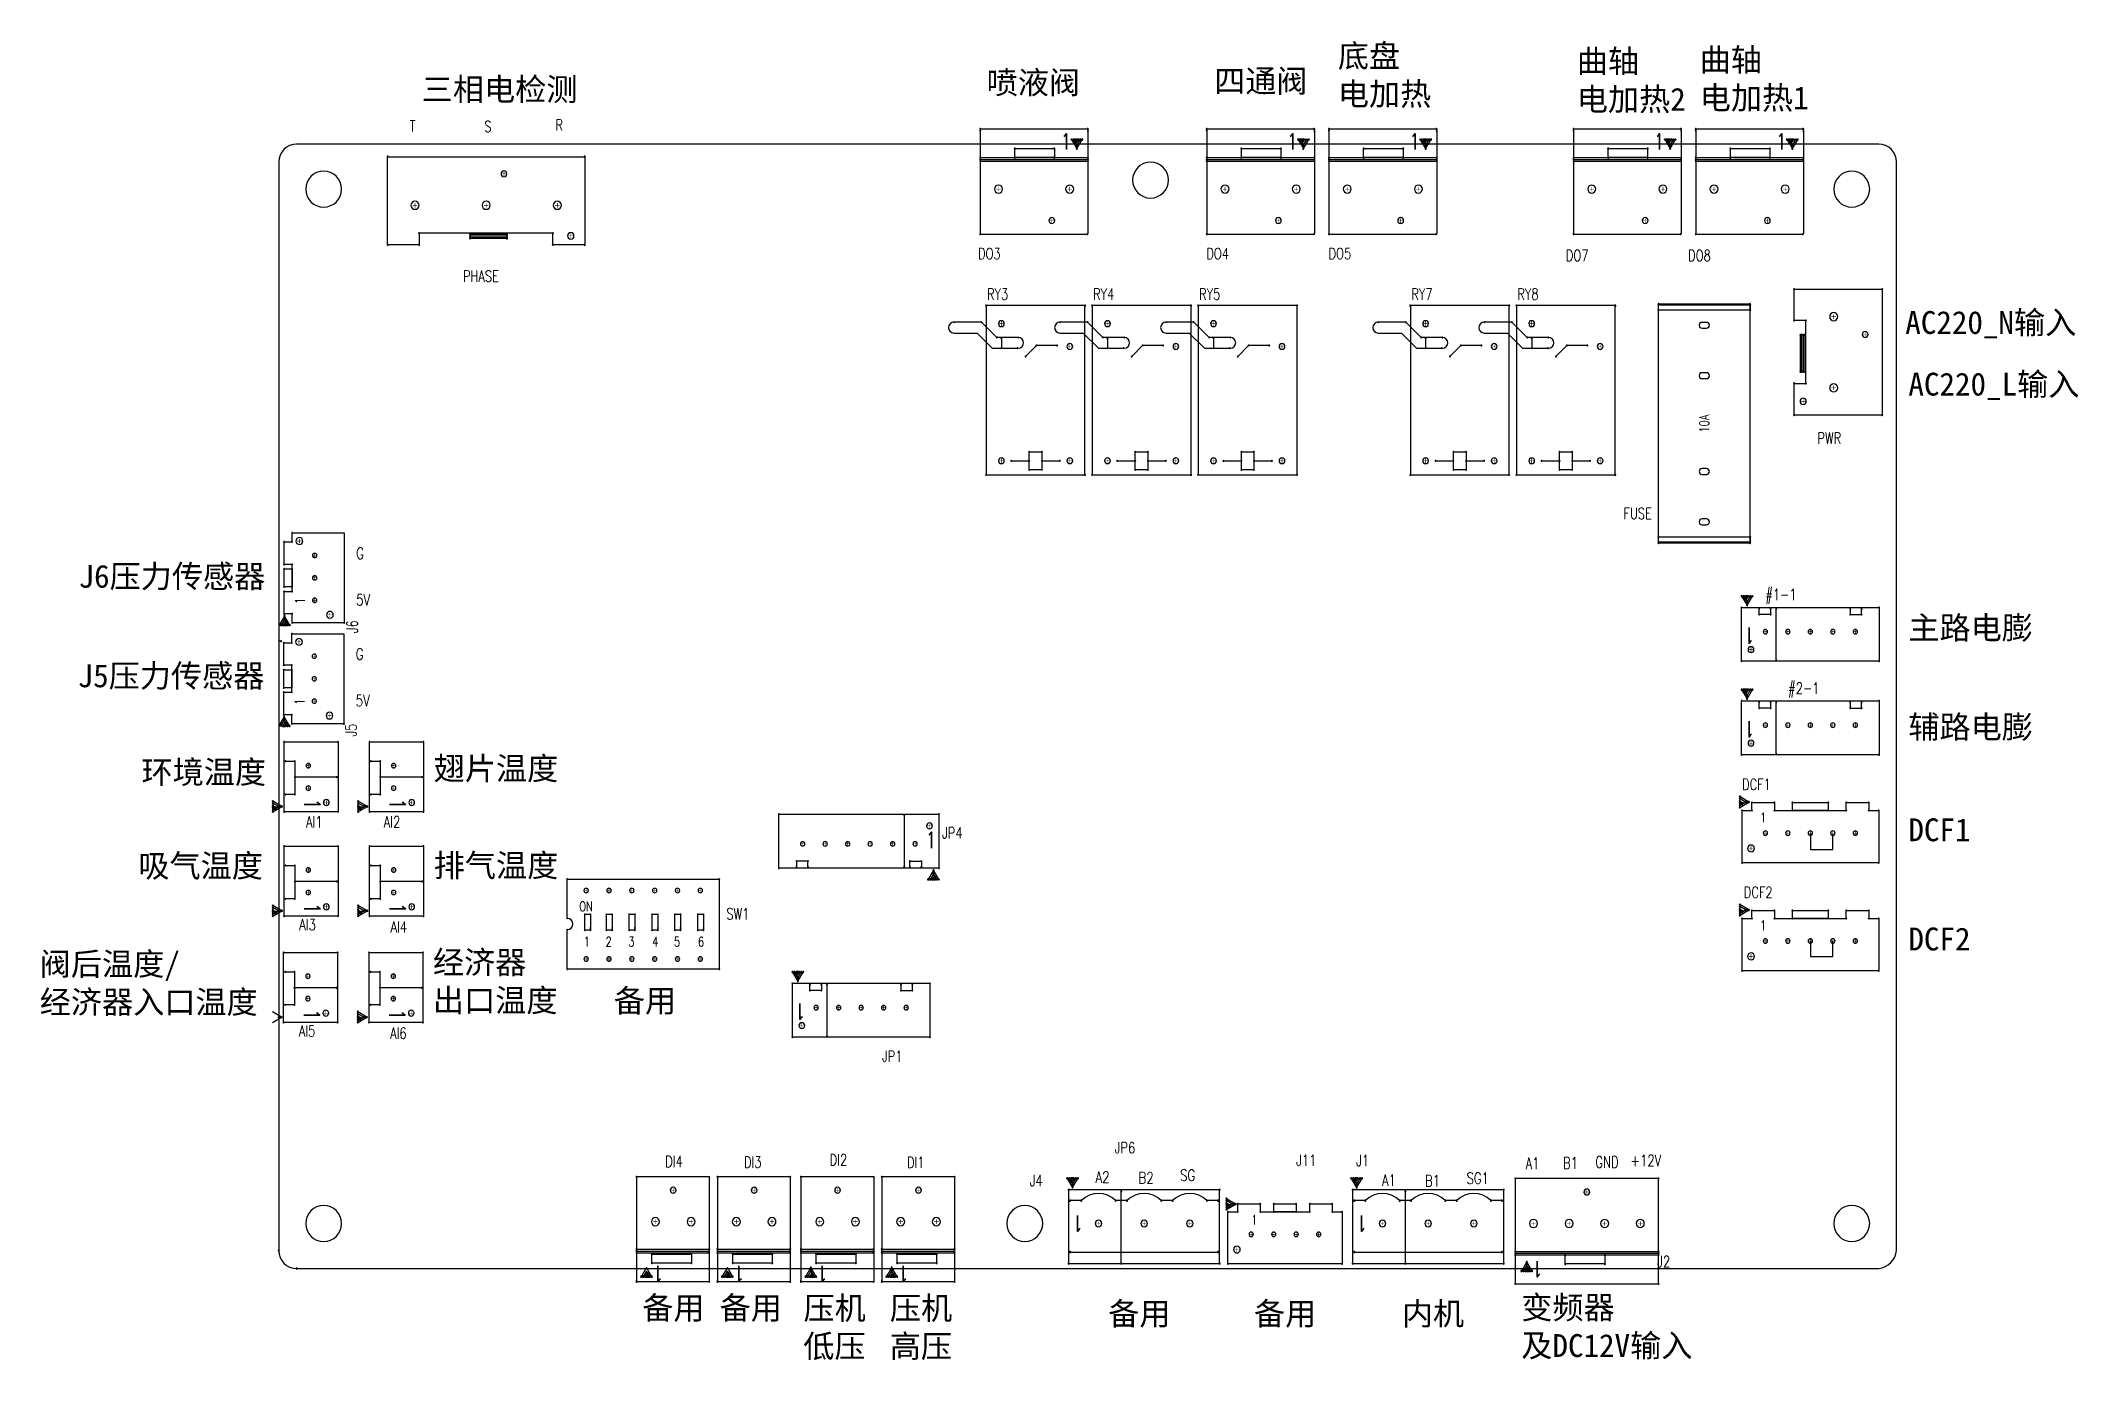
# Model space of a CAD drawing. Extents: x 2314 to 21015, y 153 to 5929.
# Drawn here: x 2314 to 11238, y 153 to 5929 of the extents above; entities that cross this region are included whole.
import ezdxf
from ezdxf.enums import TextEntityAlignment as Align

# ---------------------------------------------------------------- set-up
doc = ezdxf.new("R2010")
doc.units = 0
doc.header["$MEASUREMENT"] = 0
doc.layers.get('0').update_dxf_attribs({"linetype": 'CONTINUOUS'})
for name, color, linetype in [('ATTRIBUTE_26', 2, 'CONTINUOUS'), ('BOARD_CUTOUT_00', 6, 'CONTINUOUS'), ('BOARD_OUTLINE_00', 6, 'CONTINUOUS'), ('DRIL_SYMBOL', 6, 'CONTINUOUS'), ('PART_NAME_26', 2, 'CONTINUOUS'), ('PART_TOP_2DLINE_00', 254, 'CONTINUOUS'), ('PART_TOP_2DLINE_26', 2, 'CONTINUOUS'), ('PART_TOP_COPPER_26', 2, 'CONTINUOUS'), ('PART_TOP_TEXT_26', 2, 'CONTINUOUS'), ('TAG_00', 6, 'CONTINUOUS'), ('TAG_01', 6, 'CONTINUOUS'), ('TEXT_26', 2, 'CONTINUOUS')]:
    doc.layers.add(name, color=color, linetype=linetype)
doc.styles.add('W0$254', font='simplex', dxfattribs={"width": 0.75})
doc.styles.add('W10', font='simplex', dxfattribs={"width": 0.75})
doc.styles.add('W5', font='simplex', dxfattribs={"width": 0.75})

msp = doc.modelspace()

# ---------------------------------------------------------------- texts
at = {"linetype": 'Continuous', "attachment_point": 1}
for s, insert, char_height, width in [('{\\fSimSun|b0|i0|c134|p2;底盘\\P电加热}', (7995.4, 5912.7), 100, 480.921), ('\\pxt339;{\\fSimSun|b0|i0|c134|p2;\\H100x;曲轴\\P\\pt0;电加热2}', (9042, 5889.4), 1, 529.114), ('{\\fSimSun|b0|i0|c134|p2;\\H100x;曲轴\\P电加热1}', (9580.4, 5895.6), 1, 882.954), ('{\\fSimSun|b0|i0|c134|p2;喷液阀}', (6457, 5796), 100, 423.866), ('{\\fSimSun|b0|i0|c134|p2;四通阀}', (7453.4, 5802.7), 100, 525.371), ('{\\fSimSun|b0|i0|c134|p2;主路电膨}', (10494.3, 3409.2), 100, 599.152), ('{\\fSimSun|b0|i0|c134|p2;辅路电膨}', (10494.3, 2975.2), 100, 603.074), ('{\\fSimSun|b0|i0|c134|p2;00\\P\\H100x;翅片温度}', (4035.2, 2795.3), 1, 590.181), ('{\\fSimSun|b0|i0|c134|p2;\\H100x;DCF1}', (10494.3, 2525.1), 1, 570.658), ('{\\fSimSun|b0|i0|c134|p2;00\\P\\H100x;吸气温度}', (2741.7, 2369.3), 1, 561.351), ('{\\fSimSun|b0|i0|c134|p2;\\H100x;排气温度}', (4035.2, 2369.3), 1, 587.098), ('{\\fSimSun|b0|i0|c134|p2;\\H100x;DCF2}', (10494.3, 2047.2), 1, 489.781), ('{\\fSimSun|b0|i0|c134|p2;阀后温度/\\P经济器入口温度}', (2309.6, 1937.9), 100, 1228.641), ('{\\fSimSun|b0|i0|c134|p2;经济器\\P出口温度}', (4031.8, 1945.2), 100, 605.798), ('{\\fSimSun|b0|i0|c134|p2;备用}', (4824.2, 1777.1), 100, 339.567), ('{\\fSimSun|b0|i0|c134|p2;备用}', (4949, 432.6), 100, 339.567), ('{\\fSimSun|b0|i0|c134|p2;备用}', (5287.8, 432.6), 100, 339.567), ('{\\fSimSun|b0|i0|c134|p2;0\\H100x;压机\\P低压}', (5654.1, 431.6), 1, 592.049), ('{\\fSimSun|b0|i0|c134|p2;0\\H100x;压机\\P高压}', (6032.6, 431.5), 1, 592.049), ('{\\fSimSun|b0|i0|c134|p2;备用}', (7628.2, 407.5), 100, 445.723)]:
    msp.add_mtext(s, dxfattribs=dict(at, insert=insert, char_height=char_height, width=width))
at = {"color": 0, "linetype": 'Continuous', "insert": (4664.9, 5711), "char_height": 100, "attachment_point": 6}
msp.add_mtext_dynamic_manual_height_columns('{\\fSimSun|b0|i0|c134|p2;三相电检测}', width=762.242, gutter_width=15, heights=[0], dxfattribs=at)
at = {"color": 0, "linetype": 'Continuous', "char_height": 100, "attachment_point": 1}
for s, insert, width in [('{\\fSimSun|b0|i0|c134|p2;AC220_N输入}', (10480.7, 4745.5), 825.156), ('{\\fSimSun|b0|i0|c134|p2;AC220_L输入}', (10494.3, 4475.8), 825.156), ('{\\fSimSun|b0|i0|c134|p2;J6压力传感器}', (2479.6, 3634.7), 848.692), ('{\\fSimSun|b0|i0|c134|p2;J5压力传感器}', (2475.7, 3199.1), 880.978), ('{\\fSimSun|b0|i0|c134|p2;变频器\\P及DC12V输入}', (8798.9, 434.4), 800.695), ('{\\fSimSun|b0|i0|c134|p2;备用}', (6989.7, 407.5), 355.155), ('{\\fSimSun|b0|i0|c134|p2;内机}', (8275.6, 407.5), 749.53)]:
    msp.add_mtext(s, dxfattribs=dict(at, insert=insert, width=width))
at = {"linetype": 'Continuous', "insert": (2755.5, 2779.4), "char_height": 1, "attachment_point": 1}
msp.add_mtext('{\\fSimSun|b0|i0|c134|p2;00\\P\\H100x;环境温度}', dxfattribs=at)
at = {"layer": 'ATTRIBUTE_26', "color": 0, "style": 'W10', "width": 0.75}
msp.add_text('10A', height=42, rotation=90, dxfattribs=at).set_placement((9600.4, 4253.1), align=Align.MIDDLE_CENTER)
at = {"layer": 'PART_NAME_26', "color": 0, "width": 0.75}
for s, style, p in [('T', 'W10', (3930, 5531.3)), ('S', 'W10', (4256.7, 5529.2)), ('R', 'W10', (4568.8, 5535.4)), ('DO3', 'W10', (6419.3, 4972.4)), ('DO4', 'W10', (7419.3, 4972.4)), ('DO5', 'W10', (7954.7, 4972.4)), ('DO7', 'W10', (8994.1, 4964.5)), ('DO8', 'W10', (9529.5, 4964.5)), ('PHASE', 'W10', (4163.4, 4874)), ('RY3', 'W5', (6458.7, 4795.3)), ('RY4', 'W5', (6923.2, 4795.3)), ('RY5', 'W5', (7387.8, 4795.3)), ('RY7', 'W5', (8316.9, 4795.3)), ('RY8', 'W5', (8781.5, 4795.3)), ('PWR', 'W10', (10096.3, 4165.1)), ('FUSE', 'W10', (9246.3, 3835.1)), ('DCF1', 'W10', (9765.8, 2649.6)), ('AI1', 'W10', (3476.3, 2485.1)), ('AI2', 'W10', (3816.3, 2485.1)), ('JP4', 'W10', (6261.8, 2437)), ('DCF2', 'W10', (9773.6, 2177.1)), ('AI3', 'W10', (3446.3, 2035.1)), ('AI4', 'W10', (3846.3, 2025.1)), ('SW1', 'W5', (5316.9, 2082.7)), ('AI5', 'W10', (3444.3, 1570.1)), ('AI6', 'W10', (3844.3, 1560.1)), ('JP6', 'W10', (7017.7, 1059)), ('J11', 'W10', (7813, 1003.9))]:
    msp.add_text(s, height=49, dxfattribs=dict(at, style=style)).set_placement(p)
at = {"layer": 'PART_NAME_26', "color": 0, "style": 'W10', "width": 0.75}
for s, p in [('#1-1', (9936.3, 3505.1)), ('#2-1', (10036.3, 3095.1))]:
    msp.add_text(s, height=49, dxfattribs=at).set_placement(p, align=Align.MIDDLE_CENTER)
for s, p in [('J6', (3703, 3335.7)), ('J5', (3697.5, 2883))]:
    msp.add_text(s, height=49, rotation=90, dxfattribs=at).set_placement(p)
at = {"layer": 'PART_NAME_26', "color": 0, "width": 0.75}
for s, style, p in [('JP1', 'W5', (6088.6, 1507.9)), ('DI4', 'W10', (5126.5, 1047.9)), ('DI3', 'W10', (5471.2, 1044.9)), ('DI2', 'W10', (5846.3, 1055.1)), ('DI1', 'W10', (6185.1, 1043.9)), ('J1', 'W10', (8132.6, 1051.9)), ('J4', 'W10', (6702.8, 964.5)), ('J2', 'W10', (9450.8, 610.2))]:
    msp.add_text(s, height=49, dxfattribs=dict(at, style=style)).set_placement(p, align=Align.TOP_RIGHT)
at = {"layer": 'PART_TOP_TEXT_26', "color": 0, "style": 'W10', "width": 0.75}
for s, height, p in [('1', 70, (6781.5, 5452.7)), ('1', 70, (7773.6, 5452.7)), ('1', 70, (8309.1, 5452.7)), ('1', 70, (9379.9, 5452.7)), ('1', 70, (9915.4, 5452.7)), ('1', 42, (9844.5, 2507.9)), ('1', 70, (6190.6, 2395.3)), ('ON', 42, (4672.8, 2118.9)), ('1', 42, (9844.5, 2035.4)), ('1', 42, (4692.8, 1964.4)), ('2', 42, (4787.8, 1964.4)), ('3', 42, (4887.8, 1964.4)), ('4', 42, (4992.8, 1964.4)), ('5', 42, (5087.8, 1964.4)), ('6', 42, (5192.8, 1964.4)), ('1', 42, (7616.1, 748))]:
    msp.add_text(s, height=height, dxfattribs=at).set_placement(p)
for height, rotation, p in [(42, 90, (3470.5, 3463.5)), (70, 180, (9821.2, 3360.6)), (42, 90, (3468.8, 3022.1)), (70, 180, (9821.2, 2951.1)), (70, 270, (3468.2, 2610.5)), (70, 270, (3842.2, 2610.5)), (70, 270, (3468.2, 2153.8)), (70, 270, (3842.2, 2153.8)), (70, 180, (5663.7, 1714.9)), (70, 270, (3466.2, 1688.8)), (70, 270, (3840.2, 1688.8)), (70, 180, (6879.9, 787.4)), (70, 180, (8124, 787.4)), (70, 180, (5042, 566.7)), (70, 180, (5396.3, 566.7)), (70, 180, (5761.8, 566.9)), (70, 180, (6116.1, 566.9)), (70, 180, (8893.6, 587.7))]:
    msp.add_text('1', height=height, rotation=rotation, dxfattribs=at).set_placement(p)
at = {"layer": 'TEXT_26', "color": 0, "style": 'W0$254', "width": 0.75}
for s, p in [('G', (3695.7, 3660.3)), ('5V', (3695.7, 3457.2)), ('G', (3694, 3218.9)), ('5V', (3694, 3015.8)), ('SG', (7304.5, 938.2)), ('A1', (8818.1, 990.4)), ('B1', (8981.4, 991.7)), ('GND', (9122.9, 995.9)), ('+12V', (9276.9, 1002.5)), ('A2', (6934.2, 929.9)), ('B2', (7122.4, 927)), ('A1', (8188.7, 916.6)), ('B1', (8377, 913.8)), ('SG1', (8559.1, 925))]:
    msp.add_text(s, height=50, dxfattribs=at).set_placement(p)

# ---------------------------------------------------------------- linework, layer by layer
at = {"color": 0}
for p, q in [((9610.2, 4696.2), (9590.6, 4696.2)), ((9590.6, 4670.6), (9610.2, 4670.6)), ((9610.2, 4475.6), (9590.6, 4475.6)), ((9590.6, 4450), (9610.2, 4450)), ((9610.2, 4056.1), (9590.6, 4056.1)), ((9590.6, 4030.5), (9610.2, 4030.5)), ((9610.2, 3835.6), (9590.6, 3835.6)), ((9590.6, 3810), (9610.2, 3810))]:
    msp.add_line(p, q, dxfattribs=at)
at = {"linetype": 'Continuous'}
for p, q in [((10065.4, 2456.3), (10065.4, 2388.2)), ((10163.3, 2388.2), (10163.8, 2456.3)), ((10065.4, 2388.2), (10163.3, 2388.2)), ((10065, 1988.2), (10065, 1920.1)), ((10162.9, 1920.1), (10163.4, 1988.2)), ((10065, 1920.1), (10162.9, 1920.1))]:
    msp.add_line(p, q, dxfattribs=at)
at = {"color": 0}
for centre, radius, start, end in [((6429.1, 5543.3), 2, 0, 180), ((6429.1, 5543.3), 2, 0, 180), ((6429.1, 5543.3), 2, 180, 0), ((6429.1, 5543.3), 2, 180, 0), ((6429.1, 5535.4), 2, 0, 180), ((6429.1, 5535.4), 2, 180, 0), ((6898.8, 5543.3), 2, 0, 180), ((6898.8, 5543.3), 2, 0, 180), ((6898.8, 5543.3), 2, 180, 0), ((6898.8, 5543.3), 2, 180, 0), ((6900.8, 5541.3), 2, 0, 180), ((6900.8, 5541.3), 2, 180, 0), ((6900.8, 5533.4), 2, 0, 180), ((6900.8, 5533.4), 2, 180, 0), ((7421.2, 5543.3), 2, 0, 180), ((7421.2, 5543.3), 2, 0, 180), ((7421.2, 5543.3), 2, 180, 0), ((7421.2, 5543.3), 2, 180, 0), ((7421.2, 5535.4), 2, 0, 180), ((7421.2, 5535.4), 2, 180, 0), ((7890.9, 5543.3), 2, 0, 180), ((7890.9, 5543.3), 2, 180, 0), ((7890.9, 5543.3), 2, 0, 180), ((7890.9, 5543.3), 2, 180, 0), ((7892.9, 5541.3), 2, 0, 180), ((7892.9, 5541.3), 2, 180, 0), ((7892.9, 5533.4), 2, 0, 180), ((7892.9, 5533.4), 2, 180, 0), ((7956.6, 5543.3), 2, 0, 180), ((7956.6, 5543.3), 2, 0, 180), ((7956.6, 5543.3), 2, 180, 0), ((7956.6, 5543.3), 2, 180, 0), ((7956.6, 5535.4), 2, 0, 180), ((7956.6, 5535.4), 2, 180, 0), ((8426.4, 5543.3), 2, 0, 180), ((8426.4, 5543.3), 2, 0, 180), ((8426.4, 5543.3), 2, 180, 0), ((8426.4, 5543.3), 2, 180, 0), ((8428.4, 5541.3), 2, 0, 180), ((8428.4, 5541.3), 2, 180, 0), ((8428.4, 5533.4), 2, 0, 180), ((8428.4, 5533.4), 2, 180, 0), ((9027.5, 5543.3), 2, 0, 180), ((9027.5, 5543.3), 2, 0, 180), ((9027.5, 5543.3), 2, 180, 0), ((9027.5, 5543.3), 2, 180, 0), ((9027.5, 5535.4), 2, 0, 180), ((9027.5, 5535.4), 2, 180, 0), ((9497.2, 5543.3), 2, 0, 180), ((9497.2, 5543.3), 2, 0, 180), ((9497.2, 5543.3), 2, 180, 0), ((9497.2, 5543.3), 2, 180, 0), ((9499.2, 5541.3), 2, 0, 180), ((9499.2, 5541.3), 2, 180, 0), ((9499.2, 5533.4), 2, 0, 180), ((9499.2, 5533.4), 2, 180, 0), ((9562.9, 5543.3), 2, 0, 180), ((9562.9, 5543.3), 2, 0, 180), ((9562.9, 5543.3), 2, 180, 0), ((9562.9, 5543.3), 2, 180, 0), ((9562.9, 5535.4), 2, 0, 180), ((9562.9, 5535.4), 2, 180, 0), ((10032.7, 5543.3), 2, 0, 180), ((10032.7, 5543.3), 2, 0, 180), ((10032.7, 5543.3), 2, 180, 0), ((10032.7, 5543.3), 2, 180, 0), ((10034.6, 5541.3), 2, 0, 180), ((10034.6, 5541.3), 2, 180, 0), ((10034.6, 5533.4), 2, 0, 180), ((10034.6, 5533.4), 2, 180, 0), ((6580.7, 5456.7), 2.5, 0, 180), ((6580.7, 5456.7), 2.5, 180, 0), ((6753.9, 5456.7), 2.5, 0, 180), ((6753.9, 5456.7), 2.5, 180, 0), ((6828.7, 5496.7), 2.5, 0, 180), ((6828.7, 5496.7), 2.5, 180, 0), ((6837.4, 5496.7), 2.5, 0, 180), ((6837.4, 5496.7), 2.5, 180, 0), ((6842.4, 5486.7), 2.5, 0, 180), ((6842.4, 5486.7), 2.5, 180, 0), ((6842.4, 5496.7), 2, 0, 180), ((6842.4, 5496.7), 2, 180, 0), ((6842.4, 5486.7), 2, 0, 180), ((6842.4, 5486.7), 2, 180, 0), ((6847.4, 5496.7), 2.5, 0, 180), ((6847.4, 5496.7), 2.5, 180, 0), ((6847.4, 5481.7), 2.5, 0, 180), ((6847.4, 5481.7), 2.5, 180, 0), ((6847.4, 5496.7), 2, 0, 180), ((6847.4, 5496.7), 2, 180, 0), ((6852.4, 5496.7), 2.5, 0, 180), ((6852.4, 5496.7), 2.5, 180, 0), ((6852.4, 5471.7), 2.5, 0, 180), ((6852.4, 5471.7), 2.5, 180, 0), ((6852.4, 5456.7), 2.5, 0, 180), ((6852.4, 5456.7), 2.5, 180, 0), ((6852.4, 5471.7), 2, 0, 180), ((6852.4, 5471.7), 2, 180, 0), ((6852.4, 5456.7), 2, 0, 180), ((6852.4, 5456.7), 2, 180, 0), ((6857.4, 5496.7), 2.5, 0, 180), ((6857.4, 5496.7), 2.5, 180, 0), ((6867.4, 5496.7), 2.5, 0, 180), ((6867.4, 5496.7), 2.5, 180, 0), ((6876, 5496.7), 2.5, 0, 180), ((6876, 5496.7), 2.5, 180, 0), ((7572.8, 5456.7), 2.5, 0, 180), ((7572.8, 5456.7), 2.5, 180, 0), ((7746.1, 5456.7), 2.5, 0, 180), ((7746.1, 5456.7), 2.5, 180, 0), ((7820.9, 5496.7), 2.5, 0, 180), ((7820.9, 5496.7), 2.5, 180, 0), ((7829.5, 5496.7), 2.5, 0, 180), ((7829.5, 5496.7), 2.5, 180, 0), ((7834.5, 5486.7), 2.5, 0, 180), ((7834.5, 5486.7), 2.5, 180, 0), ((7834.5, 5496.7), 2, 0, 180), ((7834.5, 5496.7), 2, 180, 0), ((7834.5, 5486.7), 2, 0, 180), ((7834.5, 5486.7), 2, 180, 0), ((7839.5, 5496.7), 2.5, 0, 180), ((7839.5, 5496.7), 2.5, 180, 0), ((7839.5, 5481.7), 2.5, 0, 180), ((7839.5, 5481.7), 2.5, 180, 0), ((7839.5, 5496.7), 2, 0, 180), ((7839.5, 5496.7), 2, 180, 0), ((7844.5, 5496.7), 2.5, 0, 180), ((7844.5, 5496.7), 2.5, 180, 0), ((7844.5, 5471.7), 2.5, 0, 180), ((7844.5, 5471.7), 2.5, 180, 0), ((7844.5, 5456.7), 2.5, 0, 180), ((7844.5, 5456.7), 2.5, 180, 0), ((7844.5, 5471.7), 2, 0, 180), ((7844.5, 5471.7), 2, 180, 0), ((7844.5, 5456.7), 2, 0, 180), ((7844.5, 5456.7), 2, 180, 0), ((7849.5, 5496.7), 2.5, 0, 180), ((7849.5, 5496.7), 2.5, 180, 0), ((7859.5, 5496.7), 2.5, 0, 180), ((7859.5, 5496.7), 2.5, 180, 0), ((7868.1, 5496.7), 2.5, 0, 180), ((7868.1, 5496.7), 2.5, 180, 0), ((8108.3, 5456.7), 2.5, 0, 180), ((8108.3, 5456.7), 2.5, 180, 0), ((8281.5, 5456.7), 2.5, 0, 180), ((8281.5, 5456.7), 2.5, 180, 0), ((8356.3, 5496.7), 2.5, 0, 180), ((8356.3, 5496.7), 2.5, 180, 0), ((8364.9, 5496.7), 2.5, 0, 180), ((8364.9, 5496.7), 2.5, 180, 0), ((8369.9, 5486.7), 2.5, 0, 180), ((8369.9, 5486.7), 2.5, 180, 0), ((8369.9, 5496.7), 2, 0, 180), ((8369.9, 5496.7), 2, 180, 0), ((8369.9, 5486.7), 2, 0, 180), ((8369.9, 5486.7), 2, 180, 0), ((8374.9, 5496.7), 2.5, 0, 180), ((8374.9, 5496.7), 2.5, 180, 0), ((8374.9, 5481.7), 2.5, 0, 180), ((8374.9, 5481.7), 2.5, 180, 0), ((8374.9, 5496.7), 2, 0, 180), ((8374.9, 5496.7), 2, 180, 0), ((8379.9, 5496.7), 2.5, 0, 180), ((8379.9, 5496.7), 2.5, 180, 0), ((8379.9, 5471.7), 2.5, 0, 180), ((8379.9, 5471.7), 2.5, 180, 0), ((8379.9, 5456.7), 2.5, 0, 180), ((8379.9, 5456.7), 2.5, 180, 0), ((8379.9, 5471.7), 2, 0, 180), ((8379.9, 5471.7), 2, 180, 0), ((8379.9, 5456.7), 2, 0, 180), ((8379.9, 5456.7), 2, 180, 0), ((8384.9, 5496.7), 2.5, 0, 180), ((8384.9, 5496.7), 2.5, 180, 0), ((8394.9, 5496.7), 2.5, 0, 180), ((8394.9, 5496.7), 2.5, 180, 0), ((8403.5, 5496.7), 2.5, 0, 180), ((8403.5, 5496.7), 2.5, 180, 0), ((9179.1, 5456.7), 2.5, 0, 180), ((9179.1, 5456.7), 2.5, 180, 0), ((9352.4, 5456.7), 2.5, 0, 180), ((9352.4, 5456.7), 2.5, 180, 0), ((9427.2, 5496.7), 2.5, 0, 180), ((9427.2, 5496.7), 2.5, 180, 0), ((9435.8, 5496.7), 2.5, 0, 180), ((9435.8, 5496.7), 2.5, 180, 0), ((9440.8, 5486.7), 2.5, 0, 180), ((9440.8, 5486.7), 2.5, 180, 0), ((9440.8, 5496.7), 2, 0, 180), ((9440.8, 5496.7), 2, 180, 0), ((9440.8, 5486.7), 2, 0, 180), ((9440.8, 5486.7), 2, 180, 0), ((9445.8, 5496.7), 2.5, 0, 180), ((9445.8, 5496.7), 2.5, 180, 0), ((9445.8, 5481.7), 2.5, 0, 180), ((9445.8, 5481.7), 2.5, 180, 0), ((9445.8, 5496.7), 2, 0, 180), ((9445.8, 5496.7), 2, 180, 0), ((9450.8, 5496.7), 2.5, 0, 180), ((9450.8, 5496.7), 2.5, 180, 0), ((9450.8, 5471.7), 2.5, 0, 180), ((9450.8, 5471.7), 2.5, 180, 0), ((9450.8, 5456.7), 2.5, 0, 180), ((9450.8, 5456.7), 2.5, 180, 0), ((9450.8, 5471.7), 2, 0, 180), ((9450.8, 5471.7), 2, 180, 0), ((9450.8, 5456.7), 2, 0, 180), ((9450.8, 5456.7), 2, 180, 0), ((9455.8, 5496.7), 2.5, 0, 180), ((9455.8, 5496.7), 2.5, 180, 0), ((9465.8, 5496.7), 2.5, 0, 180), ((9465.8, 5496.7), 2.5, 180, 0), ((9474.4, 5496.7), 2.5, 0, 180), ((9474.4, 5496.7), 2.5, 180, 0), ((9714.6, 5456.7), 2.5, 0, 180), ((9714.6, 5456.7), 2.5, 180, 0), ((9887.8, 5456.7), 2.5, 0, 180), ((9887.8, 5456.7), 2.5, 180, 0), ((9962.6, 5496.7), 2.5, 0, 180), ((9962.6, 5496.7), 2.5, 180, 0), ((9971.2, 5496.7), 2.5, 0, 180), ((9971.2, 5496.7), 2.5, 180, 0), ((9976.2, 5486.7), 2.5, 0, 180), ((9976.2, 5486.7), 2.5, 180, 0), ((9976.2, 5496.7), 2, 0, 180), ((9976.2, 5496.7), 2, 180, 0), ((9976.2, 5486.7), 2, 0, 180), ((9976.2, 5486.7), 2, 180, 0), ((9981.2, 5496.7), 2.5, 0, 180), ((9981.2, 5496.7), 2.5, 180, 0), ((9981.2, 5481.7), 2.5, 0, 180), ((9981.2, 5481.7), 2.5, 180, 0), ((9981.2, 5496.7), 2, 0, 180), ((9981.2, 5496.7), 2, 180, 0), ((9986.2, 5496.7), 2.5, 0, 180), ((9986.2, 5496.7), 2.5, 180, 0), ((9986.2, 5471.7), 2.5, 0, 180), ((9986.2, 5471.7), 2.5, 180, 0), ((9986.2, 5456.7), 2.5, 0, 180), ((9986.2, 5456.7), 2.5, 180, 0), ((9986.2, 5471.7), 2, 0, 180), ((9986.2, 5471.7), 2, 180, 0), ((9986.2, 5456.7), 2, 0, 180), ((9986.2, 5456.7), 2, 180, 0), ((9991.2, 5496.7), 2.5, 0, 180), ((9991.2, 5496.7), 2.5, 180, 0), ((10001.2, 5496.7), 2.5, 0, 180), ((10001.2, 5496.7), 2.5, 180, 0), ((10009.8, 5496.7), 2.5, 0, 180), ((10009.8, 5496.7), 2.5, 180, 0), ((3833.5, 5421.2), 2.5, 0, 180), ((3833.5, 5421.2), 2.5, 180, 0), ((4342.9, 5346.4), 12.8, 0, 180), ((4696.5, 5421.2), 2.5, 0, 180), ((4696.5, 5421.2), 2.5, 180, 0), ((6429.1, 5417.3), 2, 0, 180), ((6429.1, 5417.3), 2, 180, 0), ((6429.1, 5409.4), 2, 0, 180), ((6429.1, 5409.4), 2, 180, 0), ((6429.1, 5401.6), 2, 0, 180), ((6429.1, 5401.6), 2, 180, 0), ((6580.7, 5417.3), 2.5, 0, 180), ((6580.7, 5417.3), 2.5, 180, 0), ((6753.9, 5417.3), 2.5, 0, 180), ((6753.9, 5417.3), 2.5, 180, 0), ((6900.8, 5417.3), 2, 0, 180), ((6900.8, 5417.3), 2, 180, 0), ((6900.8, 5409.4), 2, 0, 180), ((6900.8, 5409.4), 2, 180, 0), ((6900.8, 5401.6), 2, 0, 180), ((6900.8, 5401.6), 2, 180, 0), ((7421.2, 5417.3), 2, 0, 180), ((7421.2, 5417.3), 2, 180, 0), ((7421.2, 5409.4), 2, 0, 180), ((7421.2, 5409.4), 2, 180, 0), ((7421.2, 5401.6), 2, 0, 180), ((7421.2, 5401.6), 2, 180, 0), ((7572.8, 5417.3), 2.5, 0, 180), ((7572.8, 5417.3), 2.5, 180, 0), ((7746.1, 5417.3), 2.5, 0, 180), ((7746.1, 5417.3), 2.5, 180, 0), ((7892.9, 5417.3), 2, 0, 180), ((7892.9, 5417.3), 2, 180, 0), ((7892.9, 5409.4), 2, 0, 180), ((7892.9, 5409.4), 2, 180, 0), ((7892.9, 5401.6), 2, 0, 180), ((7892.9, 5401.6), 2, 180, 0), ((7956.6, 5417.3), 2, 0, 180), ((7956.6, 5417.3), 2, 180, 0), ((7956.6, 5409.4), 2, 0, 180), ((7956.6, 5409.4), 2, 180, 0), ((7956.6, 5401.6), 2, 0, 180), ((7956.6, 5401.6), 2, 180, 0), ((8108.3, 5417.3), 2.5, 0, 180), ((8108.3, 5417.3), 2.5, 180, 0), ((8281.5, 5417.3), 2.5, 0, 180), ((8281.5, 5417.3), 2.5, 180, 0), ((8428.4, 5417.3), 2, 0, 180), ((8428.4, 5417.3), 2, 180, 0), ((8428.4, 5409.4), 2, 0, 180), ((8428.4, 5409.4), 2, 180, 0), ((8428.4, 5401.6), 2, 0, 180), ((8428.4, 5401.6), 2, 180, 0), ((9027.5, 5417.3), 2, 0, 180), ((9027.5, 5417.3), 2, 180, 0), ((9027.5, 5409.4), 2, 0, 180), ((9027.5, 5409.4), 2, 180, 0), ((9027.5, 5401.6), 2, 0, 180), ((9027.5, 5401.6), 2, 180, 0), ((9179.1, 5417.3), 2.5, 0, 180), ((9179.1, 5417.3), 2.5, 180, 0), ((9352.4, 5417.3), 2.5, 0, 180), ((9352.4, 5417.3), 2.5, 180, 0), ((9499.2, 5417.3), 2, 0, 180), ((9499.2, 5417.3), 2, 180, 0), ((9499.2, 5409.4), 2, 0, 180), ((9499.2, 5409.4), 2, 180, 0), ((9499.2, 5401.6), 2, 0, 180), ((9499.2, 5401.6), 2, 180, 0), ((9562.9, 5417.3), 2, 0, 180), ((9562.9, 5417.3), 2, 180, 0), ((9562.9, 5409.4), 2, 0, 180), ((9562.9, 5409.4), 2, 180, 0), ((9562.9, 5401.6), 2, 0, 180), ((9562.9, 5401.6), 2, 180, 0), ((9714.6, 5417.3), 2.5, 0, 180), ((9714.6, 5417.3), 2.5, 180, 0), ((9887.8, 5417.3), 2.5, 0, 180), ((9887.8, 5417.3), 2.5, 180, 0), ((10034.6, 5417.3), 2, 0, 180), ((10034.6, 5417.3), 2, 180, 0), ((10034.6, 5409.4), 2, 0, 180), ((10034.6, 5409.4), 2, 180, 0), ((10034.6, 5401.6), 2, 0, 180), ((10034.6, 5401.6), 2, 180, 0), ((4342.9, 5346.4), 12.8, 180, 0), ((6509.1, 5279.5), 17.7, 0, 180), ((6509.1, 5279.5), 17.7, 180, 0), ((6820.9, 5279.5), 17.7, 0, 180), ((6820.9, 5279.5), 17.7, 180, 0), ((7501.2, 5279.5), 17.7, 0, 180), ((7501.2, 5279.5), 17.7, 180, 0), ((7813, 5279.5), 17.7, 0, 180), ((7813, 5279.5), 17.7, 180, 0), ((8036.6, 5279.5), 17.7, 0, 180), ((8036.6, 5279.5), 17.7, 180, 0), ((8348.4, 5279.5), 17.7, 0, 180), ((8348.4, 5279.5), 17.7, 180, 0), ((9107.5, 5279.5), 17.7, 0, 180), ((9107.5, 5279.5), 17.7, 180, 0), ((9419.3, 5279.5), 17.7, 0, 180), ((9419.3, 5279.5), 17.7, 180, 0), ((9642.9, 5279.5), 17.7, 0, 180), ((9642.9, 5279.5), 17.7, 180, 0), ((9954.7, 5279.5), 17.7, 0, 180), ((9954.7, 5279.5), 17.7, 180, 0), ((3953.2, 5208.6), 17.7, 0, 180), ((3953.2, 5208.6), 17.7, 180, 0), ((4265, 5208.6), 17.7, 0, 180), ((4265, 5208.6), 17.7, 180, 0), ((4576.8, 5208.6), 17.7, 0, 180), ((4576.8, 5208.6), 17.7, 180, 0), ((3971.3, 5086.6), 2.5, 0, 180), ((4557.1, 5086.6), 2.5, 0, 180), ((4635.8, 5074.8), 13.8, 0, 180), ((6742.9, 5141.7), 12.8, 0, 180), ((6742.9, 5141.7), 12.8, 180, 0), ((7735, 5141.7), 12.8, 0, 180), ((7735, 5141.7), 12.8, 180, 0), ((8270.5, 5141.7), 12.8, 0, 180), ((8270.5, 5141.7), 12.8, 180, 0), ((9341.3, 5141.7), 12.8, 0, 180), ((9341.3, 5141.7), 12.8, 180, 0), ((9876.8, 5141.7), 12.8, 0, 180), ((9876.8, 5141.7), 12.8, 180, 0), ((3833.5, 5035.4), 2.5, 0, 180), ((3833.5, 5035.4), 2.5, 180, 0), ((3971.3, 5086.6), 2.5, 180, 0), ((3971.3, 5035.4), 2.5, 0, 180), ((3971.3, 5035.4), 2.5, 180, 0), ((4194.9, 5082.7), 2.5, 0, 180), ((4194.9, 5082.7), 2.5, 180, 0), ((4194.9, 5074.8), 2.5, 0, 180), ((4194.9, 5074.8), 2.5, 180, 0), ((4194.9, 5066.9), 2.5, 0, 180), ((4194.9, 5066.9), 2.5, 180, 0), ((4194.9, 5063), 2.5, 0, 180), ((4194.9, 5063), 2.5, 180, 0), ((4356.3, 5082.7), 2.5, 0, 180), ((4356.3, 5082.7), 2.5, 180, 0), ((4356.3, 5074.8), 2.5, 0, 180), ((4356.3, 5074.8), 2.5, 180, 0), ((4356.3, 5066.9), 2.5, 0, 180), ((4356.3, 5066.9), 2.5, 180, 0), ((4356.3, 5063), 2.5, 0, 180), ((4356.3, 5063), 2.5, 180, 0), ((4557.1, 5086.6), 2.5, 180, 0), ((4557.1, 5035.4), 2.5, 0, 180), ((4557.1, 5035.4), 2.5, 180, 0), ((4635.8, 5074.8), 13.8, 180, 0), ((4696.5, 5035.4), 2.5, 0, 180), ((4696.5, 5035.4), 2.5, 180, 0), ((6429.1, 5082.7), 2, 0, 180), ((6429.1, 5082.7), 2, 180, 0), ((6898.8, 5082.7), 2, 0, 180), ((6898.8, 5082.7), 2, 180, 0), ((7421.2, 5082.7), 2, 0, 180), ((7421.2, 5082.7), 2, 180, 0), ((7890.9, 5082.7), 2, 0, 180), ((7890.9, 5082.7), 2, 180, 0), ((7956.6, 5082.7), 2, 0, 180), ((7956.6, 5082.7), 2, 180, 0), ((8426.4, 5082.7), 2, 0, 180), ((8426.4, 5082.7), 2, 180, 0), ((9027.5, 5082.7), 2, 0, 180), ((9027.5, 5082.7), 2, 180, 0), ((9497.2, 5082.7), 2, 0, 180), ((9497.2, 5082.7), 2, 180, 0), ((9562.9, 5082.7), 2, 0, 180), ((9562.9, 5082.7), 2, 180, 0), ((10032.7, 5082.7), 2, 0, 180), ((10032.7, 5082.7), 2, 180, 0), ((9994.1, 4840.9), 2.5, 90, 270), ((9994.1, 4840.9), 2.5, 270, 90), ((10379.9, 4840.9), 2.5, 90, 270), ((10379.9, 4840.9), 2.5, 270, 90), ((6454.7, 4769.3), 2.5, 0, 180), ((6454.7, 4769.3), 2.5, 180, 0), ((6887.8, 4769.3), 2.5, 0, 180), ((6887.8, 4769.3), 2.5, 180, 0), ((6919.3, 4769.3), 2.5, 0, 180), ((6919.3, 4769.3), 2.5, 180, 0), ((7352.4, 4769.3), 2.5, 0, 180), ((7352.4, 4769.3), 2.5, 180, 0), ((7383.9, 4769.3), 2.5, 0, 180), ((7383.9, 4769.3), 2.5, 180, 0), ((7816.9, 4769.3), 2.5, 0, 180), ((7816.9, 4769.3), 2.5, 180, 0), ((8313, 4769.3), 2.5, 0, 180), ((8313, 4769.3), 2.5, 180, 0), ((8746.1, 4769.3), 2.5, 0, 180), ((8746.1, 4769.3), 2.5, 180, 0), ((8777.6, 4769.3), 2.5, 0, 180), ((8777.6, 4769.3), 2.5, 180, 0), ((9210.6, 4769.3), 2.5, 0, 180), ((9210.6, 4769.3), 2.5, 180, 0), ((9399.6, 4773), 2.5, 90, 270), ((9399.6, 4749.3), 2.5, 90, 270), ((9400.4, 4776.7), 2, 90, 270), ((9399.6, 4773), 2.5, 270, 90), ((9399.6, 4749.3), 2.5, 270, 90), ((9400.4, 4776.7), 2, 270, 90), ((9800.1, 4752.8), 2, 90, 270), ((9800.4, 4776.7), 2, 90, 270), ((9800.4, 4753.1), 2, 90, 270), ((9800.4, 4752.5), 2, 90, 270), ((9801.2, 4773), 2.5, 90, 270), ((9801.2, 4749.3), 2.5, 90, 270), ((9800.1, 4752.8), 2, 270, 90), ((9800.4, 4776.7), 2, 270, 90), ((9800.4, 4753.1), 2, 270, 90), ((9800.4, 4752.5), 2, 270, 90), ((9801.2, 4773), 2.5, 270, 90), ((9801.2, 4749.3), 2.5, 270, 90), ((10167.3, 4721.2), 17.7, 90, 270), ((10167.3, 4721.2), 17.7, 270, 90), ((6313.8, 4696.8), 1.48, 0, 180), ((6313.8, 4696.8), 1.48, 180, 0), ((6435, 4696.8), 1.48, 0, 180), ((6435, 4696.8), 1.48, 180, 0), ((6521.7, 4690.5), 12.8, 0, 180), ((6521.7, 4690.5), 12.8, 180, 0), ((6778.4, 4696.8), 1.48, 0, 180), ((6778.4, 4696.8), 1.48, 180, 0), ((6899.6, 4696.8), 1.48, 0, 180), ((6899.6, 4696.8), 1.48, 180, 0), ((6986.2, 4690.5), 12.8, 0, 180), ((6986.2, 4690.5), 12.8, 180, 0), ((7242.9, 4696.8), 1.48, 0, 180), ((7242.9, 4696.8), 1.48, 180, 0), ((7364.2, 4696.8), 1.48, 0, 180), ((7364.2, 4696.8), 1.48, 180, 0), ((7450.8, 4690.5), 12.8, 0, 180), ((7450.8, 4690.5), 12.8, 180, 0), ((8172.1, 4696.8), 1.48, 0, 180), ((8172.1, 4696.8), 1.48, 180, 0), ((8293.3, 4696.8), 1.48, 0, 180), ((8293.3, 4696.8), 1.48, 180, 0), ((8379.9, 4690.5), 12.8, 0, 180), ((8379.9, 4690.5), 12.8, 180, 0), ((8636.6, 4696.8), 1.48, 0, 180), ((8636.6, 4696.8), 1.48, 180, 0), ((8757.9, 4696.8), 1.48, 0, 180), ((8757.9, 4696.8), 1.48, 180, 0), ((8844.5, 4690.5), 12.8, 0, 180), ((8844.5, 4690.5), 12.8, 180, 0), ((9590.6, 4683.4), 12.8, 90, 270), ((9610.2, 4683.4), 12.8, 270, 90), ((9994.1, 4704.7), 2.5, 90, 270), ((9994.1, 4704.7), 2.5, 270, 90), ((10021.7, 4641.7), 2.5, 90, 270), ((10021.7, 4641.7), 2.5, 270, 90), ((10025.6, 4641.7), 2.5, 90, 270), ((10025.6, 4641.7), 2.5, 270, 90), ((10033.5, 4641.7), 2.5, 90, 270), ((10033.5, 4641.7), 2.5, 270, 90), ((10041.3, 4641.7), 2.5, 90, 270), ((10041.3, 4641.7), 2.5, 270, 90), ((10045.3, 4704.7), 2.5, 90, 270), ((10045.3, 4704.7), 2.5, 270, 90), ((10305.1, 4643.3), 12.8, 90, 270), ((10305.1, 4643.3), 12.8, 270, 90), ((6502, 4629.9), 1.48, 0, 180), ((6502, 4629.9), 1.48, 180, 0), ((6521.7, 4626), 2, 0, 180), ((6521.7, 4626), 2, 180, 0), ((6521.7, 4582.7), 2, 0, 180), ((6521.7, 4582.7), 2, 180, 0), ((6592.5, 4582.7), 2, 0, 180), ((6592.5, 4582.7), 2, 180, 0), ((6595.7, 4629.9), 1.48, 0, 180), ((6595.7, 4629.9), 1.48, 180, 0), ((6675.2, 4594.5), 2, 0, 180), ((6675.2, 4594.5), 2, 0, 180), ((6675.2, 4594.5), 2, 180, 0), ((6675.2, 4594.5), 2, 180, 0), ((6765.8, 4594.5), 2, 0, 180), ((6765.8, 4594.5), 2, 180, 0), ((6821.7, 4590.5), 12.8, 0, 180), ((6821.7, 4590.5), 12.8, 180, 0), ((6966.5, 4629.9), 1.48, 0, 180), ((6966.5, 4629.9), 1.48, 180, 0), ((6986.2, 4626), 2, 0, 180), ((6986.2, 4626), 2, 180, 0), ((6986.2, 4582.7), 2, 0, 180), ((6986.2, 4582.7), 2, 180, 0), ((7057.1, 4582.7), 2, 0, 180), ((7057.1, 4582.7), 2, 180, 0), ((7060.2, 4629.9), 1.48, 0, 180), ((7060.2, 4629.9), 1.48, 180, 0), ((7139.8, 4594.5), 2, 0, 180), ((7139.8, 4594.5), 2, 0, 180), ((7139.8, 4594.5), 2, 180, 0), ((7139.8, 4594.5), 2, 180, 0), ((7230.3, 4594.5), 2, 0, 180), ((7230.3, 4594.5), 2, 180, 0), ((7286.2, 4590.5), 12.8, 0, 180), ((7286.2, 4590.5), 12.8, 180, 0), ((7431.1, 4629.9), 1.48, 0, 180), ((7431.1, 4629.9), 1.48, 180, 0), ((7450.8, 4626), 2, 0, 180), ((7450.8, 4626), 2, 180, 0), ((7450.8, 4582.7), 2, 0, 180), ((7450.8, 4582.7), 2, 180, 0), ((7521.7, 4582.7), 2, 0, 180), ((7521.7, 4582.7), 2, 180, 0), ((7524.8, 4629.9), 1.48, 0, 180), ((7524.8, 4629.9), 1.48, 180, 0), ((7604.3, 4594.5), 2, 0, 180), ((7604.3, 4594.5), 2, 0, 180), ((7604.3, 4594.5), 2, 180, 0), ((7604.3, 4594.5), 2, 180, 0), ((7694.9, 4594.5), 2, 0, 180), ((7694.9, 4594.5), 2, 180, 0), ((7750.8, 4590.5), 12.8, 0, 180), ((7750.8, 4590.5), 12.8, 180, 0), ((8360.2, 4629.9), 1.48, 0, 180), ((8360.2, 4629.9), 1.48, 180, 0), ((8379.9, 4626), 2, 0, 180), ((8379.9, 4626), 2, 180, 0), ((8379.9, 4582.7), 2, 0, 180), ((8379.9, 4582.7), 2, 180, 0), ((8450.8, 4582.7), 2, 0, 180), ((8450.8, 4582.7), 2, 180, 0), ((8453.9, 4629.9), 1.48, 0, 180), ((8453.9, 4629.9), 1.48, 180, 0), ((8533.5, 4594.5), 2, 0, 180), ((8533.5, 4594.5), 2, 0, 180), ((8533.5, 4594.5), 2, 180, 0), ((8533.5, 4594.5), 2, 180, 0), ((8624, 4594.5), 2, 0, 180), ((8624, 4594.5), 2, 180, 0), ((8679.9, 4590.5), 12.8, 0, 180), ((8679.9, 4590.5), 12.8, 180, 0), ((8824.8, 4629.9), 1.48, 0, 180), ((8824.8, 4629.9), 1.48, 180, 0), ((8844.5, 4626), 2, 0, 180), ((8844.5, 4626), 2, 180, 0), ((8844.5, 4582.7), 2, 0, 180), ((8844.5, 4582.7), 2, 180, 0), ((8915.4, 4582.7), 2, 0, 180), ((8915.4, 4582.7), 2, 180, 0), ((8918.5, 4629.9), 1.48, 0, 180), ((8918.5, 4629.9), 1.48, 180, 0), ((8998, 4594.5), 2, 0, 180), ((8998, 4594.5), 2, 0, 180), ((8998, 4594.5), 2, 180, 0), ((8998, 4594.5), 2, 180, 0), ((9088.6, 4594.5), 2, 0, 180), ((9088.6, 4594.5), 2, 180, 0), ((9144.5, 4590.5), 12.8, 0, 180), ((9144.5, 4590.5), 12.8, 180, 0), ((6628, 4547.2), 2, 0, 180), ((6628, 4547.2), 2, 180, 0), ((7092.5, 4547.2), 2, 0, 180), ((7092.5, 4547.2), 2, 180, 0), ((7557.1, 4547.2), 2, 0, 180), ((7557.1, 4547.2), 2, 180, 0), ((8486.2, 4547.2), 2, 0, 180), ((8486.2, 4547.2), 2, 180, 0), ((8950.8, 4547.2), 2, 0, 180), ((8950.8, 4547.2), 2, 180, 0), ((9590.6, 4462.8), 12.8, 90, 270), ((9610.2, 4462.8), 12.8, 270, 90), ((10021.7, 4480.3), 2.5, 90, 270), ((10021.7, 4480.3), 2.5, 270, 90), ((10025.6, 4480.3), 2.5, 90, 270), ((10025.6, 4480.3), 2.5, 270, 90), ((10033.5, 4480.3), 2.5, 90, 270), ((10033.5, 4480.3), 2.5, 270, 90), ((10041.3, 4480.3), 2.5, 90, 270), ((10041.3, 4480.3), 2.5, 270, 90), ((9994.1, 4429.1), 2.5, 90, 270), ((9994.1, 4429.1), 2.5, 270, 90), ((10045.3, 4429.1), 2.5, 90, 270), ((10045.3, 4429.1), 2.5, 270, 90), ((10167.3, 4409.4), 17.7, 90, 270), ((10167.3, 4409.4), 17.7, 270, 90), ((9994.1, 4289.7), 2.5, 90, 270), ((9994.1, 4289.7), 2.5, 270, 90), ((10033.5, 4350.4), 13.8, 90, 270), ((10033.5, 4350.4), 13.8, 270, 90), ((10379.9, 4289.7), 2.5, 90, 270), ((10379.9, 4289.7), 2.5, 270, 90), ((6643.7, 4129.9), 2, 0, 180), ((6643.7, 4129.9), 2, 180, 0), ((6698.8, 4129.9), 2, 0, 180), ((6698.8, 4129.9), 2, 180, 0), ((7108.3, 4129.9), 2, 0, 180), ((7108.3, 4129.9), 2, 180, 0), ((7163.4, 4129.9), 2, 0, 180), ((7163.4, 4129.9), 2, 180, 0), ((7572.8, 4129.9), 2, 0, 180), ((7572.8, 4129.9), 2, 180, 0), ((7628, 4129.9), 2, 0, 180), ((7628, 4129.9), 2, 180, 0), ((8502, 4129.9), 2, 0, 180), ((8502, 4129.9), 2, 180, 0), ((8557.1, 4129.9), 2, 0, 180), ((8557.1, 4129.9), 2, 180, 0), ((8966.5, 4129.9), 2, 0, 180), ((8966.5, 4129.9), 2, 180, 0), ((9021.7, 4129.9), 2, 0, 180), ((9021.7, 4129.9), 2, 180, 0), ((6454.7, 4029.1), 2.5, 0, 180), ((6454.7, 4029.1), 2.5, 180, 0), ((6521.7, 4090.5), 12.8, 0, 180), ((6521.7, 4090.5), 12.8, 180, 0), ((6565, 4090.5), 2, 0, 180), ((6565, 4090.5), 2, 180, 0), ((6643.7, 4090.5), 2, 0, 180), ((6643.7, 4090.5), 2, 180, 0), ((6643.7, 4051.2), 2, 0, 180), ((6643.7, 4051.2), 2, 180, 0), ((6698.8, 4090.5), 2, 0, 180), ((6698.8, 4090.5), 2, 180, 0), ((6698.8, 4051.2), 2, 0, 180), ((6698.8, 4051.2), 2, 180, 0), ((6777.6, 4090.5), 2, 0, 180), ((6777.6, 4090.5), 2, 180, 0), ((6821.7, 4090.5), 12.8, 0, 180), ((6821.7, 4090.5), 12.8, 180, 0), ((6887.8, 4029.1), 2.5, 0, 180), ((6887.8, 4029.1), 2.5, 180, 0), ((6919.3, 4029.1), 2.5, 0, 180), ((6919.3, 4029.1), 2.5, 180, 0), ((6986.2, 4090.5), 12.8, 0, 180), ((6986.2, 4090.5), 12.8, 180, 0), ((7029.5, 4090.5), 2, 0, 180), ((7029.5, 4090.5), 2, 180, 0), ((7108.3, 4090.5), 2, 0, 180), ((7108.3, 4090.5), 2, 180, 0), ((7108.3, 4051.2), 2, 0, 180), ((7108.3, 4051.2), 2, 180, 0), ((7163.4, 4090.5), 2, 0, 180), ((7163.4, 4090.5), 2, 180, 0), ((7163.4, 4051.2), 2, 0, 180), ((7163.4, 4051.2), 2, 180, 0), ((7242.1, 4090.5), 2, 0, 180), ((7242.1, 4090.5), 2, 180, 0), ((7286.2, 4090.5), 12.8, 0, 180), ((7286.2, 4090.5), 12.8, 180, 0), ((7352.4, 4029.1), 2.5, 0, 180), ((7352.4, 4029.1), 2.5, 180, 0), ((7383.9, 4029.1), 2.5, 0, 180), ((7383.9, 4029.1), 2.5, 180, 0), ((7450.8, 4090.5), 12.8, 0, 180), ((7450.8, 4090.5), 12.8, 180, 0), ((7494.1, 4090.5), 2, 0, 180), ((7494.1, 4090.5), 2, 180, 0), ((7572.8, 4090.5), 2, 0, 180), ((7572.8, 4090.5), 2, 180, 0), ((7572.8, 4051.2), 2, 0, 180), ((7572.8, 4051.2), 2, 180, 0), ((7628, 4090.5), 2, 0, 180), ((7628, 4090.5), 2, 180, 0), ((7628, 4051.2), 2, 0, 180), ((7628, 4051.2), 2, 180, 0), ((7706.7, 4090.5), 2, 0, 180), ((7706.7, 4090.5), 2, 180, 0), ((7750.8, 4090.5), 12.8, 0, 180), ((7750.8, 4090.5), 12.8, 180, 0), ((7816.9, 4029.1), 2.5, 0, 180), ((7816.9, 4029.1), 2.5, 180, 0), ((8313, 4029.1), 2.5, 0, 180), ((8313, 4029.1), 2.5, 180, 0), ((8379.9, 4090.5), 12.8, 0, 180), ((8379.9, 4090.5), 12.8, 180, 0), ((8423.2, 4090.5), 2, 0, 180), ((8423.2, 4090.5), 2, 180, 0), ((8502, 4090.5), 2, 0, 180), ((8502, 4090.5), 2, 180, 0), ((8502, 4051.2), 2, 0, 180), ((8502, 4051.2), 2, 180, 0), ((8557.1, 4090.5), 2, 0, 180), ((8557.1, 4090.5), 2, 180, 0), ((8557.1, 4051.2), 2, 0, 180), ((8557.1, 4051.2), 2, 180, 0), ((8635.8, 4090.5), 2, 0, 180), ((8635.8, 4090.5), 2, 180, 0), ((8679.9, 4090.5), 12.8, 0, 180), ((8679.9, 4090.5), 12.8, 180, 0), ((8746.1, 4029.1), 2.5, 0, 180), ((8746.1, 4029.1), 2.5, 180, 0), ((8777.6, 4029.1), 2.5, 0, 180), ((8777.6, 4029.1), 2.5, 180, 0), ((8844.5, 4090.5), 12.8, 0, 180), ((8844.5, 4090.5), 12.8, 180, 0), ((8887.8, 4090.5), 2, 0, 180), ((8887.8, 4090.5), 2, 180, 0), ((8966.5, 4090.5), 2, 0, 180), ((8966.5, 4090.5), 2, 180, 0), ((8966.5, 4051.2), 2, 0, 180), ((8966.5, 4051.2), 2, 180, 0), ((9021.7, 4090.5), 2, 0, 180), ((9021.7, 4090.5), 2, 180, 0), ((9021.7, 4051.2), 2, 0, 180), ((9021.7, 4051.2), 2, 180, 0), ((9100.4, 4090.5), 2, 0, 180), ((9100.4, 4090.5), 2, 180, 0), ((9144.5, 4090.5), 12.8, 0, 180), ((9144.5, 4090.5), 12.8, 180, 0), ((9210.6, 4029.1), 2.5, 0, 180), ((9210.6, 4029.1), 2.5, 180, 0), ((9590.6, 4043.3), 12.8, 90, 270), ((9610.2, 4043.3), 12.8, 270, 90), ((3415.4, 3774.5), 2, 90, 270), ((3415.4, 3774.5), 2, 270, 90), ((3446.9, 3739.1), 14.8, 90, 270), ((3446.9, 3739.1), 14.8, 270, 90), ((9399.6, 3757.2), 2.5, 90, 270), ((9399.6, 3757.2), 2.5, 270, 90), ((9590.6, 3822.8), 12.8, 90, 270), ((9610.2, 3822.8), 12.8, 270, 90), ((9801.2, 3757.2), 2.5, 90, 270), ((9801.2, 3757.2), 2.5, 270, 90), ((3379.9, 3735.2), 2, 90, 270), ((3379.9, 3735.2), 2, 270, 90), ((3415.4, 3735.2), 2, 90, 270), ((3415.4, 3735.2), 2, 270, 90), ((3513.8, 3676.1), 9.84, 90, 270), ((3513.8, 3676.1), 9.84, 270, 90), ((9399.6, 3733.6), 2.5, 90, 270), ((9400.4, 3729.5), 2, 90, 270), ((9399.6, 3733.6), 2.5, 270, 90), ((9400.4, 3729.5), 2, 270, 90), ((9800.4, 3729.5), 2, 90, 270), ((9801.2, 3733.6), 2.5, 90, 270), ((9800.4, 3729.5), 2, 270, 90), ((9801.2, 3733.6), 2.5, 270, 90), ((3379.9, 3636.7), 2, 90, 270), ((3379.9, 3617), 2, 90, 270), ((3379.9, 3636.7), 2, 270, 90), ((3379.9, 3617), 2, 270, 90), ((3415.4, 3636.7), 2, 90, 270), ((3415.4, 3617), 2, 90, 270), ((3415.4, 3636.7), 2, 270, 90), ((3415.4, 3617), 2, 270, 90), ((3513.8, 3577.7), 9.84, 90, 270), ((3513.8, 3577.7), 9.84, 270, 90), ((3379.9, 3538.3), 2, 90, 270), ((3379.9, 3518.6), 2, 90, 270), ((3379.9, 3538.3), 2, 270, 90), ((3379.9, 3518.6), 2, 270, 90), ((3415.4, 3538.3), 2, 90, 270), ((3415.4, 3518.6), 2, 90, 270), ((3415.4, 3538.3), 2, 270, 90), ((3415.4, 3518.6), 2, 270, 90), ((3513.8, 3479.3), 9.84, 90, 270), ((3513.8, 3479.3), 9.84, 270, 90), ((9764.1, 3498), 2.5, 0, 180), ((9764.1, 3498), 2.5, 180, 0), ((9772.7, 3498), 2.5, 0, 180), ((9772.7, 3498), 2.5, 180, 0), ((9777.7, 3488), 2.5, 0, 180), ((9777.7, 3488), 2.5, 180, 0), ((9777.7, 3498), 2, 0, 180), ((9777.7, 3498), 2, 180, 0), ((9777.7, 3488), 2, 0, 180), ((9777.7, 3488), 2, 180, 0), ((9782.7, 3498), 2.5, 0, 180), ((9782.7, 3498), 2.5, 180, 0), ((9782.7, 3483), 2.5, 0, 180), ((9782.7, 3483), 2.5, 180, 0), ((9782.7, 3498), 2, 0, 180), ((9782.7, 3498), 2, 180, 0), ((9787.7, 3498), 2.5, 0, 180), ((9787.7, 3498), 2.5, 180, 0), ((9792.7, 3498), 2.5, 0, 180), ((9792.7, 3498), 2.5, 180, 0), ((9802.7, 3498), 2.5, 0, 180), ((9802.7, 3498), 2.5, 180, 0), ((9811.3, 3498), 2.5, 0, 180), ((9811.3, 3498), 2.5, 180, 0), ((3379.9, 3420.2), 2, 90, 270), ((3381.6, 3410.9), 2.5, 90, 270), ((3381.6, 3395.9), 2.5, 90, 270), ((3381.6, 3410.9), 2, 90, 270), ((3381.6, 3395.9), 2, 90, 270), ((3379.9, 3420.2), 2, 270, 90), ((3381.6, 3410.9), 2.5, 270, 90), ((3381.6, 3410.9), 2, 270, 90), ((3381.6, 3395.9), 2.5, 270, 90), ((3381.6, 3395.9), 2, 270, 90), ((3415.4, 3420.2), 2, 90, 270), ((3415.4, 3420.2), 2, 270, 90), ((3580.7, 3416.3), 14.8, 90, 270), ((3580.7, 3416.3), 14.8, 270, 90), ((9763.8, 3448.8), 2, 0, 180), ((9763.8, 3448.8), 2, 180, 0), ((9787.7, 3473), 2.5, 0, 180), ((9787.7, 3473), 2.5, 180, 0), ((9787.7, 3458), 2.5, 0, 180), ((9787.7, 3458), 2.5, 180, 0), ((9787.7, 3473), 2, 0, 180), ((9787.7, 3473), 2, 180, 0), ((9787.7, 3458), 2, 0, 180), ((9787.7, 3458), 2, 180, 0), ((9840.8, 3442.5), 2, 0, 180), ((9840.8, 3442.5), 2, 180, 0), ((9840.8, 3417.5), 2, 0, 180), ((9840.8, 3417.5), 2, 180, 0), ((9890.8, 3442.5), 2, 0, 180), ((9890.8, 3442.5), 2, 180, 0), ((9890.8, 3417.5), 2, 0, 180), ((9890.8, 3417.5), 2, 180, 0), ((9915.8, 3442.5), 2, 0, 180), ((9915.8, 3442.5), 2, 180, 0), ((10239.2, 3442.5), 2, 0, 180), ((10239.2, 3442.5), 2, 180, 0), ((10239.2, 3417.5), 2, 0, 180), ((10239.2, 3417.5), 2, 180, 0), ((10289.2, 3442.5), 2, 0, 180), ((10289.2, 3442.5), 2, 180, 0), ((10289.2, 3417.5), 2, 0, 180), ((10289.2, 3417.5), 2, 180, 0), ((10366.1, 3448.8), 2, 0, 180), ((10366.1, 3448.8), 2, 180, 0), ((3358, 3301.1), 2.5, 90, 270), ((3358, 3301.1), 2.5, 270, 90), ((3366.6, 3370.9), 2.5, 90, 270), ((3366.6, 3301.1), 2.5, 90, 270), ((3366.6, 3370.9), 2.5, 270, 90), ((3366.6, 3301.1), 2.5, 270, 90), ((3376.6, 3370.9), 2.5, 90, 270), ((3376.6, 3370.9), 2.5, 270, 90), ((3381.6, 3370.9), 2.5, 90, 270), ((3381.6, 3370.9), 2.5, 270, 90), ((3386.6, 3385.9), 2.5, 90, 270), ((3386.6, 3370.9), 2.5, 90, 270), ((3386.6, 3370.9), 2, 90, 270), ((3386.6, 3385.9), 2.5, 270, 90), ((3386.6, 3370.9), 2.5, 270, 90), ((3386.6, 3370.9), 2, 270, 90), ((3391.6, 3380.9), 2.5, 90, 270), ((3391.6, 3380.9), 2, 90, 270), ((3391.6, 3370.9), 2, 90, 270), ((3391.6, 3380.9), 2.5, 270, 90), ((3391.6, 3380.9), 2, 270, 90), ((3391.6, 3370.9), 2, 270, 90), ((3396.6, 3370.9), 2.5, 90, 270), ((3396.6, 3370.9), 2.5, 270, 90), ((3405.2, 3370.9), 2.5, 90, 270), ((3405.2, 3370.9), 2.5, 270, 90), ((3413.7, 3333.1), 2, 90, 270), ((3415.4, 3380.8), 2, 90, 270), ((3413.7, 3333.1), 2, 270, 90), ((3415.4, 3380.8), 2, 270, 90), ((3445.2, 3297.7), 14.8, 90, 270), ((3445.2, 3297.7), 14.8, 270, 90), ((3643.7, 3380.8), 2, 90, 270), ((3643.7, 3380.8), 2, 270, 90), ((9868.1, 3342.5), 9.84, 0, 180), ((9868.1, 3342.5), 9.84, 180, 0), ((9966.5, 3342.5), 9.84, 0, 180), ((9966.5, 3342.5), 9.84, 180, 0), ((10065, 3342.5), 9.84, 0, 180), ((10065, 3342.5), 9.84, 180, 0), ((10163.4, 3342.5), 9.84, 0, 180), ((10163.4, 3342.5), 9.84, 180, 0), ((10261.8, 3342.5), 9.84, 0, 180), ((10261.8, 3342.5), 9.84, 180, 0), ((3378.2, 3293.8), 2, 90, 270), ((3378.2, 3293.8), 2, 270, 90), ((3413.7, 3293.8), 2, 90, 270), ((3413.7, 3293.8), 2, 270, 90), ((3512.1, 3234.7), 9.84, 90, 270), ((3512.1, 3234.7), 9.84, 270, 90), ((9763.8, 3212.6), 2, 0, 180), ((9805.1, 3263.8), 12.8, 0, 180), ((9805.1, 3263.8), 12.8, 180, 0), ((9915.8, 3217.5), 2, 0, 180), ((9915.8, 3217.5), 2, 180, 0), ((10366.1, 3212.6), 2, 0, 180), ((3378.2, 3195.3), 2, 90, 270), ((3378.2, 3175.6), 2, 90, 270), ((3378.2, 3195.3), 2, 270, 90), ((3378.2, 3175.6), 2, 270, 90), ((3413.7, 3195.3), 2, 90, 270), ((3413.7, 3175.6), 2, 90, 270), ((3413.7, 3195.3), 2, 270, 90), ((3413.7, 3175.6), 2, 270, 90), ((3512.1, 3136.3), 9.84, 90, 270), ((3512.1, 3136.3), 9.84, 270, 90), ((9763.8, 3212.6), 2, 180, 0), ((10366.1, 3212.6), 2, 180, 0), ((3378.2, 3096.9), 2, 90, 270), ((3378.2, 3077.2), 2, 90, 270), ((3378.2, 3096.9), 2, 270, 90), ((3378.2, 3077.2), 2, 270, 90), ((3413.7, 3096.9), 2, 90, 270), ((3413.7, 3077.2), 2, 90, 270), ((3413.7, 3096.9), 2, 270, 90), ((3413.7, 3077.2), 2, 270, 90), ((3512.1, 3037.8), 9.84, 90, 270), ((3512.1, 3037.8), 9.84, 270, 90), ((9764.1, 3088.6), 2.5, 0, 180), ((9764.1, 3088.6), 2.5, 180, 0), ((9763.8, 3039.3), 2, 0, 180), ((9763.8, 3039.3), 2, 180, 0), ((9772.7, 3088.6), 2.5, 0, 180), ((9772.7, 3088.6), 2.5, 180, 0), ((9777.7, 3078.6), 2.5, 0, 180), ((9777.7, 3078.6), 2.5, 180, 0), ((9777.7, 3088.6), 2, 0, 180), ((9777.7, 3088.6), 2, 180, 0), ((9777.7, 3078.6), 2, 0, 180), ((9777.7, 3078.6), 2, 180, 0), ((9782.7, 3088.6), 2.5, 0, 180), ((9782.7, 3088.6), 2.5, 180, 0), ((9782.7, 3073.6), 2.5, 0, 180), ((9782.7, 3073.6), 2.5, 180, 0), ((9782.7, 3088.6), 2, 0, 180), ((9782.7, 3088.6), 2, 180, 0), ((9787.7, 3088.6), 2.5, 0, 180), ((9787.7, 3088.6), 2.5, 180, 0), ((9787.7, 3063.6), 2.5, 0, 180), ((9787.7, 3063.6), 2.5, 180, 0), ((9787.7, 3048.6), 2.5, 0, 180), ((9787.7, 3048.6), 2.5, 180, 0), ((9787.7, 3063.6), 2, 0, 180), ((9787.7, 3063.6), 2, 180, 0), ((9787.7, 3048.6), 2, 0, 180), ((9787.7, 3048.6), 2, 180, 0), ((9792.7, 3088.6), 2.5, 0, 180), ((9792.7, 3088.6), 2.5, 180, 0), ((9802.7, 3088.6), 2.5, 0, 180), ((9802.7, 3088.6), 2.5, 180, 0), ((9811.3, 3088.6), 2.5, 0, 180), ((9811.3, 3088.6), 2.5, 180, 0), ((9840.8, 3033), 2, 0, 180), ((9890.8, 3033), 2, 0, 180), ((9915.8, 3033), 2, 0, 180), ((10239.2, 3033), 2, 0, 180), ((10289.2, 3033), 2, 0, 180), ((10366.1, 3039.3), 2, 0, 180), ((10366.1, 3039.3), 2, 180, 0), ((3378.2, 2978.8), 2, 90, 270), ((3379.9, 2969.5), 2.5, 90, 270), ((3379.9, 2954.5), 2.5, 90, 270), ((3379.9, 2969.5), 2, 90, 270), ((3379.9, 2954.5), 2, 90, 270), ((3378.2, 2978.8), 2, 270, 90), ((3379.9, 2969.5), 2.5, 270, 90), ((3379.9, 2969.5), 2, 270, 90), ((3379.9, 2954.5), 2.5, 270, 90), ((3379.9, 2954.5), 2, 270, 90), ((3384.9, 2944.5), 2.5, 90, 270), ((3384.9, 2944.5), 2.5, 270, 90), ((3413.7, 2978.8), 2, 90, 270), ((3413.7, 2978.8), 2, 270, 90), ((3579, 2974.9), 14.8, 90, 270), ((3579, 2974.9), 14.8, 270, 90), ((9840.8, 3033), 2, 180, 0), ((9840.8, 3008), 2, 0, 180), ((9840.8, 3008), 2, 180, 0), ((9890.8, 3033), 2, 180, 0), ((9890.8, 3008), 2, 0, 180), ((9890.8, 3008), 2, 180, 0), ((9915.8, 3033), 2, 180, 0), ((10239.2, 3033), 2, 180, 0), ((10239.2, 3008), 2, 0, 180), ((10239.2, 3008), 2, 180, 0), ((10289.2, 3033), 2, 180, 0), ((10289.2, 3008), 2, 0, 180), ((10289.2, 3008), 2, 180, 0), ((3374.9, 2929.5), 2.5, 90, 270), ((3374.9, 2929.5), 2.5, 270, 90), ((3379.9, 2929.5), 2.5, 90, 270), ((3379.9, 2860.2), 2, 90, 270), ((3379.9, 2929.5), 2.5, 270, 90), ((3379.9, 2860.2), 2, 270, 90), ((3384.9, 2929.5), 2.5, 90, 270), ((3384.9, 2929.5), 2, 90, 270), ((3384.9, 2929.5), 2.5, 270, 90), ((3384.9, 2929.5), 2, 270, 90), ((3389.9, 2939.5), 2.5, 90, 270), ((3389.9, 2939.5), 2, 90, 270), ((3389.9, 2929.5), 2, 90, 270), ((3389.9, 2939.5), 2.5, 270, 90), ((3389.9, 2939.5), 2, 270, 90), ((3389.9, 2929.5), 2, 270, 90), ((3394.9, 2929.5), 2.5, 90, 270), ((3394.9, 2929.5), 2.5, 270, 90), ((3403.5, 2929.5), 2.5, 90, 270), ((3403.5, 2929.5), 2.5, 270, 90), ((3413.7, 2939.4), 2, 90, 270), ((3413.7, 2939.4), 2, 270, 90), ((3616.1, 2860.2), 2, 90, 270), ((3616.1, 2860.2), 2, 270, 90), ((3642, 2939.4), 2, 90, 270), ((3642, 2939.4), 2, 270, 90), ((3753.9, 2860.2), 2, 90, 270), ((3753.9, 2860.2), 2, 270, 90), ((3990.2, 2860.2), 2, 90, 270), ((3990.2, 2860.2), 2, 270, 90), ((9805.1, 2854.3), 12.8, 0, 180), ((9868.1, 2933), 9.84, 0, 180), ((9868.1, 2933), 9.84, 180, 0), ((9966.5, 2933), 9.84, 0, 180), ((9966.5, 2933), 9.84, 180, 0), ((10065, 2933), 9.84, 0, 180), ((10065, 2933), 9.84, 180, 0), ((10163.4, 2933), 9.84, 0, 180), ((10163.4, 2933), 9.84, 180, 0), ((10261.8, 2933), 9.84, 0, 180), ((10261.8, 2933), 9.84, 180, 0), ((3386.2, 2775.6), 2, 90, 270), ((3386.2, 2775.6), 2, 270, 90), ((3427.2, 2775.6), 2, 90, 270), ((3427.2, 2775.6), 2, 270, 90), ((3760.2, 2775.6), 2, 90, 270), ((3760.2, 2775.6), 2, 270, 90), ((3801.2, 2775.6), 2, 90, 270), ((3801.2, 2775.6), 2, 270, 90), ((9763.8, 2803.1), 2, 0, 180), ((9763.8, 2803.1), 2, 180, 0), ((9805.1, 2854.3), 12.8, 180, 0), ((9915.8, 2808), 2, 0, 180), ((9915.8, 2808), 2, 180, 0), ((10366.1, 2803.1), 2, 0, 180), ((10366.1, 2803.1), 2, 180, 0), ((3427.2, 2705.1), 2, 90, 270), ((3427.2, 2705.1), 2, 270, 90), ((3486.2, 2755.9), 9.84, 90, 270), ((3486.2, 2755.9), 9.84, 270, 90), ((3611.2, 2705.1), 2, 90, 270), ((3611.2, 2705.1), 2, 270, 90), ((3801.2, 2705.1), 2, 90, 270), ((3801.2, 2705.1), 2, 270, 90), ((3860.2, 2755.9), 9.84, 90, 270), ((3860.2, 2755.9), 9.84, 270, 90), ((3985.2, 2705.1), 2, 90, 270), ((3985.2, 2705.1), 2, 270, 90), ((3330.7, 2600.6), 2.5, 90, 270), ((3330.7, 2592), 2.5, 90, 270), ((3330.7, 2600.6), 2.5, 270, 90), ((3330.7, 2592), 2.5, 270, 90), ((3386.2, 2630.1), 2, 90, 270), ((3386.2, 2630.1), 2, 270, 90), ((3427.2, 2630.1), 2, 90, 270), ((3427.2, 2630.1), 2, 270, 90), ((3486.2, 2657.5), 9.84, 90, 270), ((3486.2, 2657.5), 9.84, 270, 90), ((3565, 2594.5), 12.8, 90, 270), ((3565, 2594.5), 12.8, 270, 90), ((3704.7, 2600.6), 2.5, 90, 270), ((3704.7, 2592), 2.5, 90, 270), ((3704.7, 2600.6), 2.5, 270, 90), ((3704.7, 2592), 2.5, 270, 90), ((3760.2, 2630.1), 2, 90, 270), ((3760.2, 2630.1), 2, 270, 90), ((3801.2, 2630.1), 2, 90, 270), ((3801.2, 2630.1), 2, 270, 90), ((3860.2, 2657.5), 9.84, 90, 270), ((3860.2, 2657.5), 9.84, 270, 90), ((3939, 2594.5), 12.8, 90, 270), ((3939, 2594.5), 12.8, 270, 90), ((9755.9, 2620.3), 2.5, 0, 180), ((9755.9, 2620.3), 2.5, 180, 0), ((9755.9, 2611.7), 2.5, 0, 180), ((9755.9, 2611.7), 2.5, 180, 0), ((9755.9, 2601.7), 2.5, 0, 180), ((9755.9, 2601.7), 2.5, 180, 0), ((9755.9, 2596.7), 2.5, 0, 180), ((9755.9, 2596.7), 2.5, 180, 0), ((9755.9, 2591.7), 2.5, 0, 180), ((9755.9, 2591.7), 2.5, 180, 0), ((9755.9, 2591.7), 2, 0, 180), ((9755.9, 2591.7), 2, 180, 0), ((9755.9, 2586.7), 2, 0, 180), ((9765.9, 2586.7), 2.5, 0, 180), ((9765.9, 2586.7), 2, 0, 180), ((9770.9, 2591.7), 2.5, 0, 180), ((9770.9, 2591.7), 2.5, 180, 0), ((9780.9, 2596.7), 2.5, 0, 180), ((9780.9, 2596.7), 2.5, 180, 0), ((9780.9, 2596.7), 2, 0, 180), ((9780.9, 2596.7), 2, 180, 0), ((9795.9, 2596.7), 2.5, 0, 180), ((9795.9, 2596.7), 2.5, 180, 0), ((9795.9, 2596.7), 2, 0, 180), ((9795.9, 2596.7), 2, 180, 0), ((9809.1, 2594.5), 2, 0, 180), ((9809.1, 2594.5), 2, 180, 0), ((9907.5, 2594.5), 2, 0, 180), ((9907.5, 2594.5), 2, 180, 0), ((9986.2, 2594.5), 2, 0, 180), ((9986.2, 2594.5), 2, 180, 0), ((10143.7, 2594.5), 2, 0, 180), ((10143.7, 2594.5), 2, 180, 0), ((10222.4, 2594.5), 2, 0, 180), ((10222.4, 2594.5), 2, 180, 0), ((10320.9, 2594.5), 2, 0, 180), ((10320.9, 2594.5), 2, 180, 0), ((3330.7, 2582), 2.5, 90, 270), ((3330.7, 2577), 2.5, 90, 270), ((3330.7, 2572), 2.5, 90, 270), ((3330.7, 2562), 2.5, 90, 270), ((3330.7, 2553.4), 2.5, 90, 270), ((3330.7, 2572), 2, 90, 270), ((3330.7, 2567), 2, 90, 270), ((3330.7, 2582), 2.5, 270, 90), ((3330.7, 2577), 2.5, 270, 90), ((3330.7, 2572), 2.5, 270, 90), ((3330.7, 2572), 2, 270, 90), ((3330.7, 2567), 2, 270, 90), ((3330.7, 2562), 2.5, 270, 90), ((3330.7, 2553.4), 2.5, 270, 90), ((3340.7, 2567), 2.5, 90, 270), ((3340.7, 2567), 2, 90, 270), ((3340.7, 2567), 2.5, 270, 90), ((3340.7, 2567), 2, 270, 90), ((3345.7, 2572), 2.5, 90, 270), ((3345.7, 2572), 2.5, 270, 90), ((3355.7, 2577), 2.5, 90, 270), ((3355.7, 2577), 2, 90, 270), ((3355.7, 2577), 2.5, 270, 90), ((3355.7, 2577), 2, 270, 90), ((3370.7, 2577), 2.5, 90, 270), ((3370.7, 2577), 2, 90, 270), ((3370.7, 2577), 2.5, 270, 90), ((3370.7, 2577), 2, 270, 90), ((3379.9, 2553.1), 2, 90, 270), ((3379.9, 2553.1), 2, 270, 90), ((3616.1, 2553.1), 2, 90, 270), ((3616.1, 2553.1), 2, 270, 90), ((3704.7, 2582), 2.5, 90, 270), ((3704.7, 2577), 2.5, 90, 270), ((3704.7, 2572), 2.5, 90, 270), ((3704.7, 2562), 2.5, 90, 270), ((3704.7, 2553.4), 2.5, 90, 270), ((3704.7, 2572), 2, 90, 270), ((3704.7, 2567), 2, 90, 270), ((3704.7, 2582), 2.5, 270, 90), ((3704.7, 2577), 2.5, 270, 90), ((3704.7, 2572), 2.5, 270, 90), ((3704.7, 2572), 2, 270, 90), ((3704.7, 2567), 2, 270, 90), ((3704.7, 2562), 2.5, 270, 90), ((3704.7, 2553.4), 2.5, 270, 90), ((3714.7, 2567), 2.5, 90, 270), ((3714.7, 2567), 2, 90, 270), ((3714.7, 2567), 2.5, 270, 90), ((3714.7, 2567), 2, 270, 90), ((3719.7, 2572), 2.5, 90, 270), ((3719.7, 2572), 2.5, 270, 90), ((3729.7, 2577), 2.5, 90, 270), ((3729.7, 2577), 2, 90, 270), ((3729.7, 2577), 2.5, 270, 90), ((3729.7, 2577), 2, 270, 90), ((3744.7, 2577), 2.5, 90, 270), ((3744.7, 2577), 2, 90, 270), ((3744.7, 2577), 2.5, 270, 90), ((3744.7, 2577), 2, 270, 90), ((3753.9, 2553.1), 2, 90, 270), ((3753.9, 2553.1), 2, 270, 90), ((3990.2, 2553.1), 2, 90, 270), ((3990.2, 2553.1), 2, 270, 90), ((5547.2, 2543.3), 2, 0, 180), ((5547.2, 2543.3), 2, 180, 0), ((6096.1, 2538.4), 2, 0, 180), ((6096.1, 2538.4), 2, 180, 0), ((6206.7, 2492.1), 12.8, 0, 180), ((6248, 2543.3), 2, 0, 180), ((6248, 2543.3), 2, 180, 0), ((9755.9, 2581.7), 2.5, 0, 180), ((9755.9, 2581.7), 2.5, 180, 0), ((9755.9, 2573.1), 2.5, 0, 180), ((9755.9, 2573.1), 2.5, 180, 0), ((9755.9, 2586.7), 2, 180, 0), ((9765.9, 2586.7), 2.5, 180, 0), ((9765.8, 2559), 2, 0, 180), ((9765.8, 2559), 2, 180, 0), ((9765.9, 2586.7), 2, 180, 0), ((9809.1, 2559), 2, 0, 180), ((9809.1, 2559), 2, 180, 0), ((9907.5, 2559), 2, 0, 180), ((9907.5, 2559), 2, 180, 0), ((9986.2, 2559), 2, 0, 180), ((9986.2, 2559), 2, 180, 0), ((10143.7, 2559), 2, 0, 180), ((10143.7, 2559), 2, 180, 0), ((10222.4, 2559), 2, 0, 180), ((10222.4, 2559), 2, 180, 0), ((10320.9, 2559), 2, 0, 180), ((10320.9, 2559), 2, 180, 0), ((10364.2, 2559), 2, 0, 180), ((10364.2, 2559), 2, 180, 0), ((5651.6, 2413.4), 9.84, 0, 180), ((5651.6, 2413.4), 9.84, 180, 0), ((5750, 2413.4), 9.84, 0, 180), ((5750, 2413.4), 9.84, 180, 0), ((5848.4, 2413.4), 9.84, 0, 180), ((5848.4, 2413.4), 9.84, 180, 0), ((5946.9, 2413.4), 9.84, 0, 180), ((5946.9, 2413.4), 9.84, 180, 0), ((6045.3, 2413.4), 9.84, 0, 180), ((6045.3, 2413.4), 9.84, 180, 0), ((6143.7, 2413.4), 9.84, 0, 180), ((6143.7, 2413.4), 9.84, 180, 0), ((6206.7, 2492.1), 12.8, 180, 0), ((9868.1, 2460.6), 9.84, 0, 180), ((9868.1, 2460.6), 9.84, 180, 0), ((9966.5, 2460.6), 9.84, 0, 180), ((9966.5, 2460.6), 9.84, 180, 0), ((10065, 2460.6), 9.84, 0, 180), ((10065, 2460.6), 9.84, 180, 0), ((10163.4, 2460.6), 9.84, 0, 180), ((10163.4, 2460.6), 9.84, 180, 0), ((10261.8, 2460.6), 9.84, 0, 180), ((10261.8, 2460.6), 9.84, 180, 0), ((3379.9, 2403.5), 2, 90, 270), ((3379.9, 2403.5), 2, 270, 90), ((3386.2, 2318.9), 2, 90, 270), ((3386.2, 2318.9), 2, 270, 90), ((3427.2, 2318.9), 2, 90, 270), ((3427.2, 2318.9), 2, 270, 90), ((3616.1, 2403.5), 2, 90, 270), ((3616.1, 2403.5), 2, 270, 90), ((3753.9, 2403.5), 2, 90, 270), ((3753.9, 2403.5), 2, 270, 90), ((3760.2, 2318.9), 2, 90, 270), ((3760.2, 2318.9), 2, 270, 90), ((3801.2, 2318.9), 2, 90, 270), ((3801.2, 2318.9), 2, 270, 90), ((3990.2, 2403.5), 2, 90, 270), ((3990.2, 2403.5), 2, 270, 90), ((5624.2, 2338.4), 2, 0, 180), ((5624.2, 2338.4), 2, 180, 0), ((5674.2, 2338.4), 2, 0, 180), ((5674.2, 2338.4), 2, 180, 0), ((6121.1, 2338.4), 2, 0, 180), ((6121.1, 2338.4), 2, 180, 0), ((6171.1, 2338.4), 2, 0, 180), ((6171.1, 2338.4), 2, 180, 0), ((9765.8, 2330.7), 2, 0, 180), ((9765.8, 2330.7), 2, 180, 0), ((9805.1, 2393.7), 14.8, 0, 180), ((9805.1, 2393.7), 14.8, 180, 0), ((10364.2, 2330.7), 2, 0, 180), ((10364.2, 2330.7), 2, 180, 0), ((3427.2, 2248.4), 2, 90, 270), ((3427.2, 2248.4), 2, 270, 90), ((3486.2, 2299.2), 9.84, 90, 270), ((3486.2, 2299.2), 9.84, 270, 90), ((3611.2, 2248.4), 2, 90, 270), ((3611.2, 2248.4), 2, 270, 90), ((3801.2, 2248.4), 2, 90, 270), ((3801.2, 2248.4), 2, 270, 90), ((3860.2, 2299.2), 9.84, 90, 270), ((3860.2, 2299.2), 9.84, 270, 90), ((3985.2, 2248.4), 2, 90, 270), ((3985.2, 2248.4), 2, 270, 90), ((4619.7, 2259.4), 2, 0, 180), ((4619.7, 2259.4), 2, 180, 0), ((5285.8, 2259.4), 2, 0, 180), ((5285.8, 2259.4), 2, 180, 0), ((5547.2, 2307.1), 2, 0, 180), ((5547.2, 2307.1), 2, 180, 0), ((5624.2, 2313.4), 2, 0, 180), ((5624.2, 2313.4), 2, 180, 0), ((5674.2, 2313.4), 2, 0, 180), ((5674.2, 2313.4), 2, 180, 0), ((6096.1, 2313.4), 2, 0, 180), ((6096.1, 2313.4), 2, 180, 0), ((6121.1, 2313.4), 2, 0, 180), ((6121.1, 2313.4), 2, 180, 0), ((6171.1, 2313.4), 2, 0, 180), ((6171.1, 2313.4), 2, 180, 0), ((6200.5, 2257.8), 2.5, 0, 180), ((6200.5, 2257.8), 2.5, 180, 0), ((6209.1, 2257.8), 2.5, 0, 180), ((6209.1, 2257.8), 2.5, 180, 0), ((6219.1, 2257.8), 2.5, 0, 180), ((6219.1, 2257.8), 2.5, 180, 0), ((6224.1, 2297.8), 2.5, 0, 180), ((6224.1, 2297.8), 2.5, 180, 0), ((6224.1, 2282.8), 2.5, 0, 180), ((6224.1, 2282.8), 2.5, 180, 0), ((6224.1, 2257.8), 2.5, 0, 180), ((6224.1, 2257.8), 2.5, 180, 0), ((6224.1, 2297.8), 2, 0, 180), ((6224.1, 2297.8), 2, 180, 0), ((6224.1, 2282.8), 2, 0, 180), ((6224.1, 2282.8), 2, 180, 0), ((6229.1, 2272.8), 2.5, 0, 180), ((6229.1, 2272.8), 2.5, 180, 0), ((6229.1, 2257.8), 2.5, 0, 180), ((6229.1, 2257.8), 2.5, 180, 0), ((6229.1, 2257.8), 2, 0, 180), ((6229.1, 2257.8), 2, 180, 0), ((6234.1, 2267.8), 2.5, 0, 180), ((6234.1, 2267.8), 2.5, 180, 0), ((6234.1, 2267.8), 2, 0, 180), ((6234.1, 2267.8), 2, 180, 0), ((6234.1, 2257.8), 2, 0, 180), ((6234.1, 2257.8), 2, 180, 0), ((6239.1, 2257.8), 2.5, 0, 180), ((6239.1, 2257.8), 2.5, 180, 0), ((6247.8, 2257.8), 2.5, 0, 180), ((6247.8, 2257.8), 2.5, 180, 0), ((6248, 2307.1), 2, 0, 180), ((6248, 2307.1), 2, 180, 0), ((3330.7, 2144), 2.5, 90, 270), ((3330.7, 2144), 2.5, 270, 90), ((3386.2, 2173.4), 2, 90, 270), ((3386.2, 2173.4), 2, 270, 90), ((3427.2, 2173.4), 2, 90, 270), ((3427.2, 2173.4), 2, 270, 90), ((3486.2, 2200.8), 9.84, 90, 270), ((3486.2, 2200.8), 9.84, 270, 90), ((3565, 2137.8), 12.8, 90, 270), ((3565, 2137.8), 12.8, 270, 90), ((3704.7, 2144), 2.5, 90, 270), ((3704.7, 2144), 2.5, 270, 90), ((3760.2, 2173.4), 2, 90, 270), ((3760.2, 2173.4), 2, 270, 90), ((3801.2, 2173.4), 2, 90, 270), ((3801.2, 2173.4), 2, 270, 90), ((3860.2, 2200.8), 9.84, 90, 270), ((3860.2, 2200.8), 9.84, 270, 90), ((3939, 2137.8), 12.8, 90, 270), ((3939, 2137.8), 12.8, 270, 90), ((4702.8, 2209.4), 9.84, 0, 180), ((4702.8, 2209.4), 9.84, 180, 0), ((4802.8, 2209.4), 9.84, 0, 180), ((4802.8, 2209.4), 9.84, 180, 0), ((4902.8, 2209.4), 9.84, 0, 180), ((4902.8, 2209.4), 9.84, 180, 0), ((5002.8, 2209.4), 9.84, 0, 180), ((5002.8, 2209.4), 9.84, 180, 0), ((5102.8, 2209.4), 9.84, 0, 180), ((5102.8, 2209.4), 9.84, 180, 0), ((5202.8, 2209.4), 9.84, 0, 180), ((5202.8, 2209.4), 9.84, 180, 0), ((9755.9, 2147.9), 2.5, 0, 180), ((9755.9, 2147.9), 2.5, 180, 0), ((3330.7, 2135.3), 2.5, 90, 270), ((3330.7, 2125.3), 2.5, 90, 270), ((3330.7, 2120.3), 2.5, 90, 270), ((3330.7, 2115.3), 2.5, 90, 270), ((3330.7, 2105.3), 2.5, 90, 270), ((3330.7, 2096.7), 2.5, 90, 270), ((3330.7, 2115.3), 2, 90, 270), ((3330.7, 2110.3), 2, 90, 270), ((3330.7, 2135.3), 2.5, 270, 90), ((3330.7, 2125.3), 2.5, 270, 90), ((3330.7, 2120.3), 2.5, 270, 90), ((3330.7, 2115.3), 2.5, 270, 90), ((3330.7, 2115.3), 2, 270, 90), ((3330.7, 2110.3), 2, 270, 90), ((3330.7, 2105.3), 2.5, 270, 90), ((3330.7, 2096.7), 2.5, 270, 90), ((3340.7, 2110.3), 2.5, 90, 270), ((3340.7, 2110.3), 2, 90, 270), ((3340.7, 2110.3), 2.5, 270, 90), ((3340.7, 2110.3), 2, 270, 90), ((3345.7, 2115.3), 2.5, 90, 270), ((3345.7, 2115.3), 2.5, 270, 90), ((3355.7, 2120.3), 2.5, 90, 270), ((3355.7, 2120.3), 2, 90, 270), ((3355.7, 2120.3), 2.5, 270, 90), ((3355.7, 2120.3), 2, 270, 90), ((3370.7, 2120.3), 2.5, 90, 270), ((3370.7, 2120.3), 2, 90, 270), ((3370.7, 2120.3), 2.5, 270, 90), ((3370.7, 2120.3), 2, 270, 90), ((3379.9, 2096.4), 2, 90, 270), ((3379.9, 2096.4), 2, 270, 90), ((3616.1, 2096.4), 2, 90, 270), ((3616.1, 2096.4), 2, 270, 90), ((3704.7, 2135.3), 2.5, 90, 270), ((3704.7, 2125.3), 2.5, 90, 270), ((3704.7, 2120.3), 2.5, 90, 270), ((3704.7, 2115.3), 2.5, 90, 270), ((3704.7, 2105.3), 2.5, 90, 270), ((3704.7, 2096.7), 2.5, 90, 270), ((3704.7, 2115.3), 2, 90, 270), ((3704.7, 2110.3), 2, 90, 270), ((3704.7, 2135.3), 2.5, 270, 90), ((3704.7, 2125.3), 2.5, 270, 90), ((3704.7, 2120.3), 2.5, 270, 90), ((3704.7, 2115.3), 2.5, 270, 90), ((3704.7, 2115.3), 2, 270, 90), ((3704.7, 2110.3), 2, 270, 90), ((3704.7, 2105.3), 2.5, 270, 90), ((3704.7, 2096.7), 2.5, 270, 90), ((3714.7, 2110.3), 2.5, 90, 270), ((3714.7, 2110.3), 2, 90, 270), ((3714.7, 2110.3), 2.5, 270, 90), ((3714.7, 2110.3), 2, 270, 90), ((3719.7, 2115.3), 2.5, 90, 270), ((3719.7, 2115.3), 2.5, 270, 90), ((3729.7, 2120.3), 2.5, 90, 270), ((3729.7, 2120.3), 2, 90, 270), ((3729.7, 2120.3), 2.5, 270, 90), ((3729.7, 2120.3), 2, 270, 90), ((3744.7, 2120.3), 2.5, 90, 270), ((3744.7, 2120.3), 2, 90, 270), ((3744.7, 2120.3), 2.5, 270, 90), ((3744.7, 2120.3), 2, 270, 90), ((3753.9, 2096.4), 2, 90, 270), ((3753.9, 2096.4), 2, 270, 90), ((3990.2, 2096.4), 2, 90, 270), ((3990.2, 2096.4), 2, 270, 90), ((4619.7, 2087.9), 2, 0, 180), ((4619.7, 2087.9), 2, 180, 0), ((4696.8, 2105.1), 2, 0, 180), ((4696.8, 2105.1), 2, 180, 0), ((4721.8, 2105.1), 2, 0, 180), ((4721.8, 2105.1), 2, 180, 0), ((4791.8, 2105.1), 2, 0, 180), ((4791.8, 2105.1), 2, 180, 0), ((4816.8, 2105.1), 2, 0, 180), ((4816.8, 2105.1), 2, 180, 0), ((4891.8, 2105.1), 2, 0, 180), ((4891.8, 2105.1), 2, 180, 0), ((4916.8, 2105.1), 2, 0, 180), ((4916.8, 2105.1), 2, 180, 0), ((4991.8, 2105.1), 2, 0, 180), ((4991.8, 2105.1), 2, 180, 0), ((5016.8, 2105.1), 2, 0, 180), ((5016.8, 2105.1), 2, 180, 0), ((5091.8, 2105.1), 2, 0, 180), ((5091.8, 2105.1), 2, 180, 0), ((5116.8, 2105.1), 2, 0, 180), ((5116.8, 2105.1), 2, 180, 0), ((5191.8, 2105.1), 2, 0, 180), ((5191.8, 2105.1), 2, 180, 0), ((5216.8, 2105.1), 2, 0, 180), ((5216.8, 2105.1), 2, 180, 0), ((9755.9, 2139.3), 2.5, 0, 180), ((9755.9, 2139.3), 2.5, 180, 0), ((9755.9, 2129.3), 2.5, 0, 180), ((9755.9, 2129.3), 2.5, 180, 0), ((9755.9, 2124.3), 2.5, 0, 180), ((9755.9, 2124.3), 2.5, 180, 0), ((9755.9, 2119.3), 2.5, 0, 180), ((9755.9, 2119.3), 2.5, 180, 0), ((9755.9, 2109.3), 2.5, 0, 180), ((9755.9, 2109.3), 2.5, 180, 0), ((9755.9, 2100.6), 2.5, 0, 180), ((9755.9, 2100.6), 2.5, 180, 0), ((9755.9, 2119.3), 2, 0, 180), ((9755.9, 2119.3), 2, 180, 0), ((9755.9, 2114.3), 2, 0, 180), ((9755.9, 2114.3), 2, 180, 0), ((9765.9, 2114.3), 2.5, 0, 180), ((9765.9, 2114.3), 2.5, 180, 0), ((9765.8, 2086.6), 2, 0, 180), ((9765.8, 2086.6), 2, 180, 0), ((9765.9, 2114.3), 2, 0, 180), ((9765.9, 2114.3), 2, 180, 0), ((9770.9, 2119.3), 2.5, 0, 180), ((9770.9, 2119.3), 2.5, 180, 0), ((9780.9, 2124.3), 2.5, 0, 180), ((9780.9, 2124.3), 2.5, 180, 0), ((9780.9, 2124.3), 2, 0, 180), ((9780.9, 2124.3), 2, 180, 0), ((9795.9, 2124.3), 2.5, 0, 180), ((9795.9, 2124.3), 2.5, 180, 0), ((9795.9, 2124.3), 2, 0, 180), ((9795.9, 2124.3), 2, 180, 0), ((9809.1, 2122), 2, 0, 180), ((9809.1, 2122), 2, 180, 0), ((9809.1, 2086.6), 2, 0, 180), ((9809.1, 2086.6), 2, 180, 0), ((9907.5, 2122), 2, 0, 180), ((9907.5, 2122), 2, 180, 0), ((9907.5, 2086.6), 2, 0, 180), ((9907.5, 2086.6), 2, 180, 0), ((9986.2, 2122), 2, 0, 180), ((9986.2, 2122), 2, 180, 0), ((9986.2, 2086.6), 2, 0, 180), ((9986.2, 2086.6), 2, 180, 0), ((10143.7, 2122), 2, 0, 180), ((10143.7, 2122), 2, 180, 0), ((10143.7, 2086.6), 2, 0, 180), ((10143.7, 2086.6), 2, 180, 0), ((10222.4, 2122), 2, 0, 180), ((10222.4, 2122), 2, 180, 0), ((10222.4, 2086.6), 2, 0, 180), ((10222.4, 2086.6), 2, 180, 0), ((10320.9, 2122), 2, 0, 180), ((10320.9, 2122), 2, 180, 0), ((10320.9, 2086.6), 2, 0, 180), ((10320.9, 2086.6), 2, 180, 0), ((10364.2, 2086.6), 2, 0, 180), ((10364.2, 2086.6), 2, 180, 0), ((4619.7, 2037.9), 2, 0, 180), ((4619.7, 2037.9), 2, 180, 0), ((4696.8, 2035.1), 2, 0, 180), ((4696.8, 2035.1), 2, 180, 0), ((4721.8, 2045.1), 2, 0, 180), ((4721.8, 2045.1), 2, 180, 0), ((4721.8, 2035.1), 2, 0, 180), ((4721.8, 2035.1), 2, 180, 0), ((4791.8, 2035.1), 2, 0, 180), ((4791.8, 2035.1), 2, 180, 0), ((4816.8, 2045.1), 2, 0, 180), ((4816.8, 2045.1), 2, 180, 0), ((4816.8, 2035.1), 2, 0, 180), ((4816.8, 2035.1), 2, 180, 0), ((4891.8, 2035.1), 2, 0, 180), ((4891.8, 2035.1), 2, 180, 0), ((4916.8, 2045.1), 2, 0, 180), ((4916.8, 2045.1), 2, 180, 0), ((4916.8, 2035.1), 2, 0, 180), ((4916.8, 2035.1), 2, 180, 0), ((4991.8, 2035.1), 2, 0, 180), ((4991.8, 2035.1), 2, 180, 0), ((5016.8, 2045.1), 2, 0, 180), ((5016.8, 2045.1), 2, 180, 0), ((5016.8, 2035.1), 2, 0, 180), ((5016.8, 2035.1), 2, 180, 0), ((5091.8, 2035.1), 2, 0, 180), ((5091.8, 2035.1), 2, 180, 0), ((5116.8, 2045.1), 2, 0, 180), ((5116.8, 2045.1), 2, 180, 0), ((5116.8, 2035.1), 2, 0, 180), ((5116.8, 2035.1), 2, 180, 0), ((5191.8, 2035.1), 2, 0, 180), ((5191.8, 2035.1), 2, 180, 0), ((5216.8, 2045.1), 2, 0, 180), ((5216.8, 2045.1), 2, 180, 0), ((5216.8, 2035.1), 2, 0, 180), ((5216.8, 2035.1), 2, 180, 0), ((9868.1, 1988.2), 9.84, 0, 180), ((9868.1, 1988.2), 9.84, 180, 0), ((9966.5, 1988.2), 9.84, 0, 180), ((9966.5, 1988.2), 9.84, 180, 0), ((10065, 1988.2), 9.84, 0, 180), ((10065, 1988.2), 9.84, 180, 0), ((10163.4, 1988.2), 9.84, 0, 180), ((10163.4, 1988.2), 9.84, 180, 0), ((10261.8, 1988.2), 9.84, 0, 180), ((10261.8, 1988.2), 9.84, 180, 0), ((3377.9, 1938.5), 2, 90, 270), ((3377.9, 1938.5), 2, 270, 90), ((3614.1, 1938.5), 2, 90, 270), ((3614.1, 1938.5), 2, 270, 90), ((3751.9, 1938.5), 2, 90, 270), ((3751.9, 1938.5), 2, 270, 90), ((3988.2, 1938.5), 2, 90, 270), ((3988.2, 1938.5), 2, 270, 90), ((4702.8, 1909.4), 9.84, 0, 180), ((4702.8, 1909.4), 9.84, 180, 0), ((4802.8, 1909.4), 9.84, 0, 180), ((4802.8, 1909.4), 9.84, 180, 0), ((4902.8, 1909.4), 9.84, 0, 180), ((4902.8, 1909.4), 9.84, 180, 0), ((5002.8, 1909.4), 9.84, 0, 180), ((5002.8, 1909.4), 9.84, 180, 0), ((5102.8, 1909.4), 9.84, 0, 180), ((5102.8, 1909.4), 9.84, 180, 0), ((5202.8, 1909.4), 9.84, 0, 180), ((5202.8, 1909.4), 9.84, 180, 0), ((9805.1, 1921.2), 14.8, 0, 180), ((9805.1, 1921.2), 14.8, 180, 0), ((3384.2, 1853.9), 2, 90, 270), ((3384.2, 1853.9), 2, 270, 90), ((3425.2, 1853.9), 2, 90, 270), ((3425.2, 1783.4), 2, 90, 270), ((3425.2, 1853.9), 2, 270, 90), ((3425.2, 1783.4), 2, 270, 90), ((3484.2, 1834.2), 9.84, 90, 270), ((3484.2, 1834.2), 9.84, 270, 90), ((3609.2, 1783.4), 2, 90, 270), ((3609.2, 1783.4), 2, 270, 90), ((3758.2, 1853.9), 2, 90, 270), ((3758.2, 1853.9), 2, 270, 90), ((3799.2, 1853.9), 2, 90, 270), ((3799.2, 1783.4), 2, 90, 270), ((3799.2, 1853.9), 2, 270, 90), ((3799.2, 1783.4), 2, 270, 90), ((3858.2, 1834.2), 9.84, 90, 270), ((3858.2, 1834.2), 9.84, 270, 90), ((3983.2, 1783.4), 2, 90, 270), ((3983.2, 1783.4), 2, 270, 90), ((4619.7, 1865.7), 2, 0, 180), ((4619.7, 1865.7), 2, 180, 0), ((5285.8, 1865.7), 2, 0, 180), ((5285.8, 1865.7), 2, 180, 0), ((5606.6, 1852.4), 2.5, 0, 180), ((5606.6, 1852.4), 2.5, 180, 0), ((5606.3, 1803.1), 2, 0, 180), ((5606.3, 1803.1), 2, 180, 0), ((5615.2, 1852.4), 2.5, 0, 180), ((5615.2, 1852.4), 2.5, 180, 0), ((5620.2, 1842.4), 2.5, 0, 180), ((5620.2, 1842.4), 2.5, 180, 0), ((5620.2, 1852.4), 2, 0, 180), ((5620.2, 1852.4), 2, 180, 0), ((5620.2, 1842.4), 2, 0, 180), ((5620.2, 1842.4), 2, 180, 0), ((5625.2, 1852.4), 2.5, 0, 180), ((5625.2, 1852.4), 2.5, 180, 0), ((5625.2, 1837.4), 2.5, 0, 180), ((5625.2, 1837.4), 2.5, 180, 0), ((5625.2, 1852.4), 2, 0, 180), ((5625.2, 1852.4), 2, 180, 0), ((5630.2, 1852.4), 2.5, 0, 180), ((5630.2, 1852.4), 2.5, 180, 0), ((5630.2, 1827.4), 2.5, 0, 180), ((5630.2, 1827.4), 2.5, 180, 0), ((5630.2, 1812.4), 2.5, 0, 180), ((5630.2, 1812.4), 2.5, 180, 0), ((5630.2, 1827.4), 2, 0, 180), ((5630.2, 1827.4), 2, 180, 0), ((5630.2, 1812.4), 2, 0, 180), ((5630.2, 1812.4), 2, 180, 0), ((5635.2, 1852.4), 2.5, 0, 180), ((5635.2, 1852.4), 2.5, 180, 0), ((5645.2, 1852.4), 2.5, 0, 180), ((5645.2, 1852.4), 2.5, 180, 0), ((5653.8, 1852.4), 2.5, 0, 180), ((5653.8, 1852.4), 2.5, 180, 0), ((5683.3, 1796.8), 2, 0, 180), ((5683.3, 1796.8), 2, 180, 0), ((5733.3, 1796.8), 2, 0, 180), ((5733.3, 1796.8), 2, 180, 0), ((5758.3, 1796.8), 2, 0, 180), ((5758.3, 1796.8), 2, 180, 0), ((6081.7, 1796.8), 2, 0, 180), ((6081.7, 1796.8), 2, 180, 0), ((6131.7, 1796.8), 2, 0, 180), ((6131.7, 1796.8), 2, 180, 0), ((6208.7, 1803.1), 2, 0, 180), ((6208.7, 1803.1), 2, 180, 0), ((9765.8, 1858.2), 2, 0, 180), ((9765.8, 1858.2), 2, 180, 0), ((10364.2, 1858.2), 2, 0, 180), ((10364.2, 1858.2), 2, 180, 0), ((3384.2, 1708.4), 2, 90, 270), ((3384.2, 1708.4), 2, 270, 90), ((3425.2, 1708.4), 2, 90, 270), ((3425.2, 1708.4), 2, 270, 90), ((3484.2, 1735.8), 9.84, 90, 270), ((3484.2, 1735.8), 9.84, 270, 90), ((3758.2, 1708.4), 2, 90, 270), ((3758.2, 1708.4), 2, 270, 90), ((3799.2, 1708.4), 2, 90, 270), ((3799.2, 1708.4), 2, 270, 90), ((3858.2, 1735.8), 9.84, 90, 270), ((3858.2, 1735.8), 9.84, 270, 90), ((5683.3, 1771.8), 2, 0, 180), ((5683.3, 1771.8), 2, 180, 0), ((5710.6, 1696.8), 9.84, 0, 180), ((5710.6, 1696.8), 9.84, 180, 0), ((5733.3, 1771.8), 2, 0, 180), ((5733.3, 1771.8), 2, 180, 0), ((5809.1, 1696.8), 9.84, 0, 180), ((5809.1, 1696.8), 9.84, 180, 0), ((5907.5, 1696.8), 9.84, 0, 180), ((5907.5, 1696.8), 9.84, 180, 0), ((6005.9, 1696.8), 9.84, 0, 180), ((6005.9, 1696.8), 9.84, 180, 0), ((6081.7, 1771.8), 2, 0, 180), ((6081.7, 1771.8), 2, 180, 0), ((6104.3, 1696.8), 9.84, 0, 180), ((6104.3, 1696.8), 9.84, 180, 0), ((6131.7, 1771.8), 2, 0, 180), ((6131.7, 1771.8), 2, 180, 0), ((3353.7, 1655.3), 2.5, 270, 90), ((3353.7, 1655.3), 2, 270, 90), ((3368.7, 1655.3), 2.5, 90, 270), ((3368.7, 1655.3), 2, 90, 270), ((3368.7, 1655.3), 2.5, 270, 90), ((3368.7, 1655.3), 2, 270, 90), ((3377.9, 1631.4), 2, 90, 270), ((3377.9, 1631.4), 2, 270, 90), ((3563, 1672.8), 12.8, 90, 270), ((3563, 1672.8), 12.8, 270, 90), ((3614.1, 1631.4), 2, 90, 270), ((3614.1, 1631.4), 2, 270, 90), ((3702.7, 1679), 2.5, 90, 270), ((3702.7, 1670.3), 2.5, 90, 270), ((3702.7, 1660.3), 2.5, 90, 270), ((3702.7, 1655.3), 2.5, 90, 270), ((3702.7, 1650.3), 2.5, 90, 270), ((3702.7, 1640.3), 2.5, 90, 270), ((3702.7, 1631.7), 2.5, 90, 270), ((3702.7, 1650.3), 2, 90, 270), ((3702.7, 1645.3), 2, 90, 270), ((3702.7, 1679), 2.5, 270, 90), ((3702.7, 1670.3), 2.5, 270, 90), ((3702.7, 1660.3), 2.5, 270, 90), ((3702.7, 1655.3), 2.5, 270, 90), ((3702.7, 1650.3), 2.5, 270, 90), ((3702.7, 1650.3), 2, 270, 90), ((3702.7, 1645.3), 2, 270, 90), ((3702.7, 1640.3), 2.5, 270, 90), ((3702.7, 1631.7), 2.5, 270, 90), ((3712.7, 1645.3), 2.5, 90, 270), ((3712.7, 1645.3), 2, 90, 270), ((3712.7, 1645.3), 2.5, 270, 90), ((3712.7, 1645.3), 2, 270, 90), ((3717.7, 1650.3), 2.5, 90, 270), ((3717.7, 1650.3), 2.5, 270, 90), ((3727.7, 1655.3), 2.5, 90, 270), ((3727.7, 1655.3), 2, 90, 270), ((3727.7, 1655.3), 2.5, 270, 90), ((3727.7, 1655.3), 2, 270, 90), ((3742.7, 1655.3), 2.5, 90, 270), ((3742.7, 1655.3), 2, 90, 270), ((3742.7, 1655.3), 2.5, 270, 90), ((3742.7, 1655.3), 2, 270, 90), ((3751.9, 1631.4), 2, 90, 270), ((3751.9, 1631.4), 2, 270, 90), ((3937, 1672.8), 12.8, 90, 270), ((3937, 1672.8), 12.8, 270, 90), ((3988.2, 1631.4), 2, 90, 270), ((3988.2, 1631.4), 2, 270, 90), ((5647.6, 1618.1), 12.8, 0, 180), ((5647.6, 1618.1), 12.8, 180, 0), ((5606.3, 1566.9), 2, 0, 180), ((5606.3, 1566.9), 2, 180, 0), ((5758.3, 1571.8), 2, 0, 180), ((5758.3, 1571.8), 2, 180, 0), ((6208.7, 1566.9), 2, 0, 180), ((6208.7, 1566.9), 2, 180, 0), ((4923.4, 956.5), 2, 0, 180), ((4923.4, 956.5), 2, 180, 0), ((4923.5, 955.7), 2, 0, 180), ((4923.5, 955.7), 2, 180, 0), ((5084.5, 897.5), 12.8, 0, 180), ((5084.5, 897.5), 12.8, 180, 0), ((5242.5, 956.5), 2, 0, 180), ((5242.5, 956.5), 2, 0, 180), ((5242.5, 956.5), 2, 180, 0), ((5242.5, 956.5), 2, 180, 0), ((5277.8, 956.5), 2, 0, 180), ((5277.8, 955.7), 2, 0, 180), ((5277.8, 956.5), 2, 180, 0), ((5277.8, 955.7), 2, 180, 0), ((5438.8, 897.5), 12.8, 0, 180), ((5438.8, 897.5), 12.8, 180, 0), ((5596.8, 956.5), 2, 0, 180), ((5596.8, 956.5), 2, 0, 180), ((5596.8, 956.5), 2, 180, 0), ((5596.8, 956.5), 2, 180, 0), ((5643.3, 956.7), 2, 0, 180), ((5643.3, 955.8), 2, 0, 180), ((5643.3, 956.7), 2, 180, 0), ((5643.3, 955.8), 2, 180, 0), ((5804.3, 897.6), 12.8, 0, 180), ((5804.3, 897.6), 12.8, 180, 0), ((5962.3, 956.7), 2, 0, 180), ((5962.3, 956.7), 2, 0, 180), ((5962.3, 956.7), 2, 180, 0), ((5962.3, 956.7), 2, 180, 0), ((5997.6, 956.7), 2, 0, 180), ((5997.6, 955.8), 2, 0, 180), ((5997.6, 956.7), 2, 180, 0), ((5997.6, 955.8), 2, 180, 0), ((6158.7, 897.6), 12.8, 0, 180), ((6158.7, 897.6), 12.8, 180, 0), ((6316.6, 956.7), 2, 0, 180), ((6316.6, 956.7), 2, 0, 180), ((6316.6, 956.7), 2, 180, 0), ((6316.6, 956.7), 2, 180, 0), ((6809.8, 949.4), 2.5, 0, 180), ((6809.8, 949.4), 2.5, 180, 0), ((6816.1, 899.6), 2.5, 0, 180), ((6816.1, 899.6), 2.5, 180, 0), ((6818.5, 949.4), 2.5, 0, 180), ((6818.5, 949.4), 2.5, 180, 0), ((6823.5, 939.4), 2.5, 0, 180), ((6823.5, 939.4), 2.5, 180, 0), ((6823.5, 949.4), 2, 0, 180), ((6823.5, 949.4), 2, 180, 0), ((6823.5, 939.4), 2, 0, 180), ((6823.5, 939.4), 2, 180, 0), ((6828.5, 949.4), 2.5, 0, 180), ((6828.5, 949.4), 2.5, 180, 0), ((6828.5, 934.4), 2.5, 0, 180), ((6828.5, 934.4), 2.5, 180, 0), ((6828.5, 949.4), 2, 0, 180), ((6828.5, 949.4), 2, 180, 0), ((6833.5, 949.4), 2.5, 0, 180), ((6833.5, 949.4), 2.5, 180, 0), ((6833.5, 924.4), 2.5, 0, 180), ((6833.5, 924.4), 2.5, 180, 0), ((6833.5, 909.4), 2.5, 0, 180), ((6833.5, 909.4), 2.5, 180, 0), ((6833.5, 924.4), 2, 0, 180), ((6833.5, 924.4), 2, 180, 0), ((6833.5, 909.4), 2, 0, 180), ((6833.5, 909.4), 2, 180, 0), ((6838.5, 949.4), 2.5, 0, 180), ((6838.5, 949.4), 2.5, 180, 0), ((6848.5, 949.4), 2.5, 0, 180), ((6848.5, 949.4), 2.5, 180, 0), ((6857.1, 949.4), 2.5, 0, 180), ((6857.1, 949.4), 2.5, 180, 0), ((7046.9, 893.7), 2.5, 0, 180), ((7046.9, 893.7), 2.5, 180, 0), ((7477.6, 899.6), 2.5, 0, 180), ((7477.6, 899.6), 2.5, 180, 0), ((8053.9, 949.4), 2.5, 0, 180), ((8053.9, 949.4), 2.5, 180, 0), ((8060.2, 899.6), 2.5, 0, 180), ((8060.2, 899.6), 2.5, 180, 0), ((8062.6, 949.4), 2.5, 0, 180), ((8062.6, 949.4), 2.5, 180, 0), ((8067.6, 939.4), 2.5, 0, 180), ((8067.6, 939.4), 2.5, 180, 0), ((8067.6, 949.4), 2, 0, 180), ((8067.6, 949.4), 2, 180, 0), ((8067.6, 939.4), 2, 0, 180), ((8067.6, 939.4), 2, 180, 0), ((8072.6, 949.4), 2.5, 0, 180), ((8072.6, 949.4), 2.5, 180, 0), ((8072.6, 934.4), 2.5, 0, 180), ((8072.6, 934.4), 2.5, 180, 0), ((8072.6, 949.4), 2, 0, 180), ((8072.6, 949.4), 2, 180, 0), ((8077.6, 949.4), 2.5, 0, 180), ((8077.6, 949.4), 2.5, 180, 0), ((8077.6, 924.4), 2.5, 0, 180), ((8077.6, 924.4), 2.5, 180, 0), ((8077.6, 909.4), 2.5, 0, 180), ((8077.6, 909.4), 2.5, 180, 0), ((8077.6, 924.4), 2, 0, 180), ((8077.6, 924.4), 2, 180, 0), ((8077.6, 909.4), 2, 0, 180), ((8077.6, 909.4), 2, 180, 0), ((8082.6, 949.4), 2.5, 0, 180), ((8082.6, 949.4), 2.5, 180, 0), ((8092.6, 949.4), 2.5, 0, 180), ((8092.6, 949.4), 2.5, 180, 0), ((8101.2, 949.4), 2.5, 0, 180), ((8101.2, 949.4), 2.5, 180, 0), ((8291, 893.7), 2.5, 0, 180), ((8291, 893.7), 2.5, 180, 0), ((8721.7, 899.6), 2.5, 0, 180), ((8721.7, 899.6), 2.5, 180, 0), ((8772.4, 948.8), 2, 0, 180), ((8772.4, 948.8), 2, 180, 0), ((9086.2, 889.7), 12.8, 0, 180), ((9400.1, 948.8), 2, 0, 180), ((9400.1, 948.8), 2, 180, 0), ((6823.2, 851.9), 2.5, 0, 180), ((6823.2, 851.9), 2.5, 180, 0), ((6871.9, 851.9), 2.5, 0, 180), ((6871.9, 851.9), 2.5, 180, 0), ((7021.9, 851.9), 2.5, 0, 180), ((7021.9, 851.9), 2.5, 180, 0), ((7071.9, 851.9), 2.5, 0, 180), ((7071.9, 851.9), 2.5, 180, 0), ((7221.9, 851.9), 2.5, 0, 180), ((7221.9, 851.9), 2.5, 180, 0), ((7271.9, 851.9), 2.5, 0, 180), ((7271.9, 851.9), 2.5, 180, 0), ((7421.9, 851.9), 2.5, 0, 180), ((7421.9, 851.9), 2.5, 180, 0), ((7470.5, 851.9), 2.5, 0, 180), ((7470.5, 851.9), 2.5, 180, 0), ((7507.8, 860.5), 2.5, 0, 180), ((7507.8, 860.5), 2.5, 180, 0), ((7507.8, 851.9), 2.5, 0, 180), ((7507.8, 851.9), 2.5, 180, 0), ((7507.8, 841.9), 2.5, 0, 180), ((7507.8, 841.9), 2.5, 180, 0), ((7507.8, 836.9), 2.5, 0, 180), ((7507.8, 836.9), 2.5, 180, 0), ((7507.8, 831.9), 2.5, 0, 180), ((7507.8, 831.9), 2.5, 180, 0), ((7507.8, 821.9), 2.5, 0, 180), ((7507.8, 821.9), 2.5, 180, 0), ((7507.8, 813.2), 2.5, 0, 180), ((7507.8, 813.2), 2.5, 180, 0), ((7507.8, 831.9), 2, 0, 180), ((7507.8, 831.9), 2, 180, 0), ((7507.8, 826.9), 2, 0, 180), ((7507.8, 826.9), 2, 180, 0), ((7513.8, 803.1), 2, 0, 180), ((7517.8, 826.9), 2.5, 0, 180), ((7517.8, 826.9), 2.5, 180, 0), ((7517.8, 826.9), 2, 0, 180), ((7517.8, 826.9), 2, 180, 0), ((7522.8, 831.9), 2.5, 0, 180), ((7522.8, 831.9), 2.5, 180, 0), ((7532.8, 836.9), 2.5, 0, 180), ((7532.8, 836.9), 2.5, 180, 0), ((7532.8, 836.9), 2, 0, 180), ((7532.8, 836.9), 2, 180, 0), ((7547.8, 836.9), 2.5, 0, 180), ((7547.8, 836.9), 2.5, 180, 0), ((7547.8, 836.9), 2, 0, 180), ((7547.8, 836.9), 2, 180, 0), ((7557.1, 838.6), 2, 0, 180), ((7557.1, 838.6), 2, 180, 0), ((7557.1, 803.1), 2, 0, 180), ((7655.5, 838.6), 2, 0, 180), ((7655.5, 838.6), 2, 180, 0), ((7655.5, 803.1), 2, 0, 180), ((7714.6, 838.6), 2, 0, 180), ((7714.6, 838.6), 2, 180, 0), ((7714.6, 803.1), 2, 0, 180), ((7813, 838.6), 2, 0, 180), ((7813, 838.6), 2, 180, 0), ((7813, 803.1), 2, 0, 180), ((7872.1, 838.6), 2, 0, 180), ((7872.1, 838.6), 2, 180, 0), ((7872.1, 803.1), 2, 0, 180), ((7970.5, 838.6), 2, 0, 180), ((7970.5, 838.6), 2, 180, 0), ((7970.5, 803.1), 2, 0, 180), ((8013.8, 803.1), 2, 0, 180), ((8067.3, 851.9), 2.5, 0, 180), ((8067.3, 851.9), 2.5, 180, 0), ((8116, 851.9), 2.5, 0, 180), ((8116, 851.9), 2.5, 180, 0), ((8266, 851.9), 2.5, 0, 180), ((8266, 851.9), 2.5, 180, 0), ((8316, 851.9), 2.5, 0, 180), ((8316, 851.9), 2.5, 180, 0), ((8466, 851.9), 2.5, 0, 180), ((8466, 851.9), 2.5, 180, 0), ((8516, 851.9), 2.5, 0, 180), ((8516, 851.9), 2.5, 180, 0), ((8666, 851.9), 2.5, 0, 180), ((8666, 851.9), 2.5, 180, 0), ((8714.6, 851.9), 2.5, 0, 180), ((8714.6, 851.9), 2.5, 180, 0), ((9086.2, 889.7), 12.8, 180, 0), ((5006.6, 759.7), 17.7, 0, 180), ((5006.6, 759.7), 17.7, 180, 0), ((5162.5, 759.7), 17.7, 0, 180), ((5162.5, 759.7), 17.7, 180, 0), ((5360.9, 759.7), 17.7, 0, 180), ((5360.9, 759.7), 17.7, 180, 0), ((5516.8, 759.7), 17.7, 0, 180), ((5516.8, 759.7), 17.7, 180, 0), ((5726.4, 759.8), 17.7, 0, 180), ((5726.4, 759.8), 17.7, 180, 0), ((5882.3, 759.8), 17.7, 0, 180), ((5882.3, 759.8), 17.7, 180, 0), ((6080.7, 759.8), 17.7, 0, 180), ((6080.7, 759.8), 17.7, 180, 0), ((6236.6, 759.8), 17.7, 0, 180), ((6236.6, 759.8), 17.7, 180, 0), ((6946.9, 751.9), 14.8, 0, 180), ((6946.9, 751.9), 14.8, 180, 0), ((7146.9, 751.9), 14.8, 0, 180), ((7146.9, 751.9), 14.8, 180, 0), ((7346.9, 751.9), 14.8, 0, 180), ((7346.9, 751.9), 14.8, 180, 0), ((7513.8, 803.1), 2, 180, 0), ((7557.1, 803.1), 2, 180, 0), ((7616.1, 704.7), 9.84, 0, 180), ((7655.5, 803.1), 2, 180, 0), ((7714.6, 704.7), 9.84, 0, 180), ((7714.6, 803.1), 2, 180, 0), ((7813, 704.7), 9.84, 0, 180), ((7813, 803.1), 2, 180, 0), ((7872.1, 803.1), 2, 180, 0), ((7911.4, 704.7), 9.84, 0, 180), ((7970.5, 803.1), 2, 180, 0), ((8013.8, 803.1), 2, 180, 0), ((8191, 751.9), 14.8, 0, 180), ((8191, 751.9), 14.8, 180, 0), ((8391, 751.9), 14.8, 0, 180), ((8391, 751.9), 14.8, 180, 0), ((8591, 751.9), 14.8, 0, 180), ((8591, 751.9), 14.8, 180, 0), ((8852.4, 751.9), 17.7, 0, 180), ((8852.4, 751.9), 17.7, 180, 0), ((9008.3, 751.9), 17.7, 0, 180), ((9008.3, 751.9), 17.7, 180, 0), ((9164.2, 751.9), 17.7, 0, 180), ((9164.2, 751.9), 17.7, 180, 0), ((9320.1, 751.9), 17.7, 0, 180), ((9320.1, 751.9), 17.7, 180, 0), ((3356.3, 633.8), 2.5, 0, 180), ((3356.3, 633.8), 2.5, 180, 0), ((4923.4, 637.6), 2, 0, 180), ((4923.4, 637.6), 2, 180, 0), ((4923.5, 640.7), 2, 0, 180), ((4923.5, 640.7), 2, 180, 0), ((4923.9, 629.7), 2, 0, 180), ((4923.9, 629.7), 2, 180, 0), ((5238.5, 629.7), 2, 0, 180), ((5238.5, 629.7), 2, 180, 0), ((5242.5, 641.6), 2, 0, 180), ((5242.5, 641.6), 2, 180, 0), ((5242.5, 637.6), 2, 0, 180), ((5242.5, 637.6), 2, 180, 0), ((5277.8, 640.7), 2, 0, 180), ((5277.8, 640.7), 2, 180, 0), ((5277.8, 637.6), 2, 0, 180), ((5277.8, 637.6), 2, 180, 0), ((5278.2, 629.7), 2, 0, 180), ((5278.2, 629.7), 2, 180, 0), ((5592.9, 629.7), 2, 0, 180), ((5592.9, 629.7), 2, 180, 0), ((5596.8, 641.6), 2, 0, 180), ((5596.8, 641.6), 2, 180, 0), ((5596.8, 637.6), 2, 0, 180), ((5596.8, 637.6), 2, 180, 0), ((5643.3, 640.9), 2, 0, 180), ((5643.3, 640.9), 2, 180, 0), ((5643.3, 637.8), 2, 0, 180), ((5643.3, 637.8), 2, 180, 0), ((5643.7, 629.9), 2, 0, 180), ((5643.7, 629.9), 2, 180, 0), ((5958.4, 629.9), 2, 0, 180), ((5958.4, 629.9), 2, 180, 0), ((5962.3, 641.7), 2, 0, 180), ((5962.3, 641.7), 2, 180, 0), ((5962.3, 637.8), 2, 0, 180), ((5962.3, 637.8), 2, 180, 0), ((5997.6, 640.9), 2, 0, 180), ((5997.6, 640.9), 2, 180, 0), ((5997.6, 637.8), 2, 0, 180), ((5997.6, 637.8), 2, 180, 0), ((5998, 629.9), 2, 0, 180), ((5998, 629.9), 2, 180, 0), ((6312.7, 629.9), 2, 0, 180), ((6312.7, 629.9), 2, 180, 0), ((6316.6, 641.7), 2, 0, 180), ((6316.6, 641.7), 2, 180, 0), ((6316.6, 637.8), 2, 0, 180), ((6316.6, 637.8), 2, 180, 0), ((6823.2, 626.9), 2.5, 0, 180), ((6823.2, 626.9), 2.5, 180, 0), ((7470.5, 626.9), 2.5, 0, 180), ((7470.5, 626.9), 2.5, 180, 0), ((7553.2, 637.8), 14.8, 0, 180), ((7553.2, 637.8), 14.8, 180, 0), ((7616.1, 704.7), 9.84, 180, 0), ((7714.6, 704.7), 9.84, 180, 0), ((7813, 704.7), 9.84, 180, 0), ((7911.4, 704.7), 9.84, 180, 0), ((8067.3, 626.9), 2.5, 0, 180), ((8067.3, 626.9), 2.5, 180, 0), ((8714.6, 626.9), 2.5, 0, 180), ((8714.6, 626.9), 2.5, 180, 0), ((8772.4, 629.9), 2, 0, 180), ((8772.4, 629.9), 2, 180, 0), ((9400.1, 629.9), 2, 0, 180), ((9400.1, 629.9), 2, 180, 0), ((3435, 555.1), 2.5, 0, 180), ((3435, 555.1), 2.5, 180, 0), ((4923.4, 621.9), 2, 0, 180), ((4923.4, 621.9), 2, 180, 0), ((4972.2, 533.9), 2.5, 0, 180), ((4990.8, 617.9), 2.5, 0, 180), ((4990.8, 617.9), 2.5, 180, 0), ((4990.8, 578.6), 2.5, 0, 180), ((4990.8, 578.6), 2.5, 180, 0), ((5164, 617.9), 2.5, 0, 180), ((5164, 617.9), 2.5, 180, 0), ((5164, 578.6), 2.5, 0, 180), ((5164, 578.6), 2.5, 180, 0), ((5242.5, 621.9), 2, 0, 180), ((5242.5, 621.9), 2, 180, 0), ((5277.8, 621.9), 2, 0, 180), ((5277.8, 621.9), 2, 180, 0), ((5321.5, 543.9), 2.5, 180, 0), ((5321.5, 543.9), 2, 180, 0), ((5326.5, 533.9), 2.5, 0, 180), ((5345.1, 617.9), 2.5, 0, 180), ((5345.1, 617.9), 2.5, 180, 0), ((5345.1, 578.6), 2.5, 0, 180), ((5345.1, 578.6), 2.5, 180, 0), ((5518.4, 617.9), 2.5, 0, 180), ((5518.4, 617.9), 2.5, 180, 0), ((5518.4, 578.6), 2.5, 0, 180), ((5518.4, 578.6), 2.5, 180, 0), ((5596.8, 621.9), 2, 0, 180), ((5596.8, 621.9), 2, 180, 0), ((5643.3, 622), 2, 0, 180), ((5643.3, 622), 2, 180, 0), ((5687, 559), 2.5, 0, 180), ((5687, 559), 2.5, 180, 0), ((5687, 544), 2.5, 0, 180), ((5687, 544), 2.5, 180, 0), ((5687, 559), 2, 0, 180), ((5687, 559), 2, 180, 0), ((5687, 544), 2, 0, 180), ((5687, 544), 2, 180, 0), ((5692, 534), 2.5, 0, 180), ((5710.6, 618.1), 2.5, 0, 180), ((5710.6, 618.1), 2.5, 180, 0), ((5710.6, 578.7), 2.5, 0, 180), ((5710.6, 578.7), 2.5, 180, 0), ((5883.9, 618.1), 2.5, 0, 180), ((5883.9, 618.1), 2.5, 180, 0), ((5883.9, 578.7), 2.5, 0, 180), ((5883.9, 578.7), 2.5, 180, 0), ((5962.3, 622), 2, 0, 180), ((5962.3, 622), 2, 180, 0), ((5997.6, 622), 2, 0, 180), ((5997.6, 622), 2, 180, 0), ((6041.3, 559), 2.5, 0, 180), ((6041.3, 559), 2.5, 180, 0), ((6041.3, 544), 2.5, 0, 180), ((6041.3, 544), 2.5, 180, 0), ((6041.3, 559), 2, 0, 180), ((6041.3, 559), 2, 180, 0), ((6041.3, 544), 2, 0, 180), ((6041.3, 544), 2, 180, 0), ((6046.3, 534), 2.5, 0, 180), ((6065, 618.1), 2.5, 0, 180), ((6065, 618.1), 2.5, 180, 0), ((6065, 578.7), 2.5, 0, 180), ((6065, 578.7), 2.5, 180, 0), ((6238.2, 618.1), 2.5, 0, 180), ((6238.2, 618.1), 2.5, 180, 0), ((6238.2, 578.7), 2.5, 0, 180), ((6238.2, 578.7), 2.5, 180, 0), ((6316.6, 622), 2, 0, 180), ((6316.6, 622), 2, 180, 0), ((6816.1, 576.8), 2.5, 0, 180), ((6816.1, 576.8), 2.5, 180, 0), ((7046.9, 576.8), 2.5, 0, 180), ((7046.9, 576.8), 2.5, 180, 0), ((7477.6, 576.8), 2.5, 0, 180), ((7477.6, 576.8), 2.5, 180, 0), ((7513.8, 574.8), 2, 0, 180), ((7513.8, 574.8), 2, 180, 0), ((8013.8, 574.8), 2, 0, 180), ((8013.8, 574.8), 2, 180, 0), ((8060.2, 576.8), 2.5, 0, 180), ((8060.2, 576.8), 2.5, 180, 0), ((8291, 576.8), 2.5, 0, 180), ((8291, 576.8), 2.5, 180, 0), ((8721.7, 576.8), 2.5, 0, 180), ((8721.7, 576.8), 2.5, 180, 0), ((8772.4, 621.9), 2, 0, 180), ((8772.4, 621.9), 2, 180, 0), ((8772.4, 614.2), 2, 0, 180), ((8772.4, 614.2), 2, 180, 0), ((8799.1, 543.8), 2.5, 0, 180), ((8799.1, 543.8), 2.5, 180, 0), ((8807.8, 543.8), 2.5, 0, 180), ((8807.8, 543.8), 2.5, 180, 0), ((8817.8, 543.8), 2.5, 0, 180), ((8817.8, 543.8), 2.5, 180, 0), ((8822.8, 583.8), 2.5, 0, 180), ((8822.8, 583.8), 2.5, 180, 0), ((8822.8, 568.8), 2.5, 0, 180), ((8822.8, 568.8), 2.5, 180, 0), ((8822.8, 543.8), 2.5, 0, 180), ((8822.8, 543.8), 2.5, 180, 0), ((8822.8, 583.8), 2, 0, 180), ((8822.8, 583.8), 2, 180, 0), ((8822.8, 568.8), 2, 0, 180), ((8822.8, 568.8), 2, 180, 0), ((8827.8, 558.8), 2.5, 0, 180), ((8827.8, 558.8), 2.5, 180, 0), ((8827.8, 543.8), 2.5, 0, 180), ((8827.8, 543.8), 2.5, 180, 0), ((8827.8, 543.8), 2, 0, 180), ((8827.8, 543.8), 2, 180, 0), ((8832.8, 553.8), 2.5, 0, 180), ((8832.8, 553.8), 2.5, 180, 0), ((8832.8, 553.8), 2, 0, 180), ((8832.8, 553.8), 2, 180, 0), ((8832.8, 543.8), 2, 0, 180), ((8832.8, 543.8), 2, 180, 0), ((8837.8, 543.8), 2.5, 0, 180), ((8837.8, 543.8), 2.5, 180, 0), ((8846.4, 543.8), 2.5, 0, 180), ((8846.4, 543.8), 2.5, 180, 0), ((8991.6, 614.2), 2.5, 0, 180), ((8991.6, 614.2), 2.5, 180, 0), ((8991.6, 574.8), 2.5, 0, 180), ((8991.6, 574.8), 2.5, 180, 0), ((9164.8, 614.2), 2.5, 0, 180), ((9164.8, 614.2), 2.5, 180, 0), ((9164.8, 574.8), 2.5, 0, 180), ((9164.8, 574.8), 2.5, 180, 0), ((9400.1, 621.9), 2, 0, 180), ((9400.1, 621.9), 2, 180, 0), ((9400.1, 614.2), 2, 0, 180), ((9400.1, 614.2), 2, 180, 0), ((4923.4, 495.9), 2, 0, 180), ((4923.4, 495.9), 2, 180, 0), ((4943.6, 518.9), 2.5, 0, 180), ((4943.6, 518.9), 2.5, 180, 0), ((4952.2, 518.9), 2.5, 0, 180), ((4952.2, 518.9), 2.5, 180, 0), ((4962.2, 518.9), 2.5, 0, 180), ((4962.2, 518.9), 2.5, 180, 0), ((4967.2, 518.9), 2.5, 0, 180), ((4967.2, 518.9), 2.5, 180, 0), ((4972.2, 533.9), 2.5, 180, 0), ((4972.2, 518.9), 2.5, 0, 180), ((4972.2, 518.9), 2.5, 180, 0), ((4972.2, 518.9), 2, 0, 180), ((4972.2, 518.9), 2, 180, 0), ((4977.2, 528.9), 2.5, 0, 180), ((4977.2, 528.9), 2.5, 180, 0), ((4977.2, 528.9), 2, 0, 180), ((4977.2, 528.9), 2, 180, 0), ((4977.2, 518.9), 2, 0, 180), ((4977.2, 518.9), 2, 180, 0), ((4982.2, 518.9), 2.5, 0, 180), ((4982.2, 518.9), 2.5, 180, 0), ((4990.8, 518.9), 2.5, 0, 180), ((4990.8, 518.9), 2.5, 180, 0), ((5242.5, 495.9), 2, 0, 180), ((5242.5, 495.9), 2, 180, 0), ((5277.8, 495.9), 2, 0, 180), ((5277.8, 495.9), 2, 180, 0), ((5297.9, 518.9), 2.5, 0, 180), ((5297.9, 518.9), 2.5, 180, 0), ((5306.5, 518.9), 2.5, 0, 180), ((5306.5, 518.9), 2.5, 180, 0), ((5316.5, 518.9), 2.5, 0, 180), ((5316.5, 518.9), 2.5, 180, 0), ((5321.5, 518.9), 2.5, 0, 180), ((5321.5, 518.9), 2.5, 180, 0), ((5326.5, 533.9), 2.5, 180, 0), ((5326.5, 518.9), 2.5, 0, 180), ((5326.5, 518.9), 2.5, 180, 0), ((5326.5, 518.9), 2, 0, 180), ((5326.5, 518.9), 2, 180, 0), ((5331.5, 528.9), 2.5, 0, 180), ((5331.5, 528.9), 2.5, 180, 0), ((5331.5, 528.9), 2, 0, 180), ((5331.5, 528.9), 2, 180, 0), ((5331.5, 518.9), 2, 0, 180), ((5331.5, 518.9), 2, 180, 0), ((5336.5, 518.9), 2.5, 0, 180), ((5336.5, 518.9), 2.5, 180, 0), ((5345.1, 518.9), 2.5, 0, 180), ((5345.1, 518.9), 2.5, 180, 0), ((5596.8, 495.9), 2, 0, 180), ((5596.8, 495.9), 2, 180, 0), ((5643.3, 496), 2, 0, 180), ((5643.3, 496), 2, 180, 0), ((5663.4, 519), 2.5, 0, 180), ((5663.4, 519), 2.5, 180, 0), ((5672, 519), 2.5, 0, 180), ((5672, 519), 2.5, 180, 0), ((5682, 519), 2.5, 0, 180), ((5682, 519), 2.5, 180, 0), ((5687, 519), 2.5, 0, 180), ((5687, 519), 2.5, 180, 0), ((5692, 534), 2.5, 180, 0), ((5692, 519), 2.5, 0, 180), ((5692, 519), 2.5, 180, 0), ((5692, 519), 2, 0, 180), ((5692, 519), 2, 180, 0), ((5697, 529), 2.5, 0, 180), ((5697, 529), 2.5, 180, 0), ((5697, 529), 2, 0, 180), ((5697, 529), 2, 180, 0), ((5697, 519), 2, 0, 180), ((5697, 519), 2, 180, 0), ((5702, 519), 2.5, 0, 180), ((5702, 519), 2.5, 180, 0), ((5710.6, 519), 2.5, 0, 180), ((5710.6, 519), 2.5, 180, 0), ((5962.3, 496), 2, 0, 180), ((5962.3, 496), 2, 180, 0), ((5997.6, 496), 2, 0, 180), ((5997.6, 496), 2, 180, 0), ((6017.7, 519), 2.5, 0, 180), ((6017.7, 519), 2.5, 180, 0), ((6026.3, 519), 2.5, 0, 180), ((6026.3, 519), 2.5, 180, 0), ((6036.3, 519), 2.5, 0, 180), ((6036.3, 519), 2.5, 180, 0), ((6041.3, 519), 2.5, 0, 180), ((6041.3, 519), 2.5, 180, 0), ((6046.3, 534), 2.5, 180, 0), ((6046.3, 519), 2.5, 0, 180), ((6046.3, 519), 2.5, 180, 0), ((6046.3, 519), 2, 0, 180), ((6046.3, 519), 2, 180, 0), ((6051.3, 529), 2.5, 0, 180), ((6051.3, 529), 2.5, 180, 0), ((6051.3, 529), 2, 0, 180), ((6051.3, 529), 2, 180, 0), ((6051.3, 519), 2, 0, 180), ((6051.3, 519), 2, 180, 0), ((6056.3, 519), 2.5, 0, 180), ((6056.3, 519), 2.5, 180, 0), ((6065, 519), 2.5, 0, 180), ((6065, 519), 2.5, 180, 0), ((6316.6, 496), 2, 0, 180), ((6316.6, 496), 2, 180, 0), ((8772.4, 488.2), 2, 0, 180), ((8772.4, 488.2), 2, 180, 0), ((9400.1, 488.2), 2, 0, 180), ((9400.1, 488.2), 2, 180, 0)]:
    msp.add_arc(centre, radius, start, end, dxfattribs=at)
at = {"layer": 'BOARD_CUTOUT_00', "color": 0}
for centre, start, end in [((3553.2, 5279.5), 0, 180), ((7175.2, 5318.9), 0, 180), ((10246.1, 5279.5), 0, 180), ((3553.2, 5279.5), 180, 0), ((7175.2, 5318.9), 180, 0), ((10246.1, 5279.5), 180, 0), ((3553.2, 751.9), 0, 180), ((6624, 751.9), 0, 180), ((10246.1, 751.9), 0, 180), ((3553.2, 751.9), 180, 0), ((6624, 751.9), 180, 0), ((10246.1, 751.9), 180, 0)]:
    msp.add_arc(centre, 78.7, start, end, dxfattribs=at)
at = {"layer": 'BOARD_OUTLINE_00', "color": 0}
for p, q in [((10364.2, 5476.4), (3435, 5476.4)), ((3356.3, 5397.6), (3356.3, 633.8)), ((10442.9, 633.8), (10442.9, 5397.6)), ((3435, 555.1), (10364.2, 555.1))]:
    msp.add_line(p, q, dxfattribs=at)
for centre, radius, start, end in [((3435, 5397.6), 78.7, 90, 180), ((10364.2, 5397.6), 78.7, 0, 90), ((3435, 633.8), 78.7, 180, 270), ((10354.4, 643.6), 89, 276.3, 353.7)]:
    msp.add_arc(centre, radius, start, end, dxfattribs=at)
at = {"layer": 'DRIL_SYMBOL', "color": 0, "const_width": 2}
for points in [[(4342.9, 5336.4), (4342.9, 5356.4)], [(4332.9, 5346.4), (4352.9, 5346.4)], [(6499.1, 5279.5), (6519.1, 5279.5)], [(6509.1, 5269.5), (6509.1, 5289.5)], [(6810.9, 5279.5), (6830.9, 5279.5)], [(6820.9, 5269.5), (6820.9, 5289.5)], [(7491.2, 5279.5), (7511.2, 5279.5)], [(7501.2, 5269.5), (7501.2, 5289.5)], [(7803, 5279.5), (7823, 5279.5)], [(7813, 5269.5), (7813, 5289.5)], [(8026.6, 5279.5), (8046.6, 5279.5)], [(8036.6, 5269.5), (8036.6, 5289.5)], [(8338.4, 5279.5), (8358.4, 5279.5)], [(8348.4, 5269.5), (8348.4, 5289.5)], [(9097.5, 5279.5), (9117.5, 5279.5)], [(9107.5, 5269.5), (9107.5, 5289.5)], [(9409.3, 5279.5), (9429.3, 5279.5)], [(9419.3, 5269.5), (9419.3, 5289.5)], [(9632.9, 5279.5), (9652.9, 5279.5)], [(9642.9, 5269.5), (9642.9, 5289.5)], [(9944.7, 5279.5), (9964.7, 5279.5)], [(9954.7, 5269.5), (9954.7, 5289.5)], [(3943.2, 5208.6), (3963.2, 5208.6)], [(3953.2, 5198.6), (3953.2, 5218.6)], [(4255, 5208.6), (4275, 5208.6)], [(4265, 5198.6), (4265, 5218.6)], [(4566.8, 5208.6), (4586.8, 5208.6)], [(4576.8, 5198.6), (4576.8, 5218.6)], [(6732.9, 5141.7), (6752.9, 5141.7)], [(6742.9, 5131.7), (6742.9, 5151.7)], [(7725, 5141.7), (7745, 5141.7)], [(7735, 5131.7), (7735, 5151.7)], [(8260.5, 5141.7), (8280.5, 5141.7)], [(8270.5, 5131.7), (8270.5, 5151.7)], [(9331.3, 5141.7), (9351.3, 5141.7)], [(9341.3, 5131.7), (9341.3, 5151.7)], [(9866.8, 5141.7), (9886.8, 5141.7)], [(9876.8, 5131.7), (9876.8, 5151.7)], [(4625.8, 5074.8), (4645.8, 5074.8)], [(4635.8, 5064.8), (4635.8, 5084.8)], [(10167.3, 4731.2), (10167.3, 4711.2)], [(6511.7, 4690.5), (6531.7, 4690.5)], [(6521.7, 4680.5), (6521.7, 4700.5)], [(6976.2, 4690.5), (6996.2, 4690.5)], [(6986.2, 4680.5), (6986.2, 4700.5)], [(7440.8, 4690.5), (7460.8, 4690.5)], [(7450.8, 4680.5), (7450.8, 4700.5)], [(8369.9, 4690.5), (8389.9, 4690.5)], [(8379.9, 4680.5), (8379.9, 4700.5)], [(8834.5, 4690.5), (8854.5, 4690.5)], [(8844.5, 4680.5), (8844.5, 4700.5)], [(10157.3, 4721.2), (10177.3, 4721.2)], [(10295.1, 4643.3), (10315.1, 4643.3)], [(10305.1, 4653.3), (10305.1, 4633.3)], [(6811.7, 4590.5), (6831.7, 4590.5)], [(6821.7, 4580.5), (6821.7, 4600.5)], [(7276.2, 4590.5), (7296.2, 4590.5)], [(7286.2, 4580.5), (7286.2, 4600.5)], [(7740.8, 4590.5), (7760.8, 4590.5)], [(7750.8, 4580.5), (7750.8, 4600.5)], [(8669.9, 4590.5), (8689.9, 4590.5)], [(8679.9, 4580.5), (8679.9, 4600.5)], [(9134.5, 4590.5), (9154.5, 4590.5)], [(9144.5, 4580.5), (9144.5, 4600.5)], [(10157.3, 4409.4), (10177.3, 4409.4)], [(10167.3, 4419.4), (10167.3, 4399.4)], [(10023.5, 4350.4), (10043.5, 4350.4)], [(10033.5, 4360.4), (10033.5, 4340.4)], [(6511.7, 4090.5), (6531.7, 4090.5)], [(6521.7, 4080.5), (6521.7, 4100.5)], [(6811.7, 4090.5), (6831.7, 4090.5)], [(6821.7, 4080.5), (6821.7, 4100.5)], [(6976.2, 4090.5), (6996.2, 4090.5)], [(6986.2, 4080.5), (6986.2, 4100.5)], [(7276.2, 4090.5), (7296.2, 4090.5)], [(7286.2, 4080.5), (7286.2, 4100.5)], [(7440.8, 4090.5), (7460.8, 4090.5)], [(7450.8, 4080.5), (7450.8, 4100.5)], [(7740.8, 4090.5), (7760.8, 4090.5)], [(7750.8, 4080.5), (7750.8, 4100.5)], [(8369.9, 4090.5), (8389.9, 4090.5)], [(8379.9, 4080.5), (8379.9, 4100.5)], [(8669.9, 4090.5), (8689.9, 4090.5)], [(8679.9, 4080.5), (8679.9, 4100.5)], [(8834.5, 4090.5), (8854.5, 4090.5)], [(8844.5, 4080.5), (8844.5, 4100.5)], [(9134.5, 4090.5), (9154.5, 4090.5)], [(9144.5, 4080.5), (9144.5, 4100.5)], [(3446.9, 3729.1), (3446.9, 3749.1)], [(3456.9, 3739.1), (3436.9, 3739.1)], [(3523.8, 3676.1), (3503.8, 3676.1)], [(3513.8, 3666.1), (3513.8, 3686.1)], [(3523.8, 3577.7), (3503.8, 3577.7)], [(3513.8, 3567.7), (3513.8, 3587.7)], [(3513.8, 3469.3), (3513.8, 3489.3)], [(3523.8, 3479.3), (3503.8, 3479.3)], [(3590.7, 3416.3), (3570.7, 3416.3)], [(3580.7, 3406.3), (3580.7, 3426.3)], [(3445.2, 3287.7), (3445.2, 3307.7)], [(9878.1, 3342.5), (9858.1, 3342.5)], [(9868.1, 3352.5), (9868.1, 3332.5)], [(9976.5, 3342.5), (9956.5, 3342.5)], [(9966.5, 3352.5), (9966.5, 3332.5)], [(10075, 3342.5), (10055, 3342.5)], [(10065, 3352.5), (10065, 3332.5)], [(10173.4, 3342.5), (10153.4, 3342.5)], [(10163.4, 3352.5), (10163.4, 3332.5)], [(10271.8, 3342.5), (10251.8, 3342.5)], [(10261.8, 3352.5), (10261.8, 3332.5)], [(3455.2, 3297.7), (3435.2, 3297.7)], [(3522.1, 3234.7), (3502.1, 3234.7)], [(3512.1, 3224.7), (3512.1, 3244.7)], [(9815.1, 3263.8), (9795.1, 3263.8)], [(9805.1, 3273.8), (9805.1, 3253.8)], [(3522.1, 3136.3), (3502.1, 3136.3)], [(3512.1, 3126.3), (3512.1, 3146.3)], [(3522.1, 3037.8), (3502.1, 3037.8)], [(3512.1, 3027.8), (3512.1, 3047.8)], [(3589, 2974.9), (3569, 2974.9)], [(3579, 2964.9), (3579, 2984.9)], [(9805.1, 2864.3), (9805.1, 2844.3)], [(9878.1, 2933), (9858.1, 2933)], [(9868.1, 2943), (9868.1, 2923)], [(9976.5, 2933), (9956.5, 2933)], [(9966.5, 2943), (9966.5, 2923)], [(10075, 2933), (10055, 2933)], [(10065, 2943), (10065, 2923)], [(10173.4, 2933), (10153.4, 2933)], [(10163.4, 2943), (10163.4, 2923)], [(10271.8, 2933), (10251.8, 2933)], [(10261.8, 2943), (10261.8, 2923)], [(3486.2, 2765.9), (3486.2, 2745.9)], [(3860.2, 2765.9), (3860.2, 2745.9)], [(9815.1, 2854.3), (9795.1, 2854.3)], [(3476.2, 2755.9), (3496.2, 2755.9)], [(3850.2, 2755.9), (3870.2, 2755.9)], [(3476.2, 2657.5), (3496.2, 2657.5)], [(3486.2, 2667.5), (3486.2, 2647.5)], [(3555, 2594.5), (3575, 2594.5)], [(3565, 2604.5), (3565, 2584.5)], [(3850.2, 2657.5), (3870.2, 2657.5)], [(3860.2, 2667.5), (3860.2, 2647.5)], [(3929, 2594.5), (3949, 2594.5)], [(3939, 2604.5), (3939, 2584.5)], [(6206.7, 2482.1), (6206.7, 2502.1)], [(5641.6, 2413.4), (5661.6, 2413.4)], [(5651.6, 2403.4), (5651.6, 2423.4)], [(5740, 2413.4), (5760, 2413.4)], [(5750, 2403.4), (5750, 2423.4)], [(5838.4, 2413.4), (5858.4, 2413.4)], [(5848.4, 2403.4), (5848.4, 2423.4)], [(5936.9, 2413.4), (5956.9, 2413.4)], [(5946.9, 2403.4), (5946.9, 2423.4)], [(6035.3, 2413.4), (6055.3, 2413.4)], [(6045.3, 2403.4), (6045.3, 2423.4)], [(6133.7, 2413.4), (6153.7, 2413.4)], [(6143.7, 2403.4), (6143.7, 2423.4)], [(6196.7, 2492.1), (6216.7, 2492.1)], [(9858.1, 2460.6), (9878.1, 2460.6)], [(9868.1, 2450.6), (9868.1, 2470.6)], [(9956.5, 2460.6), (9976.5, 2460.6)], [(9966.5, 2450.6), (9966.5, 2470.6)], [(10055, 2460.6), (10075, 2460.6)], [(10065, 2450.6), (10065, 2470.6)], [(10153.4, 2460.6), (10173.4, 2460.6)], [(10163.4, 2450.6), (10163.4, 2470.6)], [(10251.8, 2460.6), (10271.8, 2460.6)], [(10261.8, 2450.6), (10261.8, 2470.6)], [(9795.1, 2393.7), (9815.1, 2393.7)], [(9805.1, 2383.7), (9805.1, 2403.7)], [(3476.2, 2299.2), (3496.2, 2299.2)], [(3486.2, 2309.2), (3486.2, 2289.2)], [(3850.2, 2299.2), (3870.2, 2299.2)], [(3860.2, 2309.2), (3860.2, 2289.2)], [(3476.2, 2200.8), (3496.2, 2200.8)], [(3486.2, 2210.8), (3486.2, 2190.8)], [(3565, 2147.8), (3565, 2127.8)], [(3850.2, 2200.8), (3870.2, 2200.8)], [(3860.2, 2210.8), (3860.2, 2190.8)], [(3939, 2147.8), (3939, 2127.8)], [(4692.8, 2209.4), (4712.8, 2209.4)], [(4702.8, 2199.4), (4702.8, 2219.4)], [(4792.8, 2209.4), (4812.8, 2209.4)], [(4802.8, 2199.4), (4802.8, 2219.4)], [(4892.8, 2209.4), (4912.8, 2209.4)], [(4902.8, 2199.4), (4902.8, 2219.4)], [(4992.8, 2209.4), (5012.8, 2209.4)], [(5002.8, 2199.4), (5002.8, 2219.4)], [(5092.8, 2209.4), (5112.8, 2209.4)], [(5102.8, 2199.4), (5102.8, 2219.4)], [(5192.8, 2209.4), (5212.8, 2209.4)], [(5202.8, 2199.4), (5202.8, 2219.4)], [(3555, 2137.8), (3575, 2137.8)], [(3929, 2137.8), (3949, 2137.8)], [(9858.1, 1988.2), (9878.1, 1988.2)], [(9868.1, 1978.2), (9868.1, 1998.2)], [(9956.5, 1988.2), (9976.5, 1988.2)], [(9966.5, 1978.2), (9966.5, 1998.2)], [(10055, 1988.2), (10075, 1988.2)], [(10065, 1978.2), (10065, 1998.2)], [(10153.4, 1988.2), (10173.4, 1988.2)], [(10163.4, 1978.2), (10163.4, 1998.2)], [(10251.8, 1988.2), (10271.8, 1988.2)], [(10261.8, 1978.2), (10261.8, 1998.2)], [(4692.8, 1909.4), (4712.8, 1909.4)], [(4702.8, 1899.4), (4702.8, 1919.4)], [(4792.8, 1909.4), (4812.8, 1909.4)], [(4802.8, 1899.4), (4802.8, 1919.4)], [(4892.8, 1909.4), (4912.8, 1909.4)], [(4902.8, 1899.4), (4902.8, 1919.4)], [(4992.8, 1909.4), (5012.8, 1909.4)], [(5002.8, 1899.4), (5002.8, 1919.4)], [(5092.8, 1909.4), (5112.8, 1909.4)], [(5102.8, 1899.4), (5102.8, 1919.4)], [(5192.8, 1909.4), (5212.8, 1909.4)], [(5202.8, 1899.4), (5202.8, 1919.4)], [(9795.1, 1921.2), (9815.1, 1921.2)], [(9805.1, 1911.2), (9805.1, 1931.2)], [(3474.2, 1834.2), (3494.2, 1834.2)], [(3484.2, 1844.2), (3484.2, 1824.2)], [(3848.2, 1834.2), (3868.2, 1834.2)], [(3858.2, 1844.2), (3858.2, 1824.2)], [(3474.2, 1735.8), (3494.2, 1735.8)], [(3484.2, 1745.8), (3484.2, 1725.8)], [(3848.2, 1735.8), (3868.2, 1735.8)], [(3858.2, 1745.8), (3858.2, 1725.8)], [(5720.6, 1696.8), (5700.6, 1696.8)], [(5710.6, 1706.8), (5710.6, 1686.8)], [(5819.1, 1696.8), (5799.1, 1696.8)], [(5809.1, 1706.8), (5809.1, 1686.8)], [(5917.5, 1696.8), (5897.5, 1696.8)], [(5907.5, 1706.8), (5907.5, 1686.8)], [(6015.9, 1696.8), (5995.9, 1696.8)], [(6005.9, 1706.8), (6005.9, 1686.8)], [(6114.3, 1696.8), (6094.3, 1696.8)], [(6104.3, 1706.8), (6104.3, 1686.8)], [(3553, 1672.8), (3573, 1672.8)], [(3563, 1682.8), (3563, 1662.8)], [(3927, 1672.8), (3947, 1672.8)], [(3937, 1682.8), (3937, 1662.8)], [(5657.6, 1618.1), (5637.6, 1618.1)], [(5647.6, 1628.1), (5647.6, 1608.1)], [(5094.5, 897.5), (5074.5, 897.5)], [(5084.5, 907.5), (5084.5, 887.5)], [(5448.8, 897.5), (5428.8, 897.5)], [(5438.8, 907.5), (5438.8, 887.5)], [(5814.3, 897.6), (5794.3, 897.6)], [(5804.3, 907.6), (5804.3, 887.6)], [(6168.7, 897.6), (6148.7, 897.6)], [(6158.7, 907.6), (6158.7, 887.6)], [(9086.2, 899.7), (9086.2, 879.7)], [(9096.2, 889.7), (9076.2, 889.7)], [(5016.6, 759.7), (4996.6, 759.7)], [(5006.6, 769.7), (5006.6, 749.7)], [(5172.5, 759.7), (5152.5, 759.7)], [(5162.5, 769.7), (5162.5, 749.7)], [(5370.9, 759.7), (5350.9, 759.7)], [(5360.9, 769.7), (5360.9, 749.7)], [(5526.8, 759.7), (5506.8, 759.7)], [(5516.8, 769.7), (5516.8, 749.7)], [(5736.4, 759.8), (5716.4, 759.8)], [(5726.4, 769.8), (5726.4, 749.8)], [(5892.3, 759.8), (5872.3, 759.8)], [(5882.3, 769.8), (5882.3, 749.8)], [(6090.7, 759.8), (6070.7, 759.8)], [(6080.7, 769.8), (6080.7, 749.8)], [(6246.6, 759.8), (6226.6, 759.8)], [(6236.6, 769.8), (6236.6, 749.8)], [(6956.9, 751.9), (6936.9, 751.9)], [(6946.9, 761.9), (6946.9, 741.9)], [(7156.9, 751.9), (7136.9, 751.9)], [(7146.9, 761.9), (7146.9, 741.9)], [(7356.9, 751.9), (7336.9, 751.9)], [(7346.9, 761.9), (7346.9, 741.9)], [(7616.1, 694.7), (7616.1, 714.7)], [(7714.6, 694.7), (7714.6, 714.7)], [(7813, 694.7), (7813, 714.7)], [(7911.4, 694.7), (7911.4, 714.7)], [(8201, 751.9), (8181, 751.9)], [(8191, 761.9), (8191, 741.9)], [(8401, 751.9), (8381, 751.9)], [(8391, 761.9), (8391, 741.9)], [(8601, 751.9), (8581, 751.9)], [(8591, 761.9), (8591, 741.9)], [(8862.4, 751.9), (8842.4, 751.9)], [(8852.4, 761.9), (8852.4, 741.9)], [(9018.3, 751.9), (8998.3, 751.9)], [(9008.3, 761.9), (9008.3, 741.9)], [(9174.2, 751.9), (9154.2, 751.9)], [(9164.2, 761.9), (9164.2, 741.9)], [(9330.1, 751.9), (9310.1, 751.9)], [(9320.1, 761.9), (9320.1, 741.9)], [(7543.2, 637.8), (7563.2, 637.8)], [(7553.2, 627.8), (7553.2, 647.8)], [(7606.1, 704.7), (7626.1, 704.7)], [(7704.6, 704.7), (7724.6, 704.7)], [(7803, 704.7), (7823, 704.7)], [(7901.4, 704.7), (7921.4, 704.7)]]:
    msp.add_lwpolyline(points, dxfattribs=at)
at = {"layer": 'PART_TOP_2DLINE_00', "color": 0}
for p, q in [((6435, 4696.8), (6313.8, 4696.8)), ((6313.8, 4649.6), (6415.3, 4649.6)), ((6415.3, 4649.6), (6481.8, 4583.4)), ((6502, 4629.9), (6435, 4696.8)), ((6899.6, 4696.8), (6778.4, 4696.8)), ((6778.4, 4649.6), (6879.8, 4649.6)), ((6879.8, 4649.6), (6946.4, 4583.4)), ((6966.5, 4629.9), (6899.6, 4696.8)), ((7364.2, 4696.8), (7242.9, 4696.8)), ((7242.9, 4649.6), (7344.4, 4649.6)), ((7344.4, 4649.6), (7410.9, 4583.4)), ((7431.1, 4629.9), (7364.2, 4696.8)), ((8293.3, 4696.8), (8172.1, 4696.8)), ((8172.1, 4649.6), (8273.5, 4649.6)), ((8273.5, 4649.6), (8340.1, 4583.4)), ((8360.2, 4629.9), (8293.3, 4696.8)), ((8757.9, 4696.8), (8636.6, 4696.8)), ((8636.6, 4649.6), (8738.1, 4649.6)), ((8738.1, 4649.6), (8804.6, 4583.4)), ((8824.8, 4629.9), (8757.9, 4696.8)), ((6481.8, 4583.4), (6595.7, 4583.4)), ((6595.7, 4629.9), (6502, 4629.9)), ((6946.4, 4583.4), (7060.2, 4583.4)), ((7060.2, 4629.9), (6966.5, 4629.9)), ((7410.9, 4583.4), (7524.8, 4583.4)), ((7524.8, 4629.9), (7431.1, 4629.9)), ((8340.1, 4583.4), (8453.9, 4583.4)), ((8453.9, 4629.9), (8360.2, 4629.9)), ((8804.6, 4583.4), (8918.5, 4583.4)), ((8918.5, 4629.9), (8824.8, 4629.9))]:
    msp.add_line(p, q, dxfattribs=at)
for centre, radius, start, end in [((6313.8, 4673.2), 23.6, 90, 270), ((6778.4, 4673.2), 23.6, 90, 270), ((7242.9, 4673.2), 23.6, 90, 270), ((8172.1, 4673.2), 23.6, 90, 270), ((8636.6, 4673.2), 23.6, 90, 270), ((6595.7, 4606.7), 23.2, 270, 90), ((7060.2, 4606.7), 23.2, 270, 90), ((7524.8, 4606.7), 23.2, 270, 90), ((8453.9, 4606.7), 23.2, 270, 90), ((8918.5, 4606.7), 23.2, 270, 90)]:
    msp.add_arc(centre, radius, start, end, dxfattribs=at)
at = {"layer": 'PART_TOP_2DLINE_26', "color": 0}
for p, q in [((6429.1, 5543.3), (6898.8, 5543.3)), ((6429.1, 5543.3), (6429.1, 5535.4)), ((6429.1, 5535.4), (6429.1, 5478.2)), ((6898.8, 5543.3), (6900.8, 5541.3)), ((6900.8, 5541.3), (6900.8, 5533.4)), ((6900.8, 5533.4), (6900.8, 5476.3)), ((7421.2, 5543.3), (7890.9, 5543.3)), ((7421.2, 5543.3), (7421.2, 5535.4)), ((7421.2, 5535.4), (7421.2, 5478.2)), ((7890.9, 5543.3), (7892.9, 5541.3)), ((7892.9, 5541.3), (7892.9, 5533.4)), ((7892.9, 5533.4), (7892.9, 5476.3)), ((7956.6, 5543.3), (8426.4, 5543.3)), ((7956.6, 5543.3), (7956.6, 5535.4)), ((7956.6, 5535.4), (7956.6, 5478.2)), ((8426.4, 5543.3), (8428.4, 5541.3)), ((8428.4, 5541.3), (8428.4, 5533.4)), ((8428.4, 5533.4), (8428.4, 5476.3)), ((9027.5, 5543.3), (9497.2, 5543.3)), ((9027.5, 5543.3), (9027.5, 5535.4)), ((9027.5, 5535.4), (9027.5, 5478.2)), ((9497.2, 5543.3), (9499.2, 5541.3)), ((9499.2, 5541.3), (9499.2, 5533.4)), ((9499.2, 5533.4), (9499.2, 5476.3)), ((9562.9, 5543.3), (10032.7, 5543.3)), ((9562.9, 5543.3), (9562.9, 5535.4)), ((9562.9, 5535.4), (9562.9, 5478.2)), ((10032.7, 5543.3), (10034.6, 5541.3)), ((10034.6, 5541.3), (10034.6, 5533.4)), ((10034.6, 5533.4), (10034.6, 5476.3)), ((6429.1, 5478.2), (6429.1, 5399.5)), ((6876, 5496.7), (6828.7, 5496.7)), ((6828.7, 5496.7), (6852.4, 5456.7)), ((6852.4, 5496.7), (6837.4, 5496.7)), ((6837.4, 5496.7), (6842.4, 5486.7)), ((6842.4, 5486.7), (6842.4, 5496.7)), ((6842.4, 5496.7), (6847.4, 5496.7)), ((6852.4, 5496.7), (6842.4, 5486.7)), ((6842.4, 5486.7), (6847.4, 5481.7)), ((6847.4, 5481.7), (6842.4, 5486.7)), ((6842.4, 5486.7), (6852.4, 5471.7)), ((6847.4, 5496.7), (6857.4, 5496.7)), ((6847.4, 5481.7), (6847.4, 5496.7)), ((6847.4, 5496.7), (6852.4, 5496.7)), ((6857.4, 5496.7), (6847.4, 5481.7)), ((6857.4, 5496.7), (6852.4, 5496.7)), ((6852.4, 5471.7), (6867.4, 5496.7)), ((6852.4, 5456.7), (6876, 5496.7)), ((6852.4, 5456.7), (6852.4, 5471.7)), ((6867.4, 5496.7), (6857.4, 5496.7)), ((6900.8, 5476.3), (6900.8, 5399.5)), ((7421.2, 5478.2), (7421.2, 5399.5)), ((7868.1, 5496.7), (7820.9, 5496.7)), ((7820.9, 5496.7), (7844.5, 5456.7)), ((7844.5, 5496.7), (7829.5, 5496.7)), ((7829.5, 5496.7), (7834.5, 5486.7)), ((7834.5, 5486.7), (7834.5, 5496.7)), ((7834.5, 5496.7), (7839.5, 5496.7)), ((7844.5, 5496.7), (7834.5, 5486.7)), ((7834.5, 5486.7), (7839.5, 5481.7)), ((7839.5, 5481.7), (7834.5, 5486.7)), ((7834.5, 5486.7), (7844.5, 5471.7)), ((7839.5, 5496.7), (7849.5, 5496.7)), ((7839.5, 5481.7), (7839.5, 5496.7)), ((7839.5, 5496.7), (7844.5, 5496.7)), ((7849.5, 5496.7), (7839.5, 5481.7)), ((7849.5, 5496.7), (7844.5, 5496.7)), ((7844.5, 5471.7), (7859.5, 5496.7)), ((7844.5, 5456.7), (7868.1, 5496.7)), ((7844.5, 5456.7), (7844.5, 5471.7)), ((7859.5, 5496.7), (7849.5, 5496.7)), ((7892.9, 5476.3), (7892.9, 5399.5)), ((7956.6, 5478.2), (7956.6, 5399.5)), ((8403.5, 5496.7), (8356.3, 5496.7)), ((8356.3, 5496.7), (8379.9, 5456.7)), ((8379.9, 5496.7), (8364.9, 5496.7)), ((8364.9, 5496.7), (8369.9, 5486.7)), ((8369.9, 5486.7), (8369.9, 5496.7)), ((8369.9, 5496.7), (8374.9, 5496.7)), ((8379.9, 5496.7), (8369.9, 5486.7)), ((8369.9, 5486.7), (8374.9, 5481.7)), ((8374.9, 5481.7), (8369.9, 5486.7)), ((8369.9, 5486.7), (8379.9, 5471.7)), ((8374.9, 5496.7), (8384.9, 5496.7)), ((8374.9, 5481.7), (8374.9, 5496.7)), ((8374.9, 5496.7), (8379.9, 5496.7)), ((8384.9, 5496.7), (8374.9, 5481.7)), ((8384.9, 5496.7), (8379.9, 5496.7)), ((8379.9, 5471.7), (8394.9, 5496.7)), ((8379.9, 5456.7), (8403.5, 5496.7)), ((8379.9, 5456.7), (8379.9, 5471.7)), ((8394.9, 5496.7), (8384.9, 5496.7)), ((8428.4, 5476.3), (8428.4, 5399.5)), ((9027.5, 5478.2), (9027.5, 5399.5)), ((9474.4, 5496.7), (9427.2, 5496.7)), ((9427.2, 5496.7), (9450.8, 5456.7)), ((9450.8, 5496.7), (9435.8, 5496.7)), ((9435.8, 5496.7), (9440.8, 5486.7)), ((9440.8, 5486.7), (9440.8, 5496.7)), ((9440.8, 5496.7), (9445.8, 5496.7)), ((9450.8, 5496.7), (9440.8, 5486.7)), ((9440.8, 5486.7), (9445.8, 5481.7)), ((9445.8, 5481.7), (9440.8, 5486.7)), ((9440.8, 5486.7), (9450.8, 5471.7)), ((9445.8, 5496.7), (9455.8, 5496.7)), ((9445.8, 5481.7), (9445.8, 5496.7)), ((9445.8, 5496.7), (9450.8, 5496.7)), ((9455.8, 5496.7), (9445.8, 5481.7)), ((9455.8, 5496.7), (9450.8, 5496.7)), ((9450.8, 5471.7), (9465.8, 5496.7)), ((9450.8, 5456.7), (9474.4, 5496.7)), ((9450.8, 5456.7), (9450.8, 5471.7)), ((9465.8, 5496.7), (9455.8, 5496.7)), ((9499.2, 5476.3), (9499.2, 5399.5)), ((9562.9, 5478.2), (9562.9, 5399.5)), ((10009.8, 5496.7), (9962.6, 5496.7)), ((9962.6, 5496.7), (9986.2, 5456.7)), ((9986.2, 5496.7), (9971.2, 5496.7)), ((9971.2, 5496.7), (9976.2, 5486.7)), ((9976.2, 5486.7), (9976.2, 5496.7)), ((9976.2, 5496.7), (9981.2, 5496.7)), ((9986.2, 5496.7), (9976.2, 5486.7)), ((9976.2, 5486.7), (9981.2, 5481.7)), ((9981.2, 5481.7), (9976.2, 5486.7)), ((9976.2, 5486.7), (9986.2, 5471.7)), ((9981.2, 5496.7), (9991.2, 5496.7)), ((9981.2, 5481.7), (9981.2, 5496.7)), ((9981.2, 5496.7), (9986.2, 5496.7)), ((9991.2, 5496.7), (9981.2, 5481.7)), ((9991.2, 5496.7), (9986.2, 5496.7)), ((9986.2, 5471.7), (10001.2, 5496.7)), ((9986.2, 5456.7), (10009.8, 5496.7)), ((9986.2, 5456.7), (9986.2, 5471.7)), ((10001.2, 5496.7), (9991.2, 5496.7)), ((10034.6, 5476.3), (10034.6, 5399.5)), ((3833.5, 5421.2), (4696.5, 5421.2)), ((3833.5, 5035.4), (3833.5, 5421.2)), ((4696.5, 5421.2), (4696.5, 5035.4)), ((6429.1, 5417.3), (6900.8, 5417.3)), ((6429.1, 5409.4), (6900.8, 5409.4)), ((6429.1, 5401.6), (6900.8, 5401.6)), ((6429.1, 5399.5), (6429.1, 5099.5)), ((6900.8, 5399.5), (6900.8, 5099.5)), ((7421.2, 5417.3), (7892.9, 5417.3)), ((7421.2, 5409.4), (7892.9, 5409.4)), ((7421.2, 5401.6), (7892.9, 5401.6)), ((7421.2, 5399.5), (7421.2, 5099.5)), ((7892.9, 5399.5), (7892.9, 5099.5)), ((7956.6, 5417.3), (8428.4, 5417.3)), ((7956.6, 5409.4), (8428.4, 5409.4)), ((7956.6, 5401.6), (8428.4, 5401.6)), ((7956.6, 5399.5), (7956.6, 5099.5)), ((8428.4, 5399.5), (8428.4, 5099.5)), ((9027.5, 5417.3), (9499.2, 5417.3)), ((9027.5, 5409.4), (9499.2, 5409.4)), ((9027.5, 5401.6), (9499.2, 5401.6)), ((9027.5, 5399.5), (9027.5, 5099.5)), ((9499.2, 5399.5), (9499.2, 5099.5)), ((9562.9, 5417.3), (10034.6, 5417.3)), ((9562.9, 5409.4), (10034.6, 5409.4)), ((9562.9, 5401.6), (10034.6, 5401.6)), ((9562.9, 5399.5), (9562.9, 5099.5)), ((10034.6, 5399.5), (10034.6, 5099.5)), ((6429.1, 5099.5), (6429.1, 5082.7)), ((6900.8, 5099.5), (6900.8, 5084.6)), ((7421.2, 5099.5), (7421.2, 5082.7)), ((7892.9, 5099.5), (7892.9, 5084.6)), ((7956.6, 5099.5), (7956.6, 5082.7)), ((8428.4, 5099.5), (8428.4, 5084.6)), ((9027.5, 5099.5), (9027.5, 5082.7)), ((9499.2, 5099.5), (9499.2, 5084.6)), ((9562.9, 5099.5), (9562.9, 5082.7)), ((10034.6, 5099.5), (10034.6, 5084.6)), ((3971.3, 5035.4), (3833.5, 5035.4)), ((4557.1, 5086.6), (3971.3, 5086.6)), ((3971.3, 5086.6), (3971.3, 5035.4)), ((4194.9, 5082.7), (4356.3, 5082.7)), ((4194.9, 5063), (4194.9, 5082.7)), ((4194.9, 5074.8), (4356.3, 5074.8)), ((4194.9, 5066.9), (4356.3, 5066.9)), ((4356.3, 5063), (4194.9, 5063)), ((4356.3, 5082.7), (4356.3, 5063)), ((4557.1, 5035.4), (4557.1, 5086.6)), ((4696.5, 5035.4), (4557.1, 5035.4)), ((6429.1, 5082.7), (6898.8, 5082.7)), ((6900.8, 5084.6), (6898.8, 5082.7)), ((7421.2, 5082.7), (7890.9, 5082.7)), ((7892.9, 5084.6), (7890.9, 5082.7)), ((7956.6, 5082.7), (8426.4, 5082.7)), ((8428.4, 5084.6), (8426.4, 5082.7)), ((9027.5, 5082.7), (9497.2, 5082.7)), ((9499.2, 5084.6), (9497.2, 5082.7)), ((9562.9, 5082.7), (10032.7, 5082.7)), ((10034.6, 5084.6), (10032.7, 5082.7)), ((9994.1, 4704.7), (9994.1, 4840.9)), ((9994.1, 4840.9), (10379.9, 4840.9)), ((10379.9, 4840.9), (10379.9, 4289.7)), ((6887.8, 4769.3), (6454.7, 4769.3)), ((6454.7, 4769.3), (6454.7, 4029.1)), ((6887.8, 4029.1), (6887.8, 4769.3)), ((7352.4, 4769.3), (6919.3, 4769.3)), ((6919.3, 4769.3), (6919.3, 4029.1)), ((7352.4, 4029.1), (7352.4, 4769.3)), ((7816.9, 4769.3), (7383.9, 4769.3)), ((7383.9, 4769.3), (7383.9, 4029.1)), ((7816.9, 4029.1), (7816.9, 4769.3)), ((8746.1, 4769.3), (8313, 4769.3)), ((8313, 4769.3), (8313, 4029.1)), ((8746.1, 4029.1), (8746.1, 4769.3)), ((9210.6, 4769.3), (8777.6, 4769.3)), ((8777.6, 4769.3), (8777.6, 4029.1)), ((9210.6, 4029.1), (9210.6, 4769.3)), ((9400.4, 3729.5), (9400.4, 4776.7)), ((9400.4, 4776.7), (9800.4, 4776.7)), ((9800.4, 4753.1), (9800.1, 4752.8)), ((9800.1, 4752.8), (9800.4, 4752.5)), ((9800.4, 4776.7), (9800.4, 3729.5)), ((10045.3, 4704.7), (9994.1, 4704.7)), ((10021.7, 4480.3), (10021.7, 4641.7)), ((10021.7, 4641.7), (10041.3, 4641.7)), ((10025.6, 4641.7), (10025.6, 4480.3)), ((10033.5, 4641.7), (10033.5, 4480.3)), ((10041.3, 4641.7), (10041.3, 4480.3)), ((10045.3, 4429.1), (10045.3, 4704.7)), ((6521.7, 4626), (6521.7, 4582.7)), ((6521.7, 4582.7), (6592.5, 4582.7)), ((6675.2, 4594.5), (6628, 4547.2)), ((6765.8, 4594.5), (6675.2, 4594.5)), ((6986.2, 4626), (6986.2, 4582.7)), ((6986.2, 4582.7), (7057.1, 4582.7)), ((7139.8, 4594.5), (7092.5, 4547.2)), ((7230.3, 4594.5), (7139.8, 4594.5)), ((7450.8, 4626), (7450.8, 4582.7)), ((7450.8, 4582.7), (7521.7, 4582.7)), ((7604.3, 4594.5), (7557.1, 4547.2)), ((7694.9, 4594.5), (7604.3, 4594.5)), ((8379.9, 4626), (8379.9, 4582.7)), ((8379.9, 4582.7), (8450.8, 4582.7)), ((8533.5, 4594.5), (8486.2, 4547.2)), ((8624, 4594.5), (8533.5, 4594.5)), ((8844.5, 4626), (8844.5, 4582.7)), ((8844.5, 4582.7), (8915.4, 4582.7)), ((8998, 4594.5), (8950.8, 4547.2)), ((9088.6, 4594.5), (8998, 4594.5)), ((10041.3, 4480.3), (10021.7, 4480.3)), ((9994.1, 4289.7), (9994.1, 4429.1)), ((9994.1, 4429.1), (10045.3, 4429.1)), ((10379.9, 4289.7), (9994.1, 4289.7)), ((6643.7, 4129.9), (6698.8, 4129.9)), ((6643.7, 4051.2), (6643.7, 4129.9)), ((6698.8, 4129.9), (6698.8, 4051.2)), ((7108.3, 4129.9), (7163.4, 4129.9)), ((7108.3, 4051.2), (7108.3, 4129.9)), ((7163.4, 4129.9), (7163.4, 4051.2)), ((7572.8, 4129.9), (7628, 4129.9)), ((7572.8, 4051.2), (7572.8, 4129.9)), ((7628, 4129.9), (7628, 4051.2)), ((8502, 4129.9), (8557.1, 4129.9)), ((8502, 4051.2), (8502, 4129.9)), ((8557.1, 4129.9), (8557.1, 4051.2)), ((8966.5, 4129.9), (9021.7, 4129.9)), ((8966.5, 4051.2), (8966.5, 4129.9)), ((9021.7, 4129.9), (9021.7, 4051.2)), ((6454.7, 4029.1), (6887.8, 4029.1)), ((6565, 4090.5), (6643.7, 4090.5)), ((6698.8, 4051.2), (6643.7, 4051.2)), ((6698.8, 4090.5), (6777.6, 4090.5)), ((6919.3, 4029.1), (7352.4, 4029.1)), ((7029.5, 4090.5), (7108.3, 4090.5)), ((7163.4, 4051.2), (7108.3, 4051.2)), ((7163.4, 4090.5), (7242.1, 4090.5)), ((7383.9, 4029.1), (7816.9, 4029.1)), ((7494.1, 4090.5), (7572.8, 4090.5)), ((7628, 4051.2), (7572.8, 4051.2)), ((7628, 4090.5), (7706.7, 4090.5)), ((8313, 4029.1), (8746.1, 4029.1)), ((8423.2, 4090.5), (8502, 4090.5)), ((8557.1, 4051.2), (8502, 4051.2)), ((8557.1, 4090.5), (8635.8, 4090.5)), ((8777.6, 4029.1), (9210.6, 4029.1)), ((8887.8, 4090.5), (8966.5, 4090.5)), ((9021.7, 4051.2), (8966.5, 4051.2)), ((9021.7, 4090.5), (9100.4, 4090.5)), ((3415.4, 3735.2), (3415.4, 3774.5)), ((3415.4, 3774.5), (3643.7, 3774.5)), ((3643.7, 3774.5), (3643.7, 3380.8)), ((3379.9, 3636.7), (3379.9, 3735.2)), ((3379.9, 3735.2), (3415.4, 3735.2)), ((9800.4, 3729.5), (9400.4, 3729.5)), ((3415.4, 3636.7), (3379.9, 3636.7)), ((3415.4, 3518.6), (3415.4, 3636.7)), ((3379.9, 3420.2), (3379.9, 3518.6)), ((3379.9, 3518.6), (3415.4, 3518.6)), ((9811.3, 3498), (9764.1, 3498)), ((9764.1, 3498), (9787.7, 3458)), ((9787.7, 3498), (9772.7, 3498)), ((9772.7, 3498), (9777.7, 3488)), ((9777.7, 3488), (9777.7, 3498)), ((9777.7, 3498), (9782.7, 3498)), ((9787.7, 3498), (9777.7, 3488)), ((9777.7, 3488), (9782.7, 3483)), ((9782.7, 3483), (9777.7, 3488)), ((9777.7, 3488), (9787.7, 3473)), ((9782.7, 3498), (9792.7, 3498)), ((9782.7, 3483), (9782.7, 3498)), ((9782.7, 3498), (9787.7, 3498)), ((9792.7, 3498), (9782.7, 3483)), ((9792.7, 3498), (9787.7, 3498)), ((9787.7, 3473), (9802.7, 3498)), ((9787.7, 3458), (9811.3, 3498)), ((9802.7, 3498), (9792.7, 3498)), ((3381.6, 3410.9), (3358, 3370.9)), ((3381.6, 3395.9), (3366.6, 3370.9)), ((3415.4, 3420.2), (3379.9, 3420.2)), ((3405.2, 3370.9), (3381.6, 3410.9)), ((3381.6, 3410.9), (3381.6, 3395.9)), ((3391.6, 3380.9), (3381.6, 3395.9)), ((3415.4, 3380.8), (3415.4, 3420.2)), ((9763.8, 3212.6), (9763.8, 3448.8)), ((9763.8, 3448.8), (10366.1, 3448.8)), ((9787.7, 3458), (9787.7, 3473)), ((9840.8, 3417.5), (9840.8, 3442.5)), ((9890.8, 3417.5), (9840.8, 3417.5)), ((9890.8, 3442.5), (9890.8, 3417.5)), ((9915.8, 3217.5), (9915.8, 3442.5)), ((10239.2, 3442.5), (10239.2, 3417.5)), ((10239.2, 3417.5), (10289.2, 3417.5)), ((10289.2, 3417.5), (10289.2, 3442.5)), ((10366.1, 3448.8), (10366.1, 3212.6)), ((3358, 3370.9), (3405.2, 3370.9)), ((3366.6, 3370.9), (3376.6, 3370.9)), ((3376.6, 3370.9), (3386.6, 3385.9)), ((3386.6, 3370.9), (3376.6, 3370.9)), ((3376.6, 3370.9), (3381.6, 3370.9)), ((3381.6, 3370.9), (3391.6, 3380.9)), ((3386.6, 3370.9), (3381.6, 3370.9)), ((3381.6, 3370.9), (3396.6, 3370.9)), ((3391.6, 3380.9), (3386.6, 3385.9)), ((3386.6, 3385.9), (3391.6, 3380.9)), ((3386.6, 3385.9), (3386.6, 3370.9)), ((3391.6, 3370.9), (3386.6, 3370.9)), ((3391.6, 3380.9), (3391.6, 3370.9)), ((3396.6, 3370.9), (3391.6, 3380.9)), ((3413.7, 3293.8), (3413.7, 3333.1)), ((3413.7, 3333.1), (3642, 3333.1)), ((3643.7, 3380.8), (3415.4, 3380.8)), ((3642, 3333.1), (3642, 2939.4)), ((3378.2, 3195.3), (3378.2, 3293.8)), ((3378.2, 3293.8), (3413.7, 3293.8)), ((3413.7, 3195.3), (3378.2, 3195.3)), ((3413.7, 3077.2), (3413.7, 3195.3)), ((10366.1, 3212.6), (9763.8, 3212.6)), ((3378.2, 2978.8), (3378.2, 3077.2)), ((3378.2, 3077.2), (3413.7, 3077.2)), ((9763.8, 2803.1), (9763.8, 3039.3)), ((9763.8, 3039.3), (10366.1, 3039.3)), ((9811.3, 3088.6), (9764.1, 3088.6)), ((9764.1, 3088.6), (9787.7, 3048.6)), ((9787.7, 3088.6), (9772.7, 3088.6)), ((9772.7, 3088.6), (9777.7, 3078.6)), ((9777.7, 3078.6), (9777.7, 3088.6)), ((9777.7, 3088.6), (9782.7, 3088.6)), ((9787.7, 3088.6), (9777.7, 3078.6)), ((9777.7, 3078.6), (9782.7, 3073.6)), ((9782.7, 3073.6), (9777.7, 3078.6)), ((9777.7, 3078.6), (9787.7, 3063.6)), ((9782.7, 3088.6), (9792.7, 3088.6)), ((9782.7, 3073.6), (9782.7, 3088.6)), ((9782.7, 3088.6), (9787.7, 3088.6)), ((9792.7, 3088.6), (9782.7, 3073.6)), ((9792.7, 3088.6), (9787.7, 3088.6)), ((9787.7, 3063.6), (9802.7, 3088.6)), ((9787.7, 3048.6), (9811.3, 3088.6)), ((9787.7, 3048.6), (9787.7, 3063.6)), ((9802.7, 3088.6), (9792.7, 3088.6)), ((10366.1, 3039.3), (10366.1, 2803.1)), ((3379.9, 2969.5), (3356.3, 2929.5)), ((3379.9, 2954.5), (3364.9, 2929.5)), ((3413.7, 2978.8), (3378.2, 2978.8)), ((3403.5, 2929.5), (3379.9, 2969.5)), ((3379.9, 2969.5), (3379.9, 2954.5)), ((3389.9, 2939.5), (3379.9, 2954.5)), ((3413.7, 2939.4), (3413.7, 2978.8)), ((9840.8, 3008), (9840.8, 3033)), ((9890.8, 3008), (9840.8, 3008)), ((9890.8, 3033), (9890.8, 3008)), ((9915.8, 2808), (9915.8, 3033)), ((10239.2, 3033), (10239.2, 3008)), ((10239.2, 3008), (10289.2, 3008)), ((10289.2, 3008), (10289.2, 3033)), ((3356.3, 2929.5), (3403.5, 2929.5)), ((3364.9, 2929.5), (3374.9, 2929.5)), ((3374.9, 2929.5), (3384.9, 2944.5)), ((3384.9, 2929.5), (3374.9, 2929.5)), ((3374.9, 2929.5), (3379.9, 2929.5)), ((3379.9, 2929.5), (3389.9, 2939.5)), ((3384.9, 2929.5), (3379.9, 2929.5)), ((3379.9, 2929.5), (3394.9, 2929.5)), ((3379.9, 2553.1), (3379.9, 2860.2)), ((3379.9, 2860.2), (3616.1, 2860.2)), ((3389.9, 2939.5), (3384.9, 2944.5)), ((3384.9, 2944.5), (3389.9, 2939.5)), ((3384.9, 2944.5), (3384.9, 2929.5)), ((3389.9, 2929.5), (3384.9, 2929.5)), ((3389.9, 2939.5), (3389.9, 2929.5)), ((3394.9, 2929.5), (3389.9, 2939.5)), ((3642, 2939.4), (3413.7, 2939.4)), ((3616.1, 2860.2), (3616.1, 2553.1)), ((3753.9, 2553.1), (3753.9, 2860.2)), ((3753.9, 2860.2), (3990.2, 2860.2)), ((3990.2, 2860.2), (3990.2, 2553.1)), ((3386.2, 2775.6), (3427.2, 2775.6)), ((3427.2, 2775.6), (3427.2, 2630.1)), ((3760.2, 2775.6), (3801.2, 2775.6)), ((3801.2, 2775.6), (3801.2, 2630.1)), ((10366.1, 2803.1), (9763.8, 2803.1)), ((3611.2, 2705.1), (3427.2, 2705.1)), ((3985.2, 2705.1), (3801.2, 2705.1)), ((3370.7, 2577), (3330.7, 2600.6)), ((3330.7, 2600.6), (3330.7, 2553.4)), ((3355.7, 2577), (3330.7, 2592)), ((3330.7, 2592), (3330.7, 2582)), ((3427.2, 2630.1), (3386.2, 2630.1)), ((3744.7, 2577), (3704.7, 2600.6)), ((3704.7, 2600.6), (3704.7, 2553.4)), ((3729.7, 2577), (3704.7, 2592)), ((3704.7, 2592), (3704.7, 2582)), ((3801.2, 2630.1), (3760.2, 2630.1)), ((9795.9, 2596.7), (9755.9, 2620.3)), ((9755.9, 2620.3), (9755.9, 2573.1)), ((9780.9, 2596.7), (9755.9, 2611.7)), ((9755.9, 2611.7), (9755.9, 2601.7)), ((9755.9, 2591.7), (9755.9, 2601.7)), ((9755.9, 2601.7), (9755.9, 2596.7)), ((9755.9, 2601.7), (9770.9, 2591.7)), ((9755.9, 2596.7), (9765.9, 2586.7)), ((9755.9, 2591.7), (9755.9, 2596.7)), ((9755.9, 2596.7), (9755.9, 2581.7)), ((9755.9, 2573.1), (9795.9, 2596.7)), ((9755.9, 2586.7), (9755.9, 2591.7)), ((9770.9, 2591.7), (9755.9, 2591.7)), ((9765.9, 2586.7), (9780.9, 2596.7)), ((9765.9, 2586.7), (9770.9, 2591.7)), ((9770.9, 2591.7), (9765.9, 2586.7)), ((9795.9, 2596.7), (9780.9, 2596.7)), ((9809.1, 2559), (9809.1, 2594.5)), ((9809.1, 2594.5), (9907.5, 2594.5)), ((9907.5, 2594.5), (9907.5, 2559)), ((10222.4, 2559), (10222.4, 2594.5)), ((10222.4, 2594.5), (10320.9, 2594.5)), ((10320.9, 2594.5), (10320.9, 2559)), ((3330.7, 2572), (3330.7, 2582)), ((3330.7, 2582), (3330.7, 2577)), ((3330.7, 2582), (3345.7, 2572)), ((3330.7, 2577), (3340.7, 2567)), ((3330.7, 2572), (3330.7, 2577)), ((3330.7, 2577), (3330.7, 2562)), ((3330.7, 2553.4), (3370.7, 2577)), ((3330.7, 2567), (3330.7, 2572)), ((3345.7, 2572), (3330.7, 2572)), ((3340.7, 2567), (3330.7, 2567)), ((3330.7, 2562), (3340.7, 2567)), ((3340.7, 2567), (3355.7, 2577)), ((3340.7, 2567), (3345.7, 2572)), ((3345.7, 2572), (3340.7, 2567)), ((3370.7, 2577), (3355.7, 2577)), ((3616.1, 2553.1), (3379.9, 2553.1)), ((3704.7, 2572), (3704.7, 2582)), ((3704.7, 2582), (3704.7, 2577)), ((3704.7, 2582), (3719.7, 2572)), ((3704.7, 2577), (3714.7, 2567)), ((3704.7, 2572), (3704.7, 2577)), ((3704.7, 2577), (3704.7, 2562)), ((3704.7, 2553.4), (3744.7, 2577)), ((3704.7, 2567), (3704.7, 2572)), ((3719.7, 2572), (3704.7, 2572)), ((3714.7, 2567), (3704.7, 2567)), ((3704.7, 2562), (3714.7, 2567)), ((3714.7, 2567), (3729.7, 2577)), ((3714.7, 2567), (3719.7, 2572)), ((3719.7, 2572), (3714.7, 2567)), ((3744.7, 2577), (3729.7, 2577)), ((3990.2, 2553.1), (3753.9, 2553.1)), ((5547.2, 2543.3), (6248, 2543.3)), ((5547.2, 2307.1), (5547.2, 2543.3)), ((6096.1, 2538.4), (6096.1, 2313.4)), ((6248, 2543.3), (6248, 2307.1)), ((9765.9, 2586.7), (9755.9, 2586.7)), ((9755.9, 2581.7), (9765.9, 2586.7)), ((9765.8, 2559), (9809.1, 2559)), ((9765.8, 2330.7), (9765.8, 2559)), ((9907.5, 2559), (10222.4, 2559)), ((10320.9, 2559), (10364.2, 2559)), ((10364.2, 2559), (10364.2, 2330.7)), ((3379.9, 2096.4), (3379.9, 2403.5)), ((3379.9, 2403.5), (3616.1, 2403.5)), ((3616.1, 2403.5), (3616.1, 2096.4)), ((3753.9, 2096.4), (3753.9, 2403.5)), ((3753.9, 2403.5), (3990.2, 2403.5)), ((3990.2, 2403.5), (3990.2, 2096.4)), ((5674.2, 2338.4), (5624.2, 2338.4)), ((5624.2, 2338.4), (5624.2, 2313.4)), ((5674.2, 2313.4), (5674.2, 2338.4)), ((6121.1, 2313.4), (6121.1, 2338.4)), ((6121.1, 2338.4), (6171.1, 2338.4)), ((6171.1, 2338.4), (6171.1, 2313.4)), ((10364.2, 2330.7), (9765.8, 2330.7)), ((3386.2, 2318.9), (3427.2, 2318.9)), ((3427.2, 2318.9), (3427.2, 2173.4)), ((3611.2, 2248.4), (3427.2, 2248.4)), ((3760.2, 2318.9), (3801.2, 2318.9)), ((3801.2, 2318.9), (3801.2, 2173.4)), ((3985.2, 2248.4), (3801.2, 2248.4)), ((4619.7, 2087.9), (4619.7, 2259.4)), ((4619.7, 2259.4), (5285.8, 2259.4)), ((5285.8, 2259.4), (5285.8, 1865.7)), ((6248, 2307.1), (5547.2, 2307.1)), ((6224.1, 2297.8), (6200.5, 2257.8)), ((6200.5, 2257.8), (6247.8, 2257.8)), ((6224.1, 2282.8), (6209.1, 2257.8)), ((6209.1, 2257.8), (6219.1, 2257.8)), ((6219.1, 2257.8), (6229.1, 2272.8)), ((6229.1, 2257.8), (6219.1, 2257.8)), ((6219.1, 2257.8), (6224.1, 2257.8)), ((6247.8, 2257.8), (6224.1, 2297.8)), ((6224.1, 2297.8), (6224.1, 2282.8)), ((6234.1, 2267.8), (6224.1, 2282.8)), ((6224.1, 2257.8), (6234.1, 2267.8)), ((6229.1, 2257.8), (6224.1, 2257.8)), ((6224.1, 2257.8), (6239.1, 2257.8)), ((6234.1, 2267.8), (6229.1, 2272.8)), ((6229.1, 2272.8), (6234.1, 2267.8)), ((6229.1, 2272.8), (6229.1, 2257.8)), ((6234.1, 2257.8), (6229.1, 2257.8)), ((6234.1, 2267.8), (6234.1, 2257.8)), ((6239.1, 2257.8), (6234.1, 2267.8)), ((3370.7, 2120.3), (3330.7, 2144)), ((3330.7, 2144), (3330.7, 2096.7)), ((3427.2, 2173.4), (3386.2, 2173.4)), ((3744.7, 2120.3), (3704.7, 2144)), ((3704.7, 2144), (3704.7, 2096.7)), ((3801.2, 2173.4), (3760.2, 2173.4)), ((9795.9, 2124.3), (9755.9, 2147.9)), ((9755.9, 2147.9), (9755.9, 2100.6)), ((3355.7, 2120.3), (3330.7, 2135.3)), ((3330.7, 2135.3), (3330.7, 2125.3)), ((3330.7, 2115.3), (3330.7, 2125.3)), ((3330.7, 2125.3), (3330.7, 2120.3)), ((3330.7, 2125.3), (3345.7, 2115.3)), ((3330.7, 2120.3), (3340.7, 2110.3)), ((3330.7, 2115.3), (3330.7, 2120.3)), ((3330.7, 2120.3), (3330.7, 2105.3)), ((3330.7, 2096.7), (3370.7, 2120.3)), ((3330.7, 2110.3), (3330.7, 2115.3)), ((3345.7, 2115.3), (3330.7, 2115.3)), ((3340.7, 2110.3), (3330.7, 2110.3)), ((3330.7, 2105.3), (3340.7, 2110.3)), ((3340.7, 2110.3), (3355.7, 2120.3)), ((3340.7, 2110.3), (3345.7, 2115.3)), ((3345.7, 2115.3), (3340.7, 2110.3)), ((3370.7, 2120.3), (3355.7, 2120.3)), ((3616.1, 2096.4), (3379.9, 2096.4)), ((3729.7, 2120.3), (3704.7, 2135.3)), ((3704.7, 2135.3), (3704.7, 2125.3)), ((3704.7, 2115.3), (3704.7, 2125.3)), ((3704.7, 2125.3), (3704.7, 2120.3)), ((3704.7, 2125.3), (3719.7, 2115.3)), ((3704.7, 2120.3), (3714.7, 2110.3)), ((3704.7, 2115.3), (3704.7, 2120.3)), ((3704.7, 2120.3), (3704.7, 2105.3)), ((3704.7, 2096.7), (3744.7, 2120.3)), ((3704.7, 2110.3), (3704.7, 2115.3)), ((3719.7, 2115.3), (3704.7, 2115.3)), ((3714.7, 2110.3), (3704.7, 2110.3)), ((3704.7, 2105.3), (3714.7, 2110.3)), ((3714.7, 2110.3), (3729.7, 2120.3)), ((3714.7, 2110.3), (3719.7, 2115.3)), ((3719.7, 2115.3), (3714.7, 2110.3)), ((3744.7, 2120.3), (3729.7, 2120.3)), ((3990.2, 2096.4), (3753.9, 2096.4)), ((4696.8, 2035.1), (4696.8, 2105.1)), ((4696.8, 2105.1), (4721.8, 2105.1)), ((4721.8, 2105.1), (4721.8, 2045.1)), ((4791.8, 2035.1), (4791.8, 2105.1)), ((4791.8, 2105.1), (4816.8, 2105.1)), ((4816.8, 2105.1), (4816.8, 2045.1)), ((4891.8, 2035.1), (4891.8, 2105.1)), ((4891.8, 2105.1), (4916.8, 2105.1)), ((4916.8, 2105.1), (4916.8, 2045.1)), ((4991.8, 2035.1), (4991.8, 2105.1)), ((4991.8, 2105.1), (5016.8, 2105.1)), ((5016.8, 2105.1), (5016.8, 2045.1)), ((5091.8, 2035.1), (5091.8, 2105.1)), ((5091.8, 2105.1), (5116.8, 2105.1)), ((5116.8, 2105.1), (5116.8, 2045.1)), ((5191.8, 2035.1), (5191.8, 2105.1)), ((5191.8, 2105.1), (5216.8, 2105.1)), ((5216.8, 2105.1), (5216.8, 2045.1)), ((9780.9, 2124.3), (9755.9, 2139.3)), ((9755.9, 2139.3), (9755.9, 2129.3)), ((9755.9, 2119.3), (9755.9, 2129.3)), ((9755.9, 2129.3), (9755.9, 2124.3)), ((9755.9, 2129.3), (9770.9, 2119.3)), ((9755.9, 2124.3), (9765.9, 2114.3)), ((9755.9, 2119.3), (9755.9, 2124.3)), ((9755.9, 2124.3), (9755.9, 2109.3)), ((9755.9, 2100.6), (9795.9, 2124.3)), ((9755.9, 2114.3), (9755.9, 2119.3)), ((9770.9, 2119.3), (9755.9, 2119.3)), ((9765.9, 2114.3), (9755.9, 2114.3)), ((9755.9, 2109.3), (9765.9, 2114.3)), ((9765.8, 2086.6), (9809.1, 2086.6)), ((9765.8, 1858.2), (9765.8, 2086.6)), ((9765.9, 2114.3), (9780.9, 2124.3)), ((9765.9, 2114.3), (9770.9, 2119.3)), ((9770.9, 2119.3), (9765.9, 2114.3)), ((9795.9, 2124.3), (9780.9, 2124.3)), ((9809.1, 2086.6), (9809.1, 2122)), ((9809.1, 2122), (9907.5, 2122)), ((9907.5, 2122), (9907.5, 2086.6)), ((9907.5, 2086.6), (10222.4, 2086.6)), ((10222.4, 2086.6), (10222.4, 2122)), ((10222.4, 2122), (10320.9, 2122)), ((10320.9, 2122), (10320.9, 2086.6)), ((10320.9, 2086.6), (10364.2, 2086.6)), ((10364.2, 2086.6), (10364.2, 1858.2)), ((4619.7, 1865.7), (4619.7, 2037.9)), ((4721.8, 2035.1), (4696.8, 2035.1)), ((4721.8, 2045.1), (4721.8, 2035.1)), ((4816.8, 2035.1), (4791.8, 2035.1)), ((4816.8, 2045.1), (4816.8, 2035.1)), ((4916.8, 2035.1), (4891.8, 2035.1)), ((4916.8, 2045.1), (4916.8, 2035.1)), ((5016.8, 2035.1), (4991.8, 2035.1)), ((5016.8, 2045.1), (5016.8, 2035.1)), ((5116.8, 2035.1), (5091.8, 2035.1)), ((5116.8, 2045.1), (5116.8, 2035.1)), ((5216.8, 2035.1), (5191.8, 2035.1)), ((5216.8, 2045.1), (5216.8, 2035.1)), ((3377.9, 1631.4), (3377.9, 1938.5)), ((3377.9, 1938.5), (3614.1, 1938.5)), ((3614.1, 1938.5), (3614.1, 1631.4)), ((3751.9, 1631.4), (3751.9, 1938.5)), ((3751.9, 1938.5), (3988.2, 1938.5)), ((3988.2, 1938.5), (3988.2, 1631.4)), ((3384.2, 1853.9), (3425.2, 1853.9)), ((3425.2, 1853.9), (3425.2, 1708.4)), ((3758.2, 1853.9), (3799.2, 1853.9)), ((3799.2, 1853.9), (3799.2, 1708.4)), ((5285.8, 1865.7), (4619.7, 1865.7)), ((5606.3, 1566.9), (5606.3, 1803.1)), ((5606.3, 1803.1), (6208.7, 1803.1)), ((5653.8, 1852.4), (5606.6, 1852.4)), ((5606.6, 1852.4), (5630.2, 1812.4)), ((5630.2, 1852.4), (5615.2, 1852.4)), ((5615.2, 1852.4), (5620.2, 1842.4)), ((5620.2, 1842.4), (5620.2, 1852.4)), ((5620.2, 1852.4), (5625.2, 1852.4)), ((5630.2, 1852.4), (5620.2, 1842.4)), ((5620.2, 1842.4), (5625.2, 1837.4)), ((5625.2, 1837.4), (5620.2, 1842.4)), ((5620.2, 1842.4), (5630.2, 1827.4)), ((5625.2, 1852.4), (5635.2, 1852.4)), ((5625.2, 1837.4), (5625.2, 1852.4)), ((5625.2, 1852.4), (5630.2, 1852.4)), ((5635.2, 1852.4), (5625.2, 1837.4)), ((5635.2, 1852.4), (5630.2, 1852.4)), ((5630.2, 1827.4), (5645.2, 1852.4)), ((5630.2, 1812.4), (5653.8, 1852.4)), ((5630.2, 1812.4), (5630.2, 1827.4)), ((5645.2, 1852.4), (5635.2, 1852.4)), ((5683.3, 1771.8), (5683.3, 1796.8)), ((5733.3, 1796.8), (5733.3, 1771.8)), ((5758.3, 1571.8), (5758.3, 1796.8)), ((6081.7, 1796.8), (6081.7, 1771.8)), ((6131.7, 1771.8), (6131.7, 1796.8)), ((6208.7, 1803.1), (6208.7, 1566.9)), ((10364.2, 1858.2), (9765.8, 1858.2)), ((3425.2, 1708.4), (3384.2, 1708.4)), ((3609.2, 1783.4), (3425.2, 1783.4)), ((3799.2, 1708.4), (3758.2, 1708.4)), ((3983.2, 1783.4), (3799.2, 1783.4)), ((5733.3, 1771.8), (5683.3, 1771.8)), ((6081.7, 1771.8), (6131.7, 1771.8)), ((3368.7, 1655.3), (3328.7, 1679)), ((3328.7, 1631.7), (3368.7, 1655.3)), ((3368.7, 1655.3), (3353.7, 1655.3)), ((3614.1, 1631.4), (3377.9, 1631.4)), ((3742.7, 1655.3), (3702.7, 1679)), ((3702.7, 1679), (3702.7, 1631.7)), ((3727.7, 1655.3), (3702.7, 1670.3)), ((3702.7, 1670.3), (3702.7, 1660.3)), ((3702.7, 1650.3), (3702.7, 1660.3)), ((3702.7, 1660.3), (3702.7, 1655.3)), ((3702.7, 1660.3), (3717.7, 1650.3)), ((3702.7, 1655.3), (3712.7, 1645.3)), ((3702.7, 1650.3), (3702.7, 1655.3)), ((3702.7, 1655.3), (3702.7, 1640.3)), ((3702.7, 1631.7), (3742.7, 1655.3)), ((3702.7, 1645.3), (3702.7, 1650.3)), ((3717.7, 1650.3), (3702.7, 1650.3)), ((3712.7, 1645.3), (3702.7, 1645.3)), ((3702.7, 1640.3), (3712.7, 1645.3)), ((3712.7, 1645.3), (3727.7, 1655.3)), ((3712.7, 1645.3), (3717.7, 1650.3)), ((3717.7, 1650.3), (3712.7, 1645.3)), ((3742.7, 1655.3), (3727.7, 1655.3)), ((3988.2, 1631.4), (3751.9, 1631.4)), ((6208.7, 1566.9), (5606.3, 1566.9)), ((5242.5, 956.5), (4923.4, 956.5)), ((4923.5, 955.7), (4923.5, 640.7)), ((5242.5, 956.5), (5242.5, 641.6)), ((5596.8, 956.5), (5277.8, 956.5)), ((5277.8, 955.7), (5277.8, 640.7)), ((5596.8, 956.5), (5596.8, 641.6)), ((5962.3, 956.7), (5643.3, 956.7)), ((5643.3, 955.8), (5643.3, 640.9)), ((5962.3, 956.7), (5962.3, 641.7)), ((6316.6, 956.7), (5997.6, 956.7)), ((5997.6, 955.8), (5997.6, 640.9)), ((6316.6, 956.7), (6316.6, 641.7)), ((6857.1, 949.4), (6809.8, 949.4)), ((6809.8, 949.4), (6833.5, 909.4)), ((7477.6, 899.6), (6816.1, 899.6)), ((6816.1, 899.6), (6816.1, 576.8)), ((6833.5, 949.4), (6818.5, 949.4)), ((6818.5, 949.4), (6823.5, 939.4)), ((6823.5, 939.4), (6823.5, 949.4)), ((6823.5, 949.4), (6828.5, 949.4)), ((6833.5, 949.4), (6823.5, 939.4)), ((6823.5, 939.4), (6828.5, 934.4)), ((6828.5, 934.4), (6823.5, 939.4)), ((6823.5, 939.4), (6833.5, 924.4)), ((6828.5, 949.4), (6838.5, 949.4)), ((6828.5, 934.4), (6828.5, 949.4)), ((6828.5, 949.4), (6833.5, 949.4)), ((6838.5, 949.4), (6828.5, 934.4)), ((6838.5, 949.4), (6833.5, 949.4)), ((6833.5, 924.4), (6848.5, 949.4)), ((6833.5, 909.4), (6857.1, 949.4)), ((6833.5, 909.4), (6833.5, 924.4)), ((6848.5, 949.4), (6838.5, 949.4)), ((7046.9, 576.8), (7046.9, 893.7)), ((7477.6, 576.8), (7477.6, 899.6)), ((8101.2, 949.4), (8053.9, 949.4)), ((8053.9, 949.4), (8077.6, 909.4)), ((8721.7, 899.6), (8060.2, 899.6)), ((8060.2, 899.6), (8060.2, 576.8)), ((8077.6, 949.4), (8062.6, 949.4)), ((8062.6, 949.4), (8067.6, 939.4)), ((8067.6, 939.4), (8067.6, 949.4)), ((8067.6, 949.4), (8072.6, 949.4)), ((8077.6, 949.4), (8067.6, 939.4)), ((8067.6, 939.4), (8072.6, 934.4)), ((8072.6, 934.4), (8067.6, 939.4)), ((8067.6, 939.4), (8077.6, 924.4)), ((8072.6, 949.4), (8082.6, 949.4)), ((8072.6, 934.4), (8072.6, 949.4)), ((8072.6, 949.4), (8077.6, 949.4)), ((8082.6, 949.4), (8072.6, 934.4)), ((8082.6, 949.4), (8077.6, 949.4)), ((8077.6, 924.4), (8092.6, 949.4)), ((8077.6, 909.4), (8101.2, 949.4)), ((8077.6, 909.4), (8077.6, 924.4)), ((8092.6, 949.4), (8082.6, 949.4)), ((8291, 576.8), (8291, 893.7)), ((8721.7, 576.8), (8721.7, 899.6)), ((9400.1, 948.8), (8772.4, 948.8)), ((8772.4, 948.8), (8772.4, 488.2)), ((9400.1, 488.2), (9400.1, 948.8)), ((6871.9, 851.9), (6823.2, 851.9)), ((7071.9, 851.9), (7021.9, 851.9)), ((7271.9, 851.9), (7221.9, 851.9)), ((7470.5, 851.9), (7421.9, 851.9)), ((7547.8, 836.9), (7507.8, 860.5)), ((7507.8, 860.5), (7507.8, 813.2)), ((7532.8, 836.9), (7507.8, 851.9)), ((7507.8, 851.9), (7507.8, 841.9)), ((7507.8, 831.9), (7507.8, 841.9)), ((7507.8, 841.9), (7507.8, 836.9)), ((7507.8, 841.9), (7522.8, 831.9)), ((7507.8, 836.9), (7517.8, 826.9)), ((7507.8, 831.9), (7507.8, 836.9)), ((7507.8, 836.9), (7507.8, 821.9)), ((7507.8, 813.2), (7547.8, 836.9)), ((7507.8, 826.9), (7507.8, 831.9)), ((7522.8, 831.9), (7507.8, 831.9)), ((7517.8, 826.9), (7507.8, 826.9)), ((7507.8, 821.9), (7517.8, 826.9)), ((7517.8, 826.9), (7532.8, 836.9)), ((7517.8, 826.9), (7522.8, 831.9)), ((7522.8, 831.9), (7517.8, 826.9)), ((7547.8, 836.9), (7532.8, 836.9)), ((7557.1, 803.1), (7557.1, 838.6)), ((7557.1, 838.6), (7655.5, 838.6)), ((7655.5, 838.6), (7655.5, 803.1)), ((7872.1, 803.1), (7872.1, 838.6)), ((7872.1, 838.6), (7970.5, 838.6)), ((7970.5, 838.6), (7970.5, 803.1)), ((8116, 851.9), (8067.3, 851.9)), ((8316, 851.9), (8266, 851.9)), ((8516, 851.9), (8466, 851.9)), ((8714.6, 851.9), (8666, 851.9)), ((7513.8, 803.1), (7557.1, 803.1)), ((7513.8, 574.8), (7513.8, 803.1)), ((7655.5, 803.1), (7872.1, 803.1)), ((7970.5, 803.1), (8013.8, 803.1)), ((8013.8, 803.1), (8013.8, 574.8)), ((5242.5, 637.6), (4923.4, 637.6)), ((4923.5, 640.7), (4923.5, 503.8)), ((5238.5, 629.7), (4923.9, 629.7)), ((5242.5, 641.6), (5242.5, 495.9)), ((5277.8, 640.7), (5277.8, 503.8)), ((5596.8, 637.6), (5277.8, 637.6)), ((5592.9, 629.7), (5278.2, 629.7)), ((5596.8, 641.6), (5596.8, 495.9)), ((5643.3, 640.9), (5643.3, 503.9)), ((5962.3, 637.8), (5643.3, 637.8)), ((5958.4, 629.9), (5643.7, 629.9)), ((5962.3, 641.7), (5962.3, 496)), ((5997.6, 640.9), (5997.6, 503.9)), ((6316.6, 637.8), (5997.6, 637.8)), ((6312.7, 629.9), (5998, 629.9)), ((6316.6, 641.7), (6316.6, 496)), ((6823.2, 626.9), (7470.5, 626.9)), ((8067.3, 626.9), (8714.6, 626.9)), ((8772.4, 629.9), (9400.1, 629.9)), ((5242.5, 621.9), (4923.4, 621.9)), ((4967.2, 558.9), (4943.6, 518.9)), ((4967.2, 543.9), (4952.2, 518.9)), ((4990.8, 518.9), (4967.2, 558.9)), ((4977.2, 528.9), (4967.2, 543.9)), ((5596.8, 621.9), (5277.8, 621.9)), ((5321.5, 558.9), (5297.9, 518.9)), ((5321.5, 543.9), (5306.5, 518.9)), ((5345.1, 518.9), (5321.5, 558.9)), ((5331.5, 528.9), (5321.5, 543.9)), ((5962.3, 622), (5643.3, 622)), ((5687, 559), (5663.4, 519)), ((5687, 544), (5672, 519)), ((5710.6, 519), (5687, 559)), ((5687, 559), (5687, 544)), ((5697, 529), (5687, 544)), ((6316.6, 622), (5997.6, 622)), ((6041.3, 559), (6017.7, 519)), ((6041.3, 544), (6026.3, 519)), ((6065, 519), (6041.3, 559)), ((6041.3, 559), (6041.3, 544)), ((6051.3, 529), (6041.3, 544)), ((6816.1, 576.8), (7477.6, 576.8)), ((8013.8, 574.8), (7513.8, 574.8)), ((8060.2, 576.8), (8721.7, 576.8)), ((8772.4, 621.9), (9400.1, 621.9)), ((8772.4, 614.2), (9400.1, 614.2)), ((8822.8, 583.8), (8799.1, 543.8)), ((8799.1, 543.8), (8846.4, 543.8)), ((8822.8, 568.8), (8807.8, 543.8)), ((8807.8, 543.8), (8817.8, 543.8)), ((8817.8, 543.8), (8827.8, 558.8)), ((8827.8, 543.8), (8817.8, 543.8)), ((8817.8, 543.8), (8822.8, 543.8)), ((8846.4, 543.8), (8822.8, 583.8)), ((8822.8, 583.8), (8822.8, 568.8)), ((8832.8, 553.8), (8822.8, 568.8)), ((8822.8, 543.8), (8832.8, 553.8)), ((8827.8, 543.8), (8822.8, 543.8)), ((8822.8, 543.8), (8837.8, 543.8)), ((8832.8, 553.8), (8827.8, 558.8)), ((8827.8, 558.8), (8832.8, 553.8)), ((8827.8, 558.8), (8827.8, 543.8)), ((8832.8, 543.8), (8827.8, 543.8)), ((8832.8, 553.8), (8832.8, 543.8)), ((8837.8, 543.8), (8832.8, 553.8)), ((4923.4, 495.9), (4923.4, 503.8)), ((4923.4, 503.8), (4923.5, 503.8)), ((4923.5, 495.9), (4923.4, 495.9)), ((5242.5, 495.9), (4923.4, 495.9)), ((4923.5, 503.8), (4923.5, 495.9)), ((4943.6, 518.9), (4990.8, 518.9)), ((4952.2, 518.9), (4962.2, 518.9)), ((4962.2, 518.9), (4972.2, 533.9)), ((4972.2, 518.9), (4962.2, 518.9)), ((4962.2, 518.9), (4967.2, 518.9)), ((4967.2, 518.9), (4977.2, 528.9)), ((4972.2, 518.9), (4967.2, 518.9)), ((4967.2, 518.9), (4982.2, 518.9)), ((4977.2, 528.9), (4972.2, 533.9)), ((4972.2, 533.9), (4977.2, 528.9)), ((4972.2, 533.9), (4972.2, 518.9)), ((4977.2, 518.9), (4972.2, 518.9)), ((4977.2, 528.9), (4977.2, 518.9)), ((4982.2, 518.9), (4977.2, 528.9)), ((5277.8, 503.8), (5277.8, 495.9)), ((5277.8, 495.9), (5277.8, 503.8)), ((5277.8, 503.8), (5277.8, 503.8)), ((5596.8, 495.9), (5277.8, 495.9)), ((5277.8, 495.9), (5277.8, 495.9)), ((5297.9, 518.9), (5345.1, 518.9)), ((5306.5, 518.9), (5316.5, 518.9)), ((5316.5, 518.9), (5326.5, 533.9)), ((5326.5, 518.9), (5316.5, 518.9)), ((5316.5, 518.9), (5321.5, 518.9)), ((5321.5, 518.9), (5331.5, 528.9)), ((5326.5, 518.9), (5321.5, 518.9)), ((5321.5, 518.9), (5336.5, 518.9)), ((5331.5, 528.9), (5326.5, 533.9)), ((5326.5, 533.9), (5331.5, 528.9)), ((5326.5, 533.9), (5326.5, 518.9)), ((5331.5, 518.9), (5326.5, 518.9)), ((5331.5, 528.9), (5331.5, 518.9)), ((5336.5, 518.9), (5331.5, 528.9)), ((5643.3, 503.9), (5643.3, 496.1)), ((5643.3, 496), (5643.3, 503.9)), ((5643.3, 503.9), (5643.3, 503.9)), ((5643.3, 496.1), (5643.3, 496)), ((5962.3, 496), (5643.3, 496)), ((5663.4, 519), (5710.6, 519)), ((5672, 519), (5682, 519)), ((5682, 519), (5692, 534)), ((5692, 519), (5682, 519)), ((5682, 519), (5687, 519)), ((5687, 519), (5697, 529)), ((5692, 519), (5687, 519)), ((5687, 519), (5702, 519)), ((5697, 529), (5692, 534)), ((5692, 534), (5697, 529)), ((5692, 534), (5692, 519)), ((5697, 519), (5692, 519)), ((5697, 529), (5697, 519)), ((5702, 519), (5697, 529)), ((5997.6, 503.9), (5997.6, 496.1)), ((5997.6, 496), (5997.6, 503.9)), ((5997.6, 503.9), (5997.6, 503.9)), ((5997.6, 496.1), (5997.6, 496)), ((6316.6, 496), (5997.6, 496)), ((6017.7, 519), (6065, 519)), ((6026.3, 519), (6036.3, 519)), ((6036.3, 519), (6046.3, 534)), ((6046.3, 519), (6036.3, 519)), ((6036.3, 519), (6041.3, 519)), ((6041.3, 519), (6051.3, 529)), ((6046.3, 519), (6041.3, 519)), ((6041.3, 519), (6056.3, 519)), ((6051.3, 529), (6046.3, 534)), ((6046.3, 534), (6051.3, 529)), ((6046.3, 534), (6046.3, 519)), ((6051.3, 519), (6046.3, 519)), ((6051.3, 529), (6051.3, 519)), ((6056.3, 519), (6051.3, 529)), ((8772.4, 488.2), (9400.1, 488.2))]:
    msp.add_line(p, q, dxfattribs=at)
for centre, radius, start, end in [((4619.7, 2062.9), 25, 270, 90), ((6946.9, 776.9), 106.1, 45, 135), ((7146.9, 776.9), 106.1, 45, 135), ((7346.9, 776.9), 106.1, 45, 135), ((8191, 776.9), 106.1, 45, 135), ((8391, 776.9), 106.1, 45, 135), ((8591, 776.9), 106.1, 45, 135)]:
    msp.add_arc(centre, radius, start, end, dxfattribs=at)
at = {"layer": 'PART_TOP_COPPER_26', "color": 0}
for p, q in [((6580.7, 5456.7), (6753.9, 5456.7)), ((6580.7, 5417.3), (6580.7, 5456.7)), ((6753.9, 5456.7), (6753.9, 5417.3)), ((7572.8, 5456.7), (7746.1, 5456.7)), ((7572.8, 5417.3), (7572.8, 5456.7)), ((7746.1, 5456.7), (7746.1, 5417.3)), ((8108.3, 5456.7), (8281.5, 5456.7)), ((8108.3, 5417.3), (8108.3, 5456.7)), ((8281.5, 5456.7), (8281.5, 5417.3)), ((9179.1, 5456.7), (9352.4, 5456.7)), ((9179.1, 5417.3), (9179.1, 5456.7)), ((9352.4, 5456.7), (9352.4, 5417.3)), ((9714.6, 5456.7), (9887.8, 5456.7)), ((9714.6, 5417.3), (9714.6, 5456.7)), ((9887.8, 5456.7), (9887.8, 5417.3)), ((6753.9, 5417.3), (6580.7, 5417.3)), ((7746.1, 5417.3), (7572.8, 5417.3)), ((8281.5, 5417.3), (8108.3, 5417.3)), ((9352.4, 5417.3), (9179.1, 5417.3)), ((9887.8, 5417.3), (9714.6, 5417.3)), ((9399.6, 4749.3), (9399.6, 4773)), ((9399.6, 4773), (9801.2, 4773)), ((9801.2, 4749.3), (9399.6, 4749.3)), ((9801.2, 4773), (9801.2, 4749.3)), ((9399.6, 3733.6), (9399.6, 3757.2)), ((9399.6, 3757.2), (9801.2, 3757.2)), ((9801.2, 3757.2), (9801.2, 3733.6)), ((9801.2, 3733.6), (9399.6, 3733.6)), ((3379.9, 3538.3), (3379.9, 3617)), ((3379.9, 3617), (3415.4, 3617)), ((3415.4, 3617), (3415.4, 3538.3)), ((3415.4, 3538.3), (3379.9, 3538.3)), ((3378.2, 3096.9), (3378.2, 3175.6)), ((3378.2, 3175.6), (3413.7, 3175.6)), ((3413.7, 3175.6), (3413.7, 3096.9)), ((3413.7, 3096.9), (3378.2, 3096.9)), ((9986.2, 2594.5), (10143.7, 2594.5)), ((9986.2, 2559), (9986.2, 2594.5)), ((10143.7, 2594.5), (10143.7, 2559)), ((10143.7, 2559), (9986.2, 2559)), ((9986.2, 2122), (10143.7, 2122)), ((9986.2, 2086.6), (9986.2, 2122)), ((10143.7, 2086.6), (9986.2, 2086.6)), ((10143.7, 2122), (10143.7, 2086.6)), ((7714.6, 838.6), (7813, 838.6)), ((7714.6, 803.1), (7714.6, 838.6)), ((7813, 838.6), (7813, 803.1)), ((7813, 803.1), (7714.6, 803.1)), ((4990.8, 578.6), (4990.8, 617.9)), ((4990.8, 617.9), (5164, 617.9)), ((5164, 578.6), (4990.8, 578.6)), ((5164, 617.9), (5164, 578.6)), ((5345.1, 578.6), (5345.1, 617.9)), ((5345.1, 617.9), (5518.4, 617.9)), ((5518.4, 578.6), (5345.1, 578.6)), ((5518.4, 617.9), (5518.4, 578.6)), ((5710.6, 578.7), (5710.6, 618.1)), ((5710.6, 618.1), (5883.9, 618.1)), ((5883.9, 578.7), (5710.6, 578.7)), ((5883.9, 618.1), (5883.9, 578.7)), ((6065, 578.7), (6065, 618.1)), ((6065, 618.1), (6238.2, 618.1)), ((6238.2, 578.7), (6065, 578.7)), ((6238.2, 618.1), (6238.2, 578.7)), ((8991.6, 574.8), (8991.6, 614.2)), ((8991.6, 614.2), (9164.8, 614.2)), ((9164.8, 574.8), (8991.6, 574.8)), ((9164.8, 614.2), (9164.8, 574.8))]:
    msp.add_line(p, q, dxfattribs=at)
at = {"layer": 'TAG_00', "color": 0}
for p, q in [((6820.9, 5279.5), (6820.9, 5279.5)), ((7813, 5279.5), (7813, 5279.5)), ((8348.4, 5279.5), (8348.4, 5279.5)), ((9419.3, 5279.5), (9419.3, 5279.5)), ((9954.7, 5279.5), (9954.7, 5279.5)), ((3513.8, 3479.3), (3513.8, 3479.3)), ((9868.1, 3342.5), (9868.1, 3342.5)), ((3512.1, 3037.8), (3512.1, 3037.8)), ((9868.1, 2933), (9868.1, 2933)), ((3486.2, 2657.5), (3486.2, 2657.5)), ((3860.2, 2657.5), (3860.2, 2657.5)), ((6143.7, 2413.4), (6143.7, 2413.4)), ((9868.1, 2460.6), (9868.1, 2460.6)), ((3486.2, 2200.8), (3486.2, 2200.8)), ((3860.2, 2200.8), (3860.2, 2200.8)), ((9868.1, 1988.2), (9868.1, 1988.2)), ((3484.2, 1735.8), (3484.2, 1735.8)), ((3858.2, 1735.8), (3858.2, 1735.8)), ((5710.6, 1696.8), (5710.6, 1696.8)), ((5006.6, 759.7), (5006.6, 759.7)), ((5360.9, 759.7), (5360.9, 759.7)), ((5726.4, 759.8), (5726.4, 759.8)), ((6080.7, 759.8), (6080.7, 759.8)), ((6946.9, 751.9), (6946.9, 751.9)), ((8191, 751.9), (8191, 751.9)), ((8852.4, 751.9), (8852.4, 751.9)), ((7616.1, 704.7), (7616.1, 704.7))]:
    msp.add_line(p, q, dxfattribs=at)
at = {"layer": 'TAG_01', "color": 0}
for p, q in [((6820.9, 5279.5), (6820.9, 5279.5)), ((7813, 5279.5), (7813, 5279.5)), ((8348.4, 5279.5), (8348.4, 5279.5)), ((9419.3, 5279.5), (9419.3, 5279.5)), ((9954.7, 5279.5), (9954.7, 5279.5)), ((3513.8, 3479.3), (3513.8, 3479.3)), ((9868.1, 3342.5), (9868.1, 3342.5)), ((3512.1, 3037.8), (3512.1, 3037.8)), ((9868.1, 2933), (9868.1, 2933)), ((3486.2, 2657.5), (3486.2, 2657.5)), ((3860.2, 2657.5), (3860.2, 2657.5)), ((6143.7, 2413.4), (6143.7, 2413.4)), ((9868.1, 2460.6), (9868.1, 2460.6)), ((3486.2, 2200.8), (3486.2, 2200.8)), ((3860.2, 2200.8), (3860.2, 2200.8)), ((9868.1, 1988.2), (9868.1, 1988.2)), ((3484.2, 1735.8), (3484.2, 1735.8)), ((3858.2, 1735.8), (3858.2, 1735.8)), ((5710.6, 1696.8), (5710.6, 1696.8)), ((5006.6, 759.7), (5006.6, 759.7)), ((5360.9, 759.7), (5360.9, 759.7)), ((5726.4, 759.8), (5726.4, 759.8)), ((6080.7, 759.8), (6080.7, 759.8)), ((6946.9, 751.9), (6946.9, 751.9)), ((8191, 751.9), (8191, 751.9)), ((8852.4, 751.9), (8852.4, 751.9)), ((7616.1, 704.7), (7616.1, 704.7))]:
    msp.add_line(p, q, dxfattribs=at)

msp.set_redraw_order([(e.dxf.handle, doc.entitydb.next_handle()) for e in msp.query("TEXT MTEXT ATTDEF DIMENSION ARC_DIMENSION")])  # texts and dimensions are drawn at this point

doc.saveas('drawing.dxf')
